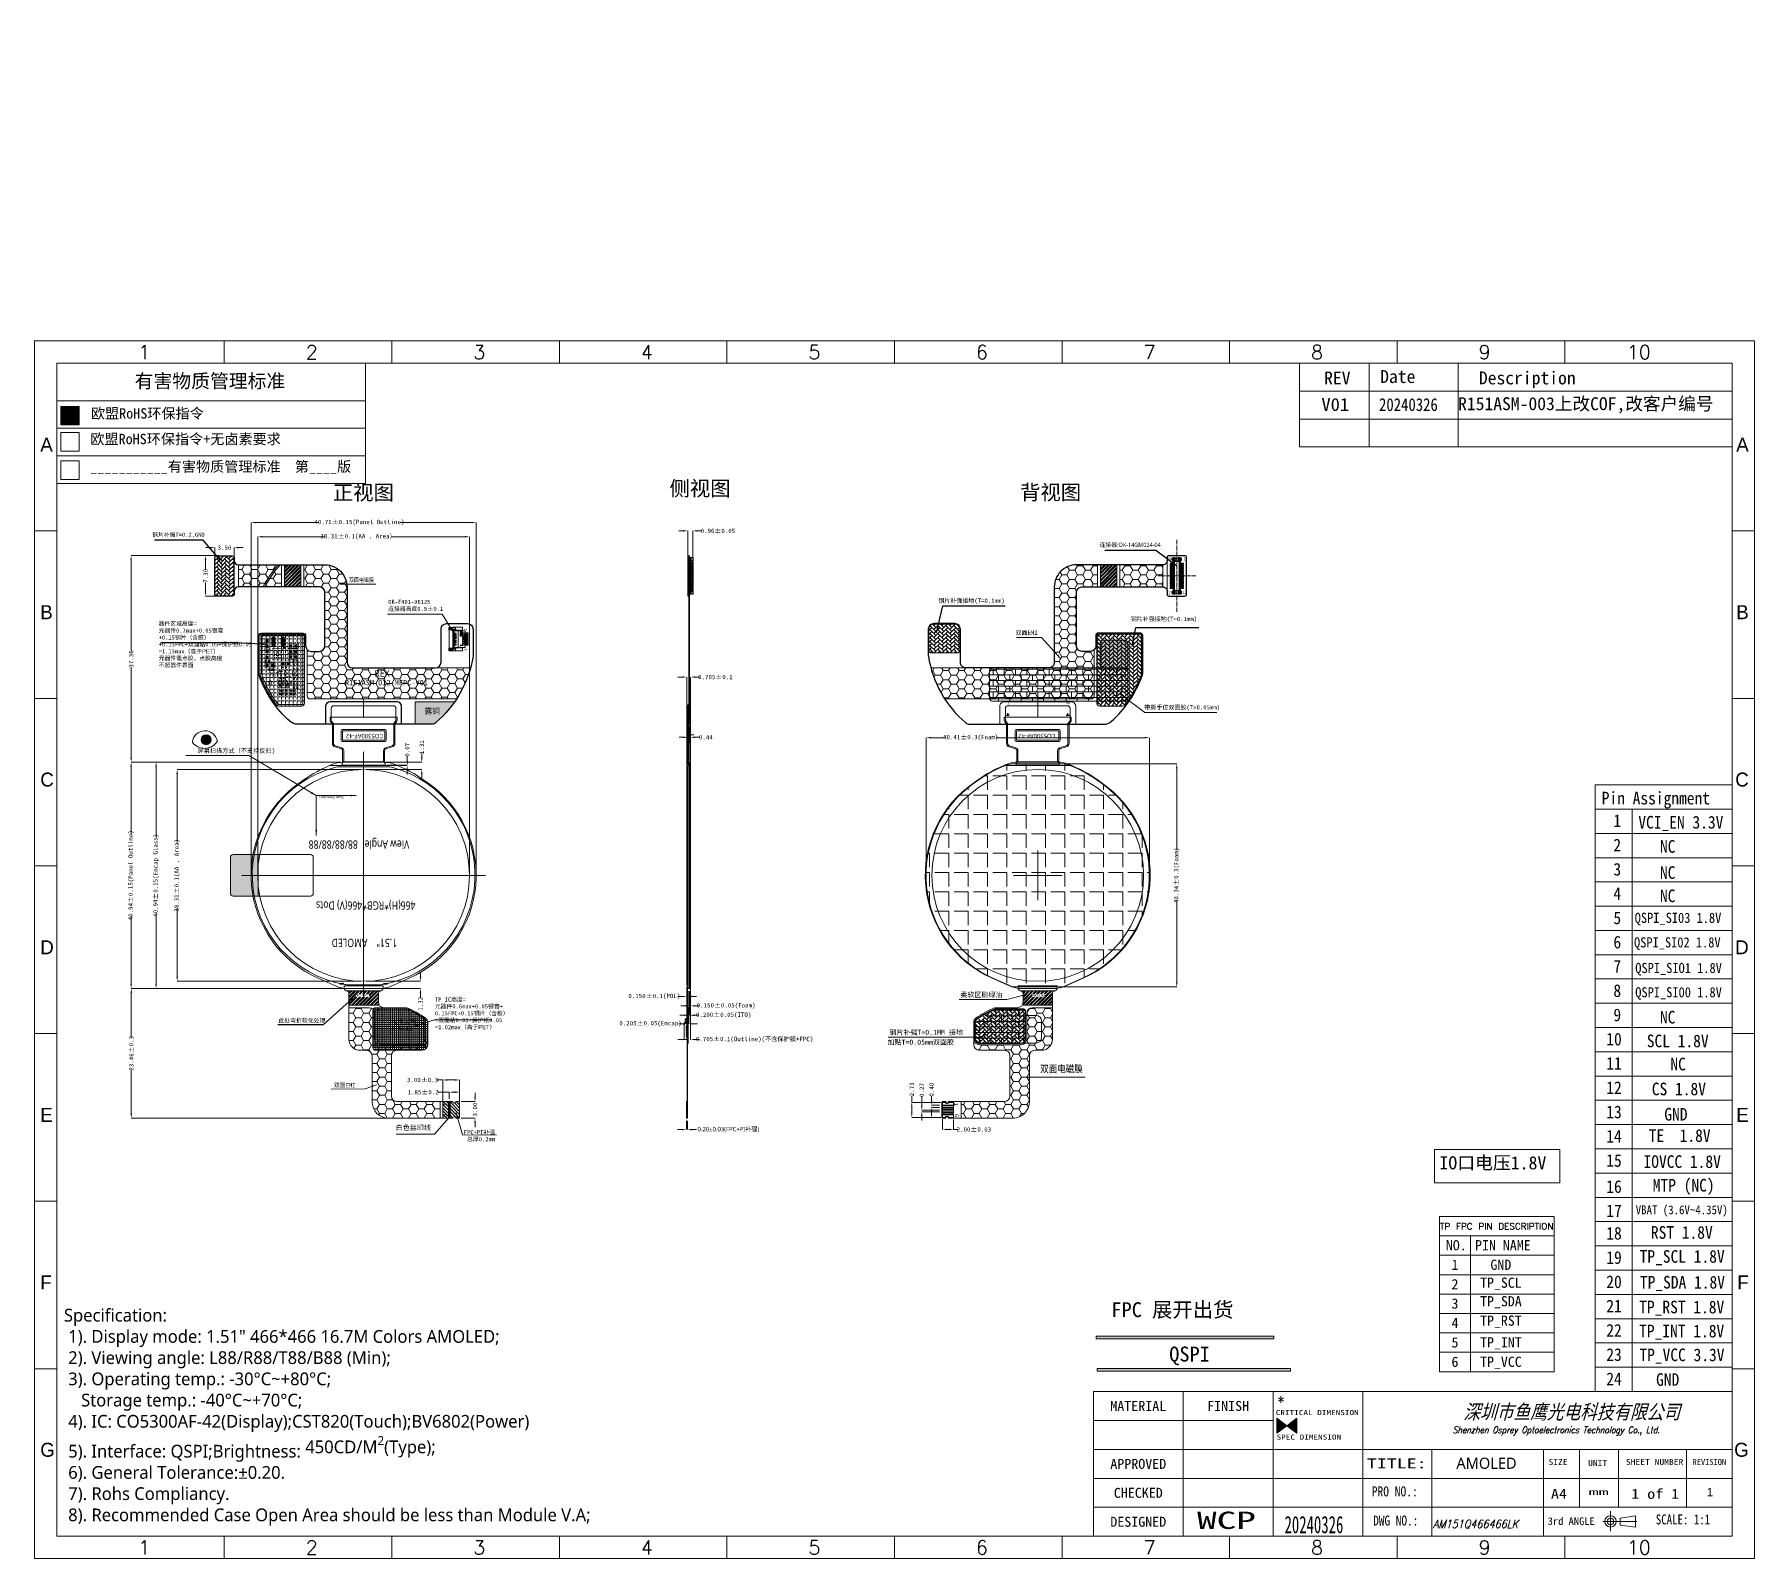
# Model space of a CAD drawing. Header units: millimetres. Extents: x -19 to 3409, y 490 to 920.
# Drawn here: x 2394.6 to 2705.8, y 644.2 to 920 of the extents above; entities that cross this region are included whole.
import ezdxf
from ezdxf.enums import TextEntityAlignment as Align
from ezdxf.lldxf.tags import DXFTag

# ---------------------------------------------------------------- set-up
doc = ezdxf.new("R2010")
doc.units = ezdxf.units.MM
doc.linetypes.add('CENTER2', pattern=[1.125, 0.75, -0.125, 0.125, -0.125])
doc.linetypes.add('HIDDEN2', pattern=[4.7625, 3.175, -1.5875])
doc.layers.get('0').update_dxf_attribs({"lineweight": 5})
doc.layers.get('Defpoints').update_dxf_attribs({"lineweight": 5})
for name, color, linetype in [('1.Metal', 10, 'Continuous'), ('tableText', 4, 'Continuous'), ('TEXT', 2, 'Continuous'), ('TOPLAYER', 1, 'Continuous'), ('TOPOVERLAY', 2, 'Continuous'), ('TOPPASTE', 8, 'Continuous'), ('TOPSOLDER', 216, 'Continuous')]:
    doc.layers.add(name, color=color, linetype=linetype)
for name, color, linetype, lineweight in [('COF', 4, 'Continuous', 5), ('COF-IC', 2, 'Continuous', 5), ('Component', 1, 'Continuous', 5), ('DIM', 3, 'Continuous', 5), ('EMI', 5, 'Continuous', 5), ('Encap', 210, 'Continuous', 5), ('FPC', 50, 'Continuous', 5), ('ITO', 2, 'Continuous', 5), ('Main-FPC', 2, 'Continuous', 5), ('MFPC', 50, 'Continuous', 5), ('POL', 202, 'Continuous', 5), ('TAPE', 90, 'Continuous', 5), ('TAPE-Foam', 32, 'Continuous', 5), ('TFPC', 50, 'Continuous', 5), ('图框', 7, 'Continuous', 5), ('图框 @ 1', 7, 'Continuous', 5)]:
    doc.layers.add(name, color=color, linetype=linetype, lineweight=lineweight)
doc.styles.add('Arial', font='arial.ttf')
doc.styles.add('MtXpl_', font='')
doc.styles.add('RD', font='ROMAND.shx', dxfattribs={"width": 0.8})
doc.styles.get("Standard").update_dxf_attribs({"font": 'txt', "bigfont": 'gbcbig.shx'})
doc.styles.add('STYLE1', font='', dxfattribs={"width": 0.9})
doc.styles.add('TEXTSTYLE_0', font='txt', dxfattribs={"width": 0.8})
doc.styles.add('TITLE', font='isocp.shx', dxfattribs={"bigfont": 'gbcbig.shx'})
doc.styles.add('tooopsys', font='simhei.ttf')
doc.styles.add('宋', font='', dxfattribs={"height": 2})
doc.styles.add('宋体', font='')
doc.styles.add('样式 3', font='italict.shx', dxfattribs={"width": 0.85, "oblique": 3})
doc.styles.add('汉字', font='')
doc.styles.get('MtXpl_').set_extended_font_data('Microsoft YaHei')
doc.styles.get('STYLE1').set_extended_font_data('SimSun')
doc.styles.get('宋').set_extended_font_data('SimSun')
doc.styles.get('宋体').set_extended_font_data('SimSun')
doc.styles.get('汉字').set_extended_font_data('SimSun')
tags = doc.linetypes.add('CENTER', pattern=[0.6, 0.375, -0.075, 0.075, -0.075]).pattern_tags.tags
tags[10:11] = [DXFTag(74, 4), DXFTag(75, 0), DXFTag(340, '0'), DXFTag(46, 1.0), DXFTag(50, 0.0), DXFTag(44, 0.0), DXFTag(45, 0.0)]
tags[8:9] = [DXFTag(74, 4), DXFTag(75, 0), DXFTag(340, '0'), DXFTag(46, 1.0), DXFTag(50, 0.0), DXFTag(44, 0.0), DXFTag(45, 0.0)]
tags[6:7] = [DXFTag(74, 4), DXFTag(75, 0), DXFTag(340, '0'), DXFTag(46, 1.0), DXFTag(50, 0.0), DXFTag(44, 0.0), DXFTag(45, 0.0)]
tags[4:5] = [DXFTag(74, 4), DXFTag(75, 0), DXFTag(340, '0'), DXFTag(46, 1.0), DXFTag(50, 0.0), DXFTag(44, 0.0), DXFTag(45, 0.0)]
doc.dimstyles.new('DIM', dxfattribs={"dimtxt": 0.8, "dimasz": 0.8, "dimexe": 0, "dimexo": 0.5, "dimgap": 0.11, "dimtad": 0, "dimzin": 1, "dimdsep": 46, "dimtxsty": '汉字', "dimcen": 0, "dimclrd": 256, "dimclre": 256, "dimclrt": 256, "dimadec": 0, "dimazin": 0, "dimtm": 1e-09, "dimtfac": 1, "dimtofl": 0, "dimtmove": 0, "dimatfit": 3, "dimfxl": 0, "dimlwd": 5, "dimlwe": 5, "dimarcsym": 0})
doc.dimstyles.new('ISO-25$7', dxfattribs={"dimscale": 0.5, "dimtxt": 2.5, "dimasz": 2, "dimexe": 0.65, "dimexo": 0, "dimtad": 0, "dimdsep": 46, "dimtxsty": 'TITLE', "dimcen": 1.6, "dimclrd": 7, "dimclre": 73, "dimclrt": 7, "dimazin": 0, "dimtfac": 1, "dimtofl": 0, "dimtmove": 0, "dimatfit": 0, "dimfxl": 0, "dimtolj": 1, "dimlwd": 9, "dimlwe": 9, "dimarcsym": 0})
doc.dimstyles.new('RG', dxfattribs={"dimtxt": 2, "dimasz": 1, "dimexe": 0.5, "dimexo": 0.3, "dimgap": 0.3, "dimtad": 0, "dimzin": 1, "dimdsep": 46, "dimtxsty": '宋体', "dimcen": 2.5, "dimclrd": 256, "dimclre": 256, "dimclrt": 256, "dimadec": 0, "dimazin": 2, "dimtfac": 1, "dimtmove": 0, "dimatfit": 3, "dimfxl": 0, "dimarcsym": 0})
doc.dimstyles.new('标注模版', dxfattribs={"dimtxt": 1.6, "dimasz": 2, "dimexe": 0.5, "dimexo": 0.5, "dimgap": 0.2, "dimtad": 1, "dimzin": 1, "dimdsep": 46, "dimtxsty": 'Arial', "dimcen": 1, "dimclrd": 3, "dimclre": 3, "dimclrt": 3, "dimadec": 0, "dimazin": 0, "dimtp": 1.2, "dimtm": 1.2, "dimtfac": 1, "dimtmove": 0, "dimatfit": 3, "dimfxl": 0, "dimtolj": 1, "dimarcsym": 0})
pattern_1 = [(45, (-2697.2573, -506.71045), (0, 0.71842049), [1.524, -0.508]), (135, (-2696.8981, -506.35124), (7e-17, 0.71842049), [1.524, -0.508])]
pattern_2 = [(45, (-5.21076, 0), (-0.336759605, 0.336759605), []), (45, (-4.98625, 0), (-0.336759605, 0.336759605), [])]

msp = doc.modelspace()

# ---------------------------------------------------------------- texts
at = {"color": 1, "insert": (2648.7403, 717.0131), "char_height": 2.366, "width": 43.014741, "attachment_point": 1}
msp.add_mtext('{\\fSimSun|b0|i0|c134|p2;IO口电压1.8V}', dxfattribs=at)
at = {"layer": 'COF-IC', "lineweight": 5, "char_height": 0.8, "width": 1.448706, "rotation": 180, "style": '汉字'}
for insert, attachment_point in [((2457.6562, 792.6221), 1), ((2572.5297, 792.6221), 3)]:
    msp.add_mtext('{\\fMicrosoft YaHei|b0|i0|c134|p34;\\C6;CO5300AF-42}', dxfattribs=dict(at, insert=insert, attachment_point=attachment_point))
at = {"layer": 'DIM', "style": '汉字'}
for s, height, p in [('带撕手位双面胶(T=0.05mm)', 0.7776, (2595.348, 797.8375)), ('柔软区刷绿油', 0.9072, (2562.059, 745.7654)), ('加贴T=0.05mm双面胶', 0.9072, (2548.8868, 737.1993)), ('钢片补强T=0.1MM 接地', 0.9072, (2549.227, 738.9914))]:
    msp.add_text(s, height=height, dxfattribs=at).set_placement(p)
at = {"layer": 'DIM', "color": 2, "lineweight": 5, "style": '汉字'}
msp.add_text('屏幕扫描方式（不支持反扫)', height=0.8, dxfattribs=at).set_placement((2424.054, 789.9752))
at = {"layer": 'DIM', "color": 1, "lineweight": 5, "style": '宋体'}
for s, p in [('1', (2468.5328, 726.6961)), ('1', (2560.9345, 726.6961)), ('6', (2468.4321, 724.6766)), ('6', (2561.0312, 724.6766))]:
    msp.add_text(s, height=0.7392, rotation=270, dxfattribs=at).set_placement(p)
at = {"layer": 'DIM', "lineweight": 5}
for s, insert, char_height, width, attachment_point, style in [('钢片补强T=0.2,GND', (2415.8804, 829.8319), 0.75, 23.664937, 1, '宋体'), ('{\\fMicrosoft YaHei|b0|i0|c134|p34;连接器:OK-14GM024-04}', (2587.2466, 828.0011), 0.75, 23.664937, 1, '宋体'), ('{\\fNSimSun|b0|i0|c134|p49;\\C3;OK-F401-06125\\P连接器高度0.9%%P0.1}', (2458.5674, 817.6747), 0.75, 23.664937, 1, '宋体'), ('器件区域高度=\\P元器件0.7max+0.05锡膏\\P+0.15钢片（含胶）\\P+0.15FPC+双面粘0.05+保护纸0.05\\P=1.15max（高于{\\fArial|b0|i0|c134|p34;PET}）\\P{\\C3;元器件需点胶，点胶高度\\P不超器件表面}', (2417.041, 813.7396), 0.75, 20.274261, 1, '宋体'), ('TP IC高度=\\P元器件0.6max+0.05锡膏+\\P0.15FPC+0.15钢片（含胶）\\P+双面粘0.05+保护纸0.05\\P=1.02max（高于{\\fArial|b0|i0|c0|p32;PET}）', (2467.0144, 745.7532), 0.75, 20.274261, 1, '宋体'), ('白色丝印线', (2466.2867, 722.6529, 0), 0.9072, 6.618456, 3, '汉字')]:
    msp.add_mtext(s, dxfattribs=dict(at, insert=insert, char_height=char_height, width=width, attachment_point=attachment_point, style=style))
at = {"layer": 'DIM'}
for s, insert, char_height, width, attachment_point, style in [('{\\fNSimSun|b0|i0|c134|p49;\\W0.85;双面电磁膜}', (2451.4682, 820.8117), 0.758646, 7.265778, 7, '宋体'), ('此处弯折软化处理', (2447.1981, 741.0881), 0.75865, 9.549617, 9, '宋体'), ('{\\fNSimSun|b0|i0|c134|p49;\\W0.85;双面电磁膜}', (2576.5089, 733.469), 1.296, 9.506698, 1, '汉字'), ('双面EMI', (2448.7387, 729.401), 0.75865, 10.956088, 7, '宋体'), ('FPC+PI补强\\P总厚0.2mm', (2477.9169, 719.6405), 0.75865, 10.956088, 9, '宋体')]:
    msp.add_mtext(s, dxfattribs=dict(at, insert=insert, char_height=char_height, width=width, attachment_point=attachment_point, style=style))
at = {"layer": 'DIM', "char_height": 0.7776, "width": 12.567143, "attachment_point": 3, "line_spacing_factor": 0.9, "style": '汉字'}
for s, insert in [('钢片补强接地(T=0.1mm)', (2570.087, 817.9154)), ('钢片补强接地(T=0.1mm)', (2604.8906, 814.6128)), ('双面EMI', (2576.0497, 812.1011))]:
    msp.add_mtext(s, dxfattribs=dict(at, insert=insert))
at = {"layer": 'DIM', "color": 1, "lineweight": 5, "insert": (2450.9833, 781.6738), "char_height": 0.5, "width": 5.118601, "attachment_point": 1, "rotation": 180, "style": 'RD'}
msp.add_mtext('{\\fMicrosoft YaHei|b0|i0|c134|p34;   Scan Direction}', dxfattribs=at)
at = {"layer": 'Encap', "lineweight": 5, "char_height": 1.5, "attachment_point": 1, "rotation": 180, "style": 'RD'}
for s, insert, width in [('{\\fMicrosoft YaHei|b0|i0|c134|p34;View Angle:  88/88/88/88}', (2462.3668, 772.6391), 20.543918), ('{\\fMicrosoft YaHei|b0|i0|c134|p34;466(H)*RGB*466(V) Dots }', (2463.4966, 761.6101), 18.996664), ('{\\fMicrosoft YaHei|b0|i0|c134|p34;   1.51"    AMOLED }', (2461.3874, 754.8476), 15.040258)]:
    msp.add_mtext(s, dxfattribs=dict(at, insert=insert, width=width))
at = {"layer": 'Main-FPC', "lineweight": 5, "insert": (2465.1257, 796.9311), "char_height": 1, "width": 5.670274, "attachment_point": 7, "style": '宋体'}
msp.add_mtext('露铜', dxfattribs=at)
at = {"layer": 'MFPC', "color": 255, "lineweight": 5}
for s, height, style, p in [('R151ASM-012-MFPC-V01', 0.96, '汉字', (2450.7326, 802.2124)), ('REX', 1.2, 'MtXpl_', (2456.0639, 803.7782))]:
    msp.add_text(s, height=height, dxfattribs=dict(at, style=style)).set_placement(p)
at = {"layer": 'tableText', "color": 3, "lineweight": 5}
msp.add_text('TP FPC PIN DESCRIPTION', height=1.17, dxfattribs=at).set_placement((2648.8384, 703.7466))
at = {"layer": 'tableText', "color": 3, "lineweight": 5, "style": 'tooopsys'}
for s, height, p in [('NO.', 1.84633, (2651.7881, 699.9963)), ('PIN NAME', 1.84633, (2660.2121, 699.9963)), ('1', 1.8463, (2651.5475, 696.4659)), ('GND', 1.84633, (2659.8531, 696.4659)), ('2', 1.8463, (2651.5475, 692.9559)), ('TP_SCL', 1.84633, (2659.8531, 693.2147)), ('3', 1.8463, (2651.5475, 689.4459)), ('TP_SDA', 1.84633, (2659.8531, 689.8606)), ('TP_RST', 1.84633, (2659.8531, 686.3506)), ('4', 1.8463, (2651.5475, 685.9359)), ('5', 1.8463, (2651.5475, 682.4259)), ('TP_INT', 1.84633, (2659.8531, 682.4259)), ('6', 1.8463, (2651.5475, 678.9159)), ('TP_VCC', 1.84633, (2659.8531, 678.9159))]:
    msp.add_text(s, height=height, dxfattribs=at).set_placement(p, align=Align.CENTER)
at = {"layer": 'TEXT', "attachment_point": 1}
for s, insert, char_height, width in [('{\\fSimSun|b0|i0|c134|p2;元件区域 0.7MAX}', (2436.8334, 804.8391), 1, 6.979307), ('{\\fSimSun|b0|i0|c134|p2;元件区域 0.6MAX}', (2459.1309, 741.8307), 0.8, 5.306958)]:
    msp.add_mtext(s, dxfattribs=dict(at, insert=insert, char_height=char_height, width=width))
at = {"layer": 'TFPC', "color": 252, "lineweight": 5, "style": '汉字'}
msp.add_text('单层弯折区', height=0.3, dxfattribs=at).set_placement((2452.8606, 745.9555))
at = {"layer": 'TFPC', "color": 3, "lineweight": 5, "style": '汉字'}
msp.add_text('弯折区刷绿油', height=0.3, dxfattribs=at).set_placement((2574.98, 745.9005))
at = {"layer": '图框', "color": 1, "linetype": 'Continuous', "lineweight": 5, "style": '汉字'}
for s, width, p, p2 in [('V01', 1.003536, (2627.3894, 851.8404), (2632.3934, 851.8404)), ('20240326', 0.80001, (2637.8083, 851.821), (2648.4461, 851.821))]:
    msp.add_text(s, height=2.3244, dxfattribs=dict(at, width=width)).set_placement(p, p2, align=Align.FIT)
at = {"layer": '图框', "color": 3, "lineweight": 5, "style": 'STYLE1', "width": 0.9}
for s, height, p in [('Pin Assignment', 2.285163, (2678.0931, 780.6605)), ('1', 2.2852, (2680.2097, 776.558)), ('2', 2.2852, (2680.2097, 772.1686)), ('3', 2.2852, (2680.2097, 767.7792)), ('4', 2.2852, (2680.2097, 763.3898)), ('5', 2.2852, (2680.2097, 759.0004)), ('QSPI_SI03 1.8V', 1.828131, (2684.0635, 759.2302)), ('6', 2.2852, (2680.2097, 754.611)), ('QSPI_SI02 1.8V', 1.828131, (2683.9381, 754.7878)), ('7', 2.2852, (2680.2097, 750.2216)), ('QSPI_SIO1 1.8V', 1.828131, (2684.162, 750.1562)), ('8', 2.2852, (2680.2097, 745.8322)), ('QSPI_SI00 1.8V', 1.828131, (2684.162, 745.7642)), ('9', 2.2852, (2680.2097, 741.4428)), ('10', 2.28516, (2678.9222, 737.0534)), ('11', 2.28516, (2678.9222, 732.664)), ('12', 2.28516, (2678.9222, 728.2746)), ('13', 2.28516, (2678.9222, 723.8852)), ('14', 2.28516, (2678.9222, 719.4958)), ('15', 2.28516, (2678.9222, 715.1064)), ('16', 2.28516, (2678.9222, 710.3897)), ('17', 2.28516, (2678.9222, 706.0003)), ('18', 2.28516, (2678.9222, 701.9383)), ('19', 2.28516, (2678.9222, 697.5489)), ('20', 2.28516, (2678.9222, 693.1595)), ('21', 2.28516, (2678.9222, 688.7701)), ('22', 2.28516, (2678.9222, 684.3807)), ('23', 2.28516, (2678.9222, 679.9913)), ('24', 2.28516, (2678.9222, 675.6019))]:
    msp.add_text(s, height=height, dxfattribs=at).set_placement(p)
for s, height, p in [('VCI_EN 3.3V', 2.285163, (2692.4075, 776.2921)), ('NC', 2.28516, (2690.0305, 771.9188)), ('NC', 2.28516, (2690.0305, 767.187)), ('NC', 2.28516, (2690.0305, 762.9789)), ('NC', 2.28516, (2690.0305, 741.0319)), ('SCL 1.8V', 2.28516, (2691.8424, 736.73)), ('NC', 2.28516, (2691.9134, 732.5455)), ('CS 1.8V', 2.28516, (2692.0555, 728.0415)), ('GND', 2.28516, (2691.5153, 723.4729)), ('TE  1.8V', 2.28516, (2692.1929, 719.6162)), ('IOVCC 1.8V', 2.28516, (2692.6518, 714.9065)), ('MTP (NC)', 2.28516, (2692.9242, 710.625)), ('VBAT (3.6V~4.35V)', 1.599614, (2692.5754, 706.5167)), ('RST 1.8V', 2.28516, (2692.584, 702.0865)), ('GND', 2.28516, (2690.0313, 675.4836))]:
    msp.add_text(s, height=height, dxfattribs=at).set_placement(p, align=Align.CENTER)
at = {"layer": '图框', "color": 1, "lineweight": 5, "style": 'STYLE1', "width": 0.9}
for s, p in [('TP_SCL 1.8V', (2692.6449, 697.7488)), ('TP_SDA 1.8V', (2692.6967, 693.0832)), ('TP_RST 1.8V', (2692.5708, 688.5955)), ('TP_INT 1.8V', (2692.556, 684.255)), ('TP_VCC 3.3V', (2692.6066, 679.9447))]:
    msp.add_text(s, height=2.285163, dxfattribs=at).set_placement(p, align=Align.CENTER)
at = {"layer": '图框', "linetype": 'Continuous', "lineweight": 5}
for s, height, style, width, p, p2 in [('MATERIAL', 1.80595, 'TEXTSTYLE_0', 0.763636, (2589.1985, 670.9369), (2599.3118, 670.9369)), ('FINISH', 1.80595, 'TEXTSTYLE_0', 0.84, (2606.7162, 670.9369), (2614.3012, 670.9369)), ('CRITICAL DIMENSION', 0.92645, 'TEXTSTYLE_0', 0.991837, (2619.1231, 670.1843), (2634.1316, 670.1843)), ('SPEC DIMENSION', 0.92645, 'TEXTSTYLE_0', 0.969231, (2619.2728, 665.7434), (2630.946, 665.7434)), ('APPROVED', 1.80595, 'TEXTSTYLE_0', 0.7, (2589.1985, 660.4624), (2599.3118, 660.4624)), ('TITLE:', 1.80595, 'TEXTSTYLE_0', 1.281601, (2635.6185, 660.5442), (2646.4195, 660.5442)), ('SIZE', 1.08357, 'TEXTSTYLE_0', 0.96, (2668.4701, 661.168), (2671.9375, 661.168)), ('UNIT', 1.08357, 'TEXTSTYLE_0', 0.96, (2675.6204, 660.9887), (2679.0878, 660.9887)), ('SHEET NUMBER', 1.083567, 'TEXTSTYLE_0', 0.822857, (2682.4626, 661.168), (2692.8648, 661.168)), ('REVISION', 1.08357, 'TEXTSTYLE_0', 0.763636, (2694.5361, 661.168), (2700.6041, 661.168)), ('CHECKED', 1.80595, 'TEXTSTYLE_0', 0.735, (2589.8306, 655.2252), (2598.6798, 655.2252)), ('PRO NO.:', 1.80595, 'TEXTSTYLE_0', 0.728598, (2636.4904, 655.4849), (2644.8238, 655.4849)), ('A4', 1.80595, 'TEXTSTYLE_0', 0.96, (2668.911, 655.0413), (2671.8005, 655.0413)), ('1', 1.8059, 'TEXTSTYLE_0', 2.4, (2683.4402, 655.0413), (2684.885, 655.0413)), (' of ', 1.80595, 'TEXTSTYLE_0', 0.8, (2684.885, 655.0413), (2690.664, 655.0413)), ('1', 1.8059, 'TEXTSTYLE_0', 2.4, (2690.664, 655.0413), (2692.1087, 655.0413)), ('mm', 1.08357, 'TEXTSTYLE_0', 2, (2675.7407, 655.7583), (2679.3526, 655.7583)), ('DESIGNED', 1.80595, 'TEXTSTYLE_0', 0.763636, (2589.1985, 649.9879), (2599.3118, 649.9879)), ('WCP', 3.12, '宋', 1.589353, (2604.8905, 649.599), (2615.5283, 649.599)), ('20240326', 3.12, '宋', 0.596007, (2620.7151, 648.8236), (2631.353, 648.8236)), ('DWG NO.:', 1.80595, 'TEXTSTYLE_0', 0.6793, (2636.7472, 650.2116), (2644.9257, 650.2116)), ('   3rd ANGLE', 1.354459, 'TEXTSTYLE_0', 0.72, (2665.4656, 650.335), (2676.843, 650.335))]:
    msp.add_text(s, height=height, dxfattribs=dict(at, style=style, width=width)).set_placement(p, p2, align=Align.FIT)
at = {"layer": '图框', "color": 7, "linetype": 'ByBlock', "lineweight": 5, "ltscale": 0.55}
for s, insert, char_height, width, attachment_point in [('1', (2413.3405, 863.7592), 2.5263, 4.300321, 1), ('2', (2443.6513, 863.7592), 2.5263, 4.300321, 1), ('3', (2473.9621, 863.7592), 2.5263, 4.300321, 1), ('4', (2504.2729, 863.7592), 2.5263, 4.300321, 1), ('5', (2534.5837, 863.7592), 2.5263, 4.300321, 1), ('6', (2564.8945, 863.7592), 2.5263, 4.300321, 1), ('7', (2595.2053, 863.7592), 2.5263, 4.300321, 1), ('8', (2625.5161, 863.7592), 2.5263, 4.300321, 1), ('9', (2655.8269, 863.7592), 2.5263, 4.300321, 1), ('10', (2686.9694, 863.7592), 2.52627, 4.300321, 3), ('{\\fSimSun|b0|i0|c134|p2;REV}', (2627.8783, 858.97), 2.339141, 4.300321, 1), ('{\\fSimSun|b0|i0|c134|p2;Date}', (2638.0198, 859.2341), 2.339141, 4.300321, 1), ('{\\fSimSun|b0|i0|c134|p2;Description}', (2655.8752, 858.9836), 2.339141, 19.440269, 1), ('{\\f\uffd0ￂﾼﾚￃ\ufff7\ufff3w|b0|i0|c136|p54;A}', (2395.6249, 844.48), 2.526272, 4.300321, 7), ('{\\f\uffd0ￂﾼﾚￃ\ufff7\ufff3w|b0|i0|c136|p54;A}', (2704.6849, 844.48), 2.526272, 4.300321, 9), ('{\\f\uffd0ￂﾼﾚￃ\ufff7\ufff3w|b0|i0|c134|p54;B}', (2395.6249, 814.1692), 2.526272, 4.300321, 7), ('{\\f\uffd0ￂﾼﾚￃ\ufff7\ufff3w|b0|i0|c134|p54;B}', (2704.6849, 814.1692), 2.526272, 4.300321, 9), ('{\\f\uffd0ￂﾼﾚￃ\ufff7\ufff3w|b0|i0|c134|p54;C}', (2395.6249, 783.8584), 2.526272, 4.300321, 7), ('{\\f\uffd0ￂﾼﾚￃ\ufff7\ufff3w|b0|i0|c134|p54;C}', (2704.6849, 783.8584), 2.526272, 4.300321, 9), ('{\\f\uffd0ￂﾼﾚￃ\ufff7\ufff3w|b0|i0|c134|p54;D}', (2395.6249, 753.5476), 2.526272, 4.300321, 7), ('{\\f\uffd0ￂﾼﾚￃ\ufff7\ufff3w|b0|i0|c134|p54;D}', (2704.6849, 753.5476), 2.526272, 4.300321, 9), ('{\\f\uffd0ￂﾼﾚￃ\ufff7\ufff3w|b0|i0|c134|p54;E}', (2395.6249, 723.2368), 2.526272, 4.300321, 7), ('{\\f\uffd0ￂﾼﾚￃ\ufff7\ufff3w|b0|i0|c134|p54;E}', (2704.6849, 723.2368), 2.526272, 4.300321, 9), ('{\\f\uffd0ￂﾼﾚￃ\ufff7\ufff3w|b0|i0|c134|p54;F}', (2395.6249, 692.926), 2.526272, 4.300321, 7), ('{\\f\uffd0ￂﾼﾚￃ\ufff7\ufff3w|b0|i0|c134|p54;F}', (2704.6849, 692.926), 2.526272, 4.300321, 9), ('{\\f\uffd0ￂﾼﾚￃ\ufff7\ufff3w|b0|i0|c134|p54;G}', (2395.6249, 662.6152), 2.526272, 4.300321, 7), ('{\\f\uffd0ￂﾼﾚￃ\ufff7\ufff3w|b0|i0|c134|p54;G}', (2704.6849, 662.6152), 2.526272, 4.300321, 9), ('1', (2413.3405, 644.9915), 2.5263, 4.300321, 7), ('2', (2443.6513, 644.9915), 2.5263, 4.300321, 7), ('3', (2473.9621, 644.9915), 2.5263, 4.300321, 7), ('4', (2504.2729, 644.9915), 2.5263, 4.300321, 7), ('5', (2534.5837, 644.9915), 2.5263, 4.300321, 7), ('6', (2564.8945, 644.9915), 2.5263, 4.300321, 7), ('7', (2595.2053, 644.9915), 2.5263, 4.300321, 7), ('8', (2625.5161, 644.9915), 2.5263, 4.300321, 7), ('9', (2655.8269, 644.9915), 2.5263, 4.300321, 7), ('10', (2686.9694, 644.9915), 2.52627, 4.300321, 9)]:
    msp.add_mtext(s, dxfattribs=dict(at, insert=insert, char_height=char_height, width=width, attachment_point=attachment_point))
at = {"layer": '图框', "color": 1, "lineweight": 5, "attachment_point": 1}
for s, insert, char_height, width in [('{\\fSimSun|b1|i0|c134|p2;有害物质管理标准}', (2412.7015, 858.5054), 2.496, 30.095483), ('{\\fSimSun|b0|i0|c134|p2;欧盟RoHS环保指令}', (2404.7839, 852.3316), 1.872, 21.497163), ('{\\fSimSun|b0|i0|c134|p2;欧盟RoHS环保指令+无卤素要求}', (2404.6796, 847.6992), 1.872, 37.031762), ('{\\fSimSun|b0|i0|c134|p2;___________有害物质管理标准  第____版}', (2404.6796, 842.7176), 1.872, 49.566442), ('{\\fSimSun|b0|i0|c134|p2;正视图}', (2448.5482, 838.4312), 2.700215, 25.137581), ('{\\fSimSun|b0|i0|c134|p2;侧视图}', (2509.4556, 839.1726), 2.700215, 25.137581), ('{\\fSimSun|b0|i0|c134|p2;背视图}', (2572.8659, 838.4665), 2.700215, 25.137581), ('{\\fSimSun|b0|i0|c134|p2; FPC 展开出货}', (2587.5601, 690.6057), 2.700215, 68.680505), ('{\\fSimSun|b0|i0|c134|p54;QSPI}', (2599.8586, 682.5797), 2.700215, 27.185504)]:
    msp.add_mtext(s, dxfattribs=dict(at, insert=insert, char_height=char_height, width=width))
at = {"layer": '图框', "color": 1, "linetype": 'ByBlock', "lineweight": 5, "ltscale": 0.55, "insert": (2652.1081, 854.3173), "char_height": 2.339141, "width": 58.012717, "attachment_point": 1, "style": '汉字'}
msp.add_mtext('R151ASM-003上改COF,改客户编号', dxfattribs=at)
at = {"layer": '图框', "color": 1, "linetype": 'Continuous', "lineweight": 5, "insert": (2619.3379, 673.6316), "char_height": 2.1081, "width": 3.186945, "attachment_point": 1}
msp.add_mtext('*', dxfattribs=at)
at = {"layer": '图框', "lineweight": 5, "attachment_point": 1}
for s, insert, char_height, width, style in [('{\\C6;深圳市鱼鹰光电科技有限公司}', (2653.0831, 672.0854), 2.6, 42.928355, '样式 3'), ('\\pxqj;{\\H0.83333x;Shenzhen Osprey Optoelectronics Technology Co., Ltd.}', (2651.1317, 668.1037), 1.43, 49.213438, '样式 3'), ('{\\fMicrosoft YaHei|b0|i0|c134|p34;\\C3;AMOLED}', (2651.7981, 662.4896), 2.022659, 9.538166, '汉字'), ('{\\fSTXinwei|b0|i0|c134|p2;\\C3;}', (2647.9968, 656.8646), 1.7, 14.975307, '样式 3'), ('AM151Q466466LK', (2647.5523, 651.2544), 1.5, 17.221614, '样式 3'), ('SCALE: 1:1', (2687.8834, 652.2198), 1.80595, 24.662918, 'TEXTSTYLE_0')]:
    msp.add_mtext(s, dxfattribs=dict(at, insert=insert, char_height=char_height, width=width, style=style))
at = {"layer": '图框', "lineweight": 5, "insert": (2697.0908, 657.0161), "char_height": 1.516528, "width": 1.895782, "attachment_point": 1}
msp.add_mtext('{\\f@Arial Unicode MS|b0|i0|c0|p34;1}', dxfattribs=at)
at = {"layer": '图框 @ 1', "lineweight": 5, "insert": (2399.8901, 689.4105), "char_height": 2.30279, "attachment_point": 1, "style": '汉字'}
msp.add_mtext('{\\fMicrosoft YaHei|b0|i0|c134|p34;\\C255;Specification:\\P 1). Display mode: 1.51" 466*466 16.7M Colors AMOLED;\\P 2). Viewing angle: L88/R88/T88/B88 (Min);\\P 3). Operating temp.: -30%%DC~+80%%DC; \\P    Storage temp.: -40%%DC~+70%%DC;\\P 4). IC: \\C1;CO5300AF-42\\C255;(Display);CST820(Touch);BV6802(Power)\\P 5). Interface: QSPI;\\A1;Brightness: 450CD/M\\H0.7x;\\S2^ ;\\H1.429x;(Type); \\P\\A0; 6). General Tolerance:%%P0.20.\\P 7). Rohs Compliancy.\\P 8). Recommended Case Open Area should be less than Module V.A;}', dxfattribs=at)

# ---------------------------------------------------------------- blocks, each defined once
blk = doc.blocks.new('LCM-TAPE')
at = {"layer": 'TAPE', "lineweight": 5}
h = blk.add_hatch(color=2, dxfattribs=at)
h.dxf.hatch_style = 1
h.paths.add_polyline_path([(1321.5, -124.82), (1321.5, -132.32), (1326, -132.32, 0.414214), (1326.5, -131.82), (1326.5, -125.32, 0.414214), (1326, -124.82)])
at = {"layer": 'TAPE'}
for p, q in [((1311.5, -125.32), (1311.5, -131.82)), ((1321.5, -124.82), (1312, -124.82)), ((1312, -132.32), (1321.5, -132.32))]:
    blk.add_line(p, q, dxfattribs=at)
at = {"layer": 'TAPE', "color": 2, "lineweight": 5}
for p, q in [((1321.5, -132.32), (1321.5, -124.82)), ((1321.5, -124.82), (1326, -124.82)), ((1326.5, -131.82), (1326.5, -125.32)), ((1321.5, -132.32), (1326, -132.32))]:
    blk.add_line(p, q, dxfattribs=at)
at = {"layer": 'TAPE'}
for centre, start, end in [((1312, -125.32), 90, 180), ((1312, -131.82), 180, 270)]:
    blk.add_arc(centre, 0.5, start, end, dxfattribs=at)
at = {"layer": 'TAPE', "color": 2, "lineweight": 5}
for centre, start, end in [((1326, -125.32), 0, 90), ((1326, -131.82), 270, 0)]:
    blk.add_arc(centre, 0.5, start, end, dxfattribs=at)
blk = doc.blocks.new('*D2')
at = {"layer": 'Defpoints', "color": 0, "lineweight": 5, "transparency": 16777216}
for p in [(2457.7, 788.29), (2464.63, 788.29), (2454.12, 786.98)]:
    blk.add_point(p, dxfattribs=at)
at = {"layer": 'DIM', "lineweight": 5, "transparency": 16777216}
for p, q in [((2458.2, 788.29), (2464.63, 788.29)), ((2464.63, 789.09), (2464.63, 789.89)), ((2454.62, 786.98), (2464.63, 786.98)), ((2464.63, 786.18), (2464.63, 785.38))]:
    blk.add_line(p, q, dxfattribs=at)
for points in [[(2464.5, 789.09), (2464.77, 789.09), (2464.63, 788.29)], [(2464.5, 786.18), (2464.77, 786.18), (2464.63, 786.98)]]:
    blk.add_solid(points, dxfattribs=at)
at = {"layer": 'DIM', "lineweight": 5, "transparency": 16777216, "insert": (2464.63, 791.02), "char_height": 0.8, "attachment_point": 5, "rotation": 90, "style": '汉字'}
blk.add_mtext('1.31', dxfattribs=at)
blk = doc.blocks.new('*D23')
at = {"layer": 'Defpoints', "color": 0, "lineweight": 5, "transparency": 16777216}
for p in [(2555.87, 792.73), (2555.87, 767.83), (2596.27, 767.83)]:
    blk.add_point(p, dxfattribs=at)
at = {"layer": 'DIM', "lineweight": 5, "transparency": 16777216}
for p, q in [((2555.87, 768.33), (2555.87, 792.73)), ((2556.67, 792.73), (2559.4, 792.73)), ((2595.47, 792.73), (2568.48, 792.73)), ((2596.27, 768.33), (2596.27, 792.73))]:
    blk.add_line(p, q, dxfattribs=at)
for points in [[(2556.67, 792.86), (2556.67, 792.6), (2555.87, 792.73)], [(2595.47, 792.86), (2595.47, 792.6), (2596.27, 792.73)]]:
    blk.add_solid(points, dxfattribs=at)
at = {"layer": 'DIM', "lineweight": 5, "transparency": 16777216, "insert": (2563.94, 792.73), "char_height": 0.8, "attachment_point": 5, "style": '汉字'}
blk.add_mtext('40.41±0.3(Foam)', dxfattribs=at)
blk = doc.blocks.new('*D24')
at = {"layer": 'Defpoints', "color": 0, "lineweight": 5, "transparency": 16777216}
for p in [(2580.31, 787.99), (2601.22, 787.99), (2579.9, 747.66)]:
    blk.add_point(p, dxfattribs=at)
at = {"layer": 'DIM', "lineweight": 5, "transparency": 16777216}
for p, q in [((2580.81, 787.99), (2601.22, 787.99)), ((2601.22, 787.19), (2601.22, 772.37)), ((2601.22, 748.46), (2601.22, 763.28)), ((2580.4, 747.66), (2601.22, 747.66))]:
    blk.add_line(p, q, dxfattribs=at)
for points in [[(2601.08, 787.19), (2601.35, 787.19), (2601.22, 787.99)], [(2601.08, 748.46), (2601.35, 748.46), (2601.22, 747.66)]]:
    blk.add_solid(points, dxfattribs=at)
at = {"layer": 'DIM', "lineweight": 5, "transparency": 16777216, "insert": (2601.22, 767.82), "char_height": 0.8, "attachment_point": 5, "rotation": 90, "style": '汉字'}
blk.add_mtext('40.34±0.3(Foam)', dxfattribs=at)
blk = doc.blocks.new('R151ASM-001-PNL-V01-C')
at = {"layer": 'Encap', "lineweight": 5}
for p, q in [((1278.9, -134.09), (1278.9, -143.04)), ((1283.31, -138.56), (1274.5, -138.56))]:
    blk.add_line(p, q, dxfattribs=at)
at = {"layer": 'Encap', "color": 1, "linetype": 'CENTER', "lineweight": 5}
blk.add_circle((1278.9, -138.56), 19.15, dxfattribs=at)
at = {"layer": 'ITO', "lineweight": 5}
for p, q in [((1275.96, -118.09), (1281.85, -118.09)), ((1270.66, -119.96), (1273.94, -118.52)), ((1283.87, -118.52), (1287.15, -119.96)), ((1285.09, -158.41), (1272.72, -158.41)), ((1282.57, -159.03), (1275.24, -159.03))]:
    blk.add_line(p, q, dxfattribs=at)
for centre, radius, start, end in [((1275.96, -123.09), 5, 90, 113.829), ((1281.85, -123.09), 5, 66.171, 90), ((1278.9, -138.56), 20.35, 113.8986, 235.9029), ((1278.9, -138.56), 20.35, 304.0971, 66.1014), ((1261.89, -163.7), 10, 53.7332, 55.9029), ((1295.92, -163.7), 10, 124.0971, 126.2668), ((1281.77, -136.59), 23.62, 233.7332, 249.5096), ((1276.03, -136.59), 23.62, 290.4904, 306.2668), ((1275.24, -154.03), 5, 249.7434, 270), ((1282.57, -154.03), 5, 270, 290.2566)]:
    blk.add_arc(centre, radius, start, end, dxfattribs=at)
blk = doc.blocks.new('R151ASM-001-Form-V01-C')
at = {"layer": 'TAPE-Foam', "lineweight": 5}
h = blk.add_hatch(dxfattribs=at)
h.set_pattern_fill('ANGLE', color=32, scale=0.5)
h.set_pattern_definition([(0, (0, 0), (0, 3.4925), [2.54, -0.9525]), (90, (0, 0), (-3.4925, 2e-16), [2.54, -0.9525])])
h.paths.add_polyline_path([(2103.67, 8.46), (2100.27, 9.94, 0.103046), (2099.87, 10.02), (2091.28, 10.02, 0.103046), (2090.88, 9.94), (2087.48, 8.46, 0.583603), (2084.04, -26.82, 0.07496), (2090.07, -30.13, 0.088366), (2091.11, -30.31), (2100.04, -30.31, 0.088366), (2101.08, -30.13, 0.07496), (2107.11, -26.82, 0.583596)])
for p, q in [((2087.48, 8.46), (2090.88, 9.94)), ((2091.28, 10.02), (2099.87, 10.02)), ((2103.67, 8.46), (2100.27, 9.94)), ((2091.11, -30.31), (2100.12, -30.31))]:
    blk.add_line(p, q, dxfattribs=at)
for centre, radius, start, end in [((2091.28, 9.02), 1, 90, 113.5334), ((2099.87, 9.02), 1, 66.4666, 90), ((2095.73, -10.15), 20.35, 113.8986, 234.9704), ((2095.43, -10.15), 20.35, 305.0296, 66.1014), ((2098.04, -8.47), 23.08, 232.6532, 249.8006), ((2093.11, -8.47), 23.08, 290.1994, 307.3468), ((2091.11, -27.31), 3, 249.8006, 270), ((2100.04, -27.31), 3, 270, 290.1994)]:
    blk.add_arc(centre, radius, start, end, dxfattribs=at)
blk = doc.blocks.new('*D75')
at = {"layer": 'Defpoints', "color": 0, "lineweight": 5, "transparency": 16777216}
for p in [(2450.47, 788.29), (2412.06, 747.36), (2454.12, 747.36)]:
    blk.add_point(p, dxfattribs=at)
at = {"layer": 'DIM', "lineweight": 5, "transparency": 16777216}
for p, q in [((2449.97, 788.29), (2412.06, 788.29)), ((2412.06, 787.49), (2412.06, 775.23)), ((2412.06, 748.16), (2412.06, 760.43)), ((2453.62, 747.36), (2412.06, 747.36))]:
    blk.add_line(p, q, dxfattribs=at)
for points in [[(2411.92, 787.49), (2412.19, 787.49), (2412.06, 788.29)], [(2411.92, 748.16), (2412.19, 748.16), (2412.06, 747.36)]]:
    blk.add_solid(points, dxfattribs=at)
at = {"layer": 'DIM', "lineweight": 5, "transparency": 16777216, "insert": (2412.06, 767.83), "char_height": 0.8, "attachment_point": 5, "rotation": 90, "style": '汉字'}
blk.add_mtext('40.94±0.15(Panel Outline)', dxfattribs=at)
blk = doc.blocks.new('*D76')
at = {"layer": 'Defpoints', "color": 0, "lineweight": 5, "transparency": 16777216}
for p in [(2416.57, 788.29), (2450.52, 788.29), (2454.12, 747.36)]:
    blk.add_point(p, dxfattribs=at)
at = {"layer": 'DIM', "lineweight": 5, "transparency": 16777216}
for p, q in [((2450.02, 788.29), (2416.57, 788.29)), ((2416.57, 787.49), (2416.57, 774.66)), ((2416.57, 748.16), (2416.57, 761)), ((2453.62, 747.36), (2416.57, 747.36))]:
    blk.add_line(p, q, dxfattribs=at)
for points in [[(2416.44, 787.49), (2416.71, 787.49), (2416.57, 788.29)], [(2416.44, 748.16), (2416.71, 748.16), (2416.57, 747.36)]]:
    blk.add_solid(points, dxfattribs=at)
at = {"layer": 'DIM', "lineweight": 5, "transparency": 16777216, "insert": (2416.57, 767.83), "char_height": 0.8, "attachment_point": 5, "rotation": 90, "style": '汉字'}
blk.add_mtext('40.94±0.15(Encap Glass)', dxfattribs=at)
blk = doc.blocks.new('*D77')
at = {"layer": 'Defpoints', "color": 0, "lineweight": 5, "transparency": 16777216}
for p in [(2434.97, 829.08), (2434.97, 767.83), (2473.27, 767.83)]:
    blk.add_point(p, dxfattribs=at)
at = {"layer": 'DIM', "lineweight": 5, "transparency": 16777216}
for p, q in [((2434.97, 768.33), (2434.97, 829.08)), ((2435.77, 829.08), (2447.06, 829.08)), ((2472.47, 829.08), (2459.15, 829.08)), ((2473.27, 768.33), (2473.27, 829.08))]:
    blk.add_line(p, q, dxfattribs=at)
for points in [[(2435.77, 829.21), (2435.77, 828.94), (2434.97, 829.08)], [(2472.47, 829.21), (2472.47, 828.94), (2473.27, 829.08)]]:
    blk.add_solid(points, dxfattribs=at)
at = {"layer": 'DIM', "lineweight": 5, "transparency": 16777216, "insert": (2453.11, 829.08), "char_height": 0.8, "attachment_point": 5, "style": '汉字'}
blk.add_mtext('38.31±0.1(AA . Area）', dxfattribs=at)
blk = doc.blocks.new('*D78')
at = {"layer": 'Defpoints', "color": 0, "lineweight": 5, "transparency": 16777216}
for p in [(2433.77, 831.65), (2433.77, 767.83), (2474.47, 767.83)]:
    blk.add_point(p, dxfattribs=at)
at = {"layer": 'DIM', "lineweight": 5, "transparency": 16777216}
for p, q in [((2433.77, 768.33), (2433.77, 831.65)), ((2434.57, 831.65), (2445.96, 831.65)), ((2473.67, 831.65), (2460.76, 831.65)), ((2474.47, 768.33), (2474.47, 831.65))]:
    blk.add_line(p, q, dxfattribs=at)
for points in [[(2434.57, 831.78), (2434.57, 831.52), (2433.77, 831.65)], [(2473.67, 831.78), (2473.67, 831.52), (2474.47, 831.65)]]:
    blk.add_solid(points, dxfattribs=at)
at = {"layer": 'DIM', "lineweight": 5, "transparency": 16777216, "insert": (2453.36, 831.65), "char_height": 0.8, "attachment_point": 5, "style": '汉字'}
blk.add_mtext('40.71±0.15(Panel Outline)', dxfattribs=at)
blk = doc.blocks.new('*D79')
at = {"layer": 'Defpoints', "color": 0, "lineweight": 5, "transparency": 16777216}
for p in [(2454.12, 748.68), (2457.06, 747.36), (2464.4, 747.36)]:
    blk.add_point(p, dxfattribs=at)
at = {"layer": 'DIM', "lineweight": 5, "transparency": 16777216}
for p, q in [((2464.4, 749.48), (2464.4, 750.28)), ((2454.62, 748.68), (2464.4, 748.68)), ((2457.56, 747.36), (2464.4, 747.36)), ((2464.4, 746.56), (2464.4, 745.76))]:
    blk.add_line(p, q, dxfattribs=at)
for points in [[(2464.27, 749.48), (2464.53, 749.48), (2464.4, 748.68)], [(2464.27, 746.56), (2464.53, 746.56), (2464.4, 747.36)]]:
    blk.add_solid(points, dxfattribs=at)
at = {"layer": 'DIM', "lineweight": 5, "transparency": 16777216, "insert": (2464.4, 744.6), "char_height": 0.8, "attachment_point": 5, "rotation": 90, "style": '汉字'}
blk.add_mtext('1.32', dxfattribs=at)
blk = doc.blocks.new('*D80')
at = {"layer": 'Defpoints', "color": 0, "lineweight": 5, "transparency": 16777216}
for p in [(2457.81, 787.74), (2460.3, 787.67), (2462.01, 787.74)]:
    blk.add_point(p, dxfattribs=at)
at = {"layer": 'DIM', "lineweight": 5, "transparency": 16777216}
for p, q in [((2458.31, 787.74), (2462.01, 787.74)), ((2460.8, 787.67), (2462.01, 787.67)), ((2462.01, 788.54), (2462.01, 789.34)), ((2462.01, 786.87), (2462.01, 786.07))]:
    blk.add_line(p, q, dxfattribs=at)
for points in [[(2461.88, 788.54), (2462.15, 788.54), (2462.01, 787.74)], [(2461.88, 786.87), (2462.15, 786.87), (2462.01, 787.67)]]:
    blk.add_solid(points, dxfattribs=at)
at = {"layer": 'DIM', "lineweight": 5, "transparency": 16777216, "insert": (2462.01, 790.54), "char_height": 0.8, "attachment_point": 5, "rotation": 90, "style": '汉字'}
blk.add_mtext('0.07', dxfattribs=at)
blk = doc.blocks.new('*D81')
at = {"layer": 'Defpoints', "color": 0, "lineweight": 5, "transparency": 16777216}
for p in [(2420.38, 786.98), (2454.12, 786.98), (2454.12, 748.68)]:
    blk.add_point(p, dxfattribs=at)
at = {"layer": 'DIM', "lineweight": 5, "transparency": 16777216}
for p, q in [((2453.62, 786.98), (2420.38, 786.98)), ((2420.38, 786.18), (2420.38, 773.79)), ((2420.38, 749.48), (2420.38, 761.87)), ((2453.62, 748.68), (2420.38, 748.68))]:
    blk.add_line(p, q, dxfattribs=at)
for points in [[(2420.25, 786.18), (2420.51, 786.18), (2420.38, 786.98)], [(2420.25, 749.48), (2420.51, 749.48), (2420.38, 748.68)]]:
    blk.add_solid(points, dxfattribs=at)
at = {"layer": 'DIM', "lineweight": 5, "transparency": 16777216, "insert": (2420.38, 767.83), "char_height": 0.8, "attachment_point": 5, "rotation": 90, "style": '汉字'}
blk.add_mtext('38.31±0.1(AA . Area)', dxfattribs=at)
blk = doc.blocks.new('*D86')
at = {"layer": 'Defpoints', "color": 0, "lineweight": 5, "transparency": 16777216}
for p in [(2512.56, 748.04), (2513.27, 748.77), (2513.27, 738.12)]:
    blk.add_point(p, dxfattribs=at)
at = {"layer": 'DIM', "lineweight": 5, "transparency": 16777216}
for p, q in [((2512.56, 747.54), (2512.56, 738.12)), ((2513.27, 748.27), (2513.27, 738.12)), ((2511.76, 738.12), (2510.96, 738.12)), ((2514.07, 738.12), (2514.87, 738.12))]:
    blk.add_line(p, q, dxfattribs=at)
for points in [[(2511.76, 738.25), (2511.76, 737.99), (2512.56, 738.12)], [(2514.07, 738.25), (2514.07, 737.99), (2513.27, 738.12)]]:
    blk.add_solid(points, dxfattribs=at)
at = {"layer": 'DIM', "lineweight": 5, "transparency": 16777216, "insert": (2524.84, 738.12), "char_height": 0.8, "attachment_point": 5, "style": '汉字'}
blk.add_mtext('0.705±0.1(Outline)(不含保护膜+FPC)', dxfattribs=at)
blk = doc.blocks.new('*D87')
at = {"layer": 'Defpoints', "color": 0, "lineweight": 5, "transparency": 16777216}
for p in [(2512.92, 747.36), (2513.12, 747.36), (2512.92, 742.52)]:
    blk.add_point(p, dxfattribs=at)
at = {"layer": 'DIM', "lineweight": 5, "transparency": 16777216}
for p, q in [((2512.92, 746.86), (2512.92, 742.52)), ((2513.12, 746.86), (2513.12, 742.52)), ((2512.12, 742.52), (2511.32, 742.52)), ((2513.92, 742.52), (2514.72, 742.52))]:
    blk.add_line(p, q, dxfattribs=at)
for points in [[(2512.12, 742.66), (2512.12, 742.39), (2512.92, 742.52)], [(2513.92, 742.66), (2513.92, 742.39), (2513.12, 742.52)]]:
    blk.add_solid(points, dxfattribs=at)
at = {"layer": 'DIM', "lineweight": 5, "transparency": 16777216, "insert": (2519.25, 742.52), "char_height": 0.8, "attachment_point": 5, "style": '汉字'}
blk.add_mtext('0.200±0.05(ITO)', dxfattribs=at)
blk = doc.blocks.new('*D88')
at = {"layer": 'Defpoints', "color": 0, "lineweight": 5, "transparency": 16777216}
for p in [(2512.56, 748.04), (2512.71, 748.04), (2512.71, 745.91)]:
    blk.add_point(p, dxfattribs=at)
at = {"layer": 'DIM', "lineweight": 5, "transparency": 16777216}
for p, q in [((2512.56, 747.54), (2512.56, 745.91)), ((2512.71, 747.54), (2512.71, 745.91)), ((2511.76, 745.91), (2510.96, 745.91)), ((2513.51, 745.91), (2514.31, 745.91))]:
    blk.add_line(p, q, dxfattribs=at)
for points in [[(2511.76, 746.05), (2511.76, 745.78), (2512.56, 745.91)], [(2513.51, 746.05), (2513.51, 745.78), (2512.71, 745.91)]]:
    blk.add_solid(points, dxfattribs=at)
at = {"layer": 'DIM', "lineweight": 5, "transparency": 16777216, "insert": (2506.71, 745.91), "char_height": 0.8, "attachment_point": 5, "style": '汉字'}
blk.add_mtext('0.150±0.1(POL)', dxfattribs=at)
blk = doc.blocks.new('*D82')
at = {"layer": 'Defpoints', "color": 0, "lineweight": 5, "transparency": 16777216}
for p in [(2513.12, 747.36), (2513.27, 747.66), (2513.27, 744.22)]:
    blk.add_point(p, dxfattribs=at)
at = {"layer": 'DIM', "lineweight": 5, "transparency": 16777216}
for p, q in [((2513.27, 747.16), (2513.27, 744.22)), ((2512.32, 744.22), (2511.52, 744.22)), ((2513.12, 746.86), (2513.12, 744.22)), ((2514.07, 744.22), (2514.87, 744.22))]:
    blk.add_line(p, q, dxfattribs=at)
for points in [[(2512.32, 744.35), (2512.32, 744.08), (2513.12, 744.22)], [(2514.07, 744.35), (2514.07, 744.08), (2513.27, 744.22)]]:
    blk.add_solid(points, dxfattribs=at)
at = {"layer": 'DIM', "lineweight": 5, "transparency": 16777216, "insert": (2519.69, 744.22), "char_height": 0.8, "attachment_point": 5, "style": '汉字'}
blk.add_mtext('0.150±0.05(Foam)', dxfattribs=at)
blk = doc.blocks.new('*D83')
at = {"layer": 'Defpoints', "color": 0, "lineweight": 5, "transparency": 16777216}
for p in [(2512.71, 747.36), (2512.92, 747.36), (2512.71, 740.97)]:
    blk.add_point(p, dxfattribs=at)
at = {"layer": 'DIM', "lineweight": 5, "transparency": 16777216}
for p, q in [((2512.71, 746.86), (2512.71, 740.97)), ((2512.92, 746.86), (2512.92, 740.97)), ((2511.91, 740.97), (2511.11, 740.97)), ((2513.72, 740.97), (2514.52, 740.97))]:
    blk.add_line(p, q, dxfattribs=at)
for points in [[(2511.91, 741.1), (2511.91, 740.83), (2512.71, 740.97)], [(2513.72, 741.1), (2513.72, 740.83), (2512.92, 740.97)]]:
    blk.add_solid(points, dxfattribs=at)
at = {"layer": 'DIM', "lineweight": 5, "transparency": 16777216, "insert": (2506.01, 740.97), "char_height": 0.8, "attachment_point": 5, "style": '汉字'}
blk.add_mtext('0.205±0.05(Encap)', dxfattribs=at)
blk = doc.blocks.new('*D84')
at = {"layer": 'Defpoints', "color": 0, "lineweight": 5, "transparency": 16777216}
for p in [(2512.77, 792.3), (2513.22, 792.8), (2513.22, 792.25)]:
    blk.add_point(p, dxfattribs=at)
at = {"layer": 'DIM', "lineweight": 5, "transparency": 16777216}
for p, q in [((2511.97, 792.8), (2511.17, 792.8)), ((2512.77, 792.8), (2512.77, 792.8)), ((2513.22, 792.75), (2513.22, 792.8)), ((2514.02, 792.8), (2514.82, 792.8))]:
    blk.add_line(p, q, dxfattribs=at)
for points in [[(2511.97, 792.94), (2511.97, 792.67), (2512.77, 792.8)], [(2514.02, 792.94), (2514.02, 792.67), (2513.22, 792.8)]]:
    blk.add_solid(points, dxfattribs=at)
at = {"layer": 'DIM', "lineweight": 5, "transparency": 16777216, "insert": (2516.03, 792.8), "char_height": 0.8, "attachment_point": 5, "style": '汉字'}
blk.add_mtext('0.44', dxfattribs=at)
blk = doc.blocks.new('R151ASM-001-PNL-V01-B')
at = {"layer": 'Encap', "lineweight": 5}
for p in [(1232.85, -157.76), (1233.06, -117.45)]:
    blk.add_line(p, (1232.85, -117.45), dxfattribs=at)
at = {"layer": 'Encap', "linetype": 'Continuous', "lineweight": 5}
blk.add_line((1233.06, -157.76), (1232.85, -157.76), dxfattribs=at)
at = {"layer": 'ITO', "lineweight": 5}
for p, q in [((1233.26, -117.45), (1233.06, -117.45)), ((1233.06, -117.45), (1233.06, -158.38)), ((1233.26, -158.38), (1233.26, -117.45)), ((1233.26, -158.38), (1233.06, -158.38))]:
    blk.add_line(p, q, dxfattribs=at)
blk = doc.blocks.new('R151ASM-001-PNLA-V01-B')
at = {"layer": 'POL', "lineweight": 5}
for p, q in [((1731.52, -157.47), (1731.52, -118.03)), ((1731.67, -118.03), (1731.52, -118.03)), ((1731.67, -157.47), (1731.52, -157.47))]:
    blk.add_line(p, q, dxfattribs=at)
at = {"layer": 'ITO', "lineweight": 5}
blk.add_blockref('R151ASM-001-PNL-V01-B', (498.82, 0.1), dxfattribs=at)
blk = doc.blocks.new('R143ASM-001-COF-V01-B')
at = {"layer": 'COF', "lineweight": 5}
h = blk.add_hatch(dxfattribs=at)
h.set_pattern_fill('CROSS', color=256, scale=0.005)
h.paths.add_polyline_path([(1471.64, -141.18), (1471.64, -141.88), (1471.57, -141.88), (1471.57, -142.2), (1471.64, -142.2), (1471.64, -142.13), (1471.87, -142.13, 0.029231)])
h.paths.add_polyline_path([(1471.64, -143.73), (1471.64, -144.44, 0.029231), (1471.87, -143.48), (1471.64, -143.48), (1471.64, -143.42), (1471.57, -143.42), (1471.57, -143.73)])
for p, q in [((1471.43, -137.42), (1471.5, -137.42)), ((1471.43, -148.2), (1471.43, -137.42)), ((1471.5, -137.42), (1471.5, -148.2)), ((1471.5, -148.2), (1471.43, -148.2))]:
    blk.add_line(p, q, dxfattribs=at)
at = {"layer": 'COF', "color": 2, "lineweight": 5}
for p, q in [((1471.57, -137.42), (1471.5, -137.42)), ((1471.57, -142.35), (1471.57, -137.42)), ((1471.5, -142.35), (1471.57, -142.35)), ((1471.5, -143.26), (1471.57, -143.26)), ((1471.57, -143.26), (1471.57, -148.2)), ((1471.57, -148.2), (1471.5, -148.2))]:
    blk.add_line(p, q, dxfattribs=at)
at = {"layer": 'COF', "color": 5, "lineweight": 5}
for p, q in [((1471.64, -138.09), (1471.57, -138.09)), ((1471.64, -141.88), (1471.64, -138.09)), ((1471.57, -141.88), (1471.64, -141.88)), ((1471.57, -143.73), (1471.64, -143.73)), ((1471.64, -145.88), (1471.57, -145.88)), ((1471.64, -143.73), (1471.64, -145.88))]:
    blk.add_line(p, q, dxfattribs=at)
at = {"layer": 'COF', "color": 1, "linetype": 'CENTER', "lineweight": 5}
blk.add_lwpolyline([(1472.51, -142.81), (1471.28, -142.81)], dxfattribs=at)
at = {"layer": 'COF', "lineweight": 5}
for points in [[(1471.87, -142.13, 0.029231), (1471.64, -141.18)], [(1471.87, -143.48, -0.029231), (1471.64, -144.44)]]:
    blk.add_lwpolyline(points, format="xyb", dxfattribs=at)
at = {"layer": 'COF-IC', "lineweight": 5}
for p, q in [((1471.64, -142.2), (1471.57, -142.2)), ((1471.57, -142.2), (1471.57, -142.34)), ((1471.57, -142.34), (1471.64, -142.34)), ((1471.87, -142.13), (1471.64, -142.13)), ((1471.64, -142.13), (1471.64, -143.48)), ((1471.64, -142.34), (1471.64, -142.2)), ((1471.87, -143.48), (1471.87, -142.13)), ((1471.57, -143.28), (1471.64, -143.28)), ((1471.57, -143.42), (1471.57, -143.28)), ((1471.64, -143.42), (1471.57, -143.42)), ((1471.64, -143.28), (1471.64, -143.42)), ((1471.64, -143.48), (1471.87, -143.48))]:
    blk.add_line(p, q, dxfattribs=at)
blk = doc.blocks.new('R151ASM-001-Form-V01-B')
at = {"layer": 'TAPE', "color": 32, "lineweight": 5}
blk.add_line((1981.47, -119.25), (1981.47, -159.57), dxfattribs=at)
at = {"layer": 'TAPE-Foam', "linetype": 'Continuous', "lineweight": 5}
for p, q in [((1981.62, -119.25), (1981.47, -119.25)), ((1981.62, -159.57), (1981.62, -119.25))]:
    blk.add_line(p, q, dxfattribs=at)
at = {"layer": 'TAPE-Foam', "lineweight": 5}
blk.add_line((1981.62, -159.57), (1981.47, -159.57), dxfattribs=at)
blk = doc.blocks.new('*D85')
at = {"layer": 'Defpoints', "color": 0, "lineweight": 5, "transparency": 16777216}
for p in [(2513.27, 803.7), (2512.56, 786.59), (2513.27, 787.21)]:
    blk.add_point(p, dxfattribs=at)
at = {"layer": 'DIM', "lineweight": 5, "transparency": 16777216}
for p, q in [((2511.76, 803.7), (2510.96, 803.7)), ((2512.56, 787.09), (2512.56, 803.7)), ((2513.27, 787.71), (2513.27, 803.7)), ((2514.07, 803.7), (2514.87, 803.7))]:
    blk.add_line(p, q, dxfattribs=at)
for points in [[(2511.76, 803.83), (2511.76, 803.56), (2512.56, 803.7)], [(2514.07, 803.83), (2514.07, 803.56), (2513.27, 803.7)]]:
    blk.add_solid(points, dxfattribs=at)
at = {"layer": 'DIM', "lineweight": 5, "transparency": 16777216, "insert": (2517.75, 803.7), "char_height": 0.8, "attachment_point": 5, "style": '汉字'}
blk.add_mtext('0.705±0.1', dxfattribs=at)
blk = doc.blocks.new('*D89')
at = {"layer": 'Defpoints', "color": 0, "lineweight": 5, "transparency": 16777216}
for p in [(2513.7, 830.15), (2513.7, 824.74), (2512.74, 824.34)]:
    blk.add_point(p, dxfattribs=at)
at = {"layer": 'DIM', "lineweight": 5, "transparency": 16777216}
for p, q in [((2511.94, 830.15), (2511.14, 830.15)), ((2512.74, 824.84), (2512.74, 830.15)), ((2513.7, 825.24), (2513.7, 830.15)), ((2514.5, 830.15), (2515.3, 830.15))]:
    blk.add_line(p, q, dxfattribs=at)
for points in [[(2511.94, 830.28), (2511.94, 830.01), (2512.74, 830.15)], [(2514.5, 830.28), (2514.5, 830.01), (2513.7, 830.15)]]:
    blk.add_solid(points, dxfattribs=at)
at = {"layer": 'DIM', "lineweight": 5, "transparency": 16777216, "insert": (2518.21, 830.15), "char_height": 0.8, "attachment_point": 5, "style": '汉字'}
blk.add_mtext('0.96%%P0.05', dxfattribs=at)
blk = doc.blocks.new('*D92')
at = {"layer": 'Defpoints', "color": 0, "lineweight": 5, "transparency": 16777216}
for p in [(2412.06, 825.66), (2428.43, 825.66), (2450.47, 788.29)]:
    blk.add_point(p, dxfattribs=at)
at = {"layer": 'DIM', "lineweight": 5, "transparency": 16777216}
for p, q in [((2427.93, 825.66), (2412.06, 825.66)), ((2412.06, 824.86), (2412.06, 808.45)), ((2412.06, 789.09), (2412.06, 805.5)), ((2449.97, 788.29), (2412.06, 788.29))]:
    blk.add_line(p, q, dxfattribs=at)
for points in [[(2411.92, 824.86), (2412.19, 824.86), (2412.06, 825.66)], [(2411.92, 789.09), (2412.19, 789.09), (2412.06, 788.29)]]:
    blk.add_solid(points, dxfattribs=at)
at = {"layer": 'DIM', "lineweight": 5, "transparency": 16777216, "insert": (2412.06, 806.97), "char_height": 0.8, "attachment_point": 5, "rotation": 90, "style": '汉字'}
blk.add_mtext('37.36', dxfattribs=at)
blk = doc.blocks.new('*D93')
at = {"layer": 'Defpoints', "color": 0, "lineweight": 5, "transparency": 16777216}
for p in [(2412.09, 747.36), (2454.12, 747.36), (2461.13, 723.9)]:
    blk.add_point(p, dxfattribs=at)
at = {"layer": 'DIM', "lineweight": 5, "transparency": 16777216}
for p, q in [((2453.62, 747.36), (2412.09, 747.36)), ((2412.09, 746.56), (2412.09, 738.53)), ((2412.09, 724.7), (2412.09, 732.72)), ((2460.63, 723.9), (2412.09, 723.9))]:
    blk.add_line(p, q, dxfattribs=at)
for points in [[(2411.96, 746.56), (2412.22, 746.56), (2412.09, 747.36)], [(2411.96, 724.7), (2412.22, 724.7), (2412.09, 723.9)]]:
    blk.add_solid(points, dxfattribs=at)
at = {"layer": 'DIM', "lineweight": 5, "transparency": 16777216, "insert": (2412.09, 735.63), "char_height": 0.8, "attachment_point": 5, "rotation": 90, "style": '汉字'}
blk.add_mtext('23.46±0.3', dxfattribs=at)
blk = doc.blocks.new('*D94')
at = {"layer": 'Defpoints', "color": 0, "lineweight": 5, "transparency": 16777216}
for p in [(2471.27, 726.9), (2471.27, 723.9), (2474.27, 723.9)]:
    blk.add_point(p, dxfattribs=at)
at = {"layer": 'DIM', "lineweight": 5, "transparency": 16777216}
for p, q in [((2474.27, 727.7), (2474.27, 728.5)), ((2471.77, 726.9), (2474.27, 726.9)), ((2471.77, 723.9), (2474.27, 723.9)), ((2474.27, 723.1), (2474.27, 722.3))]:
    blk.add_line(p, q, dxfattribs=at)
for points in [[(2474.13, 727.7), (2474.4, 727.7), (2474.27, 726.9)], [(2474.13, 723.1), (2474.4, 723.1), (2474.27, 723.9)]]:
    blk.add_solid(points, dxfattribs=at)
at = {"layer": 'DIM', "lineweight": 5, "transparency": 16777216, "insert": (2474.27, 725.46), "char_height": 0.8, "attachment_point": 5, "rotation": 90, "style": '汉字'}
blk.add_mtext('3.00', dxfattribs=at)
blk = doc.blocks.new('*D95')
at = {"layer": 'Defpoints', "color": 0, "lineweight": 5, "transparency": 16777216}
for p in [(2471.47, 730.81), (2468.47, 726.45), (2471.47, 726.39)]:
    blk.add_point(p, dxfattribs=at)
at = {"layer": 'DIM', "lineweight": 5, "transparency": 16777216}
for p, q in [((2468.47, 730.81), (2467.4, 730.81)), ((2468.47, 726.95), (2468.47, 730.81)), ((2470.67, 730.81), (2469.27, 730.81)), ((2471.47, 726.89), (2471.47, 730.81))]:
    blk.add_line(p, q, dxfattribs=at)
for points in [[(2469.27, 730.95), (2469.27, 730.68), (2468.47, 730.81)], [(2470.67, 730.95), (2470.67, 730.68), (2471.47, 730.81)]]:
    blk.add_solid(points, dxfattribs=at)
at = {"layer": 'DIM', "lineweight": 5, "transparency": 16777216, "insert": (2464.78, 730.81), "char_height": 0.8, "attachment_point": 5, "style": '汉字'}
blk.add_mtext('3.00%%P0.3', dxfattribs=at)
blk = doc.blocks.new('R151ASM-003-MFPC-V01-C')
at = {"lineweight": 5}
h = blk.add_hatch(dxfattribs=at)
h.set_pattern_fill('ANSI32', color=252, scale=0.05, angle=180)
h.set_pattern_definition([(225, (-2697.2573, -506.71045), (0.336759605, -0.336759605), []), (225, (-2697.4818, -506.71045), (0.336759605, -0.336759605), [])])
h.paths.add_polyline_path([(11.33, 20.77), (14.33, 20.77), (14.33, 24.77), (11.33, 24.77)])
h = blk.add_hatch(color=7, dxfattribs=at)
h.dxf.hatch_style = 1
h.paths.add_polyline_path([(16.29, 10.62, 0.414214), (15.79, 11.12), (11.79, 11.12, 0.414214), (11.29, 10.62), (11.29, 6.12), (15.79, 6.12, -0.414214), (16.29, 5.62)])
h = blk.add_hatch(dxfattribs=at)
h.set_pattern_fill('AR-B816', color=6, scale=0.005)
h.set_pattern_definition([(0, (-2578.0612, -802.2023), (0, 1.016), []), (90, (-2578.0612, -802.2023), (-1.016, 1.016), [1.016, -1.016])])
h.paths.add_polyline_path([(16.29, 5.62, 0.414214), (15.79, 6.12), (-8.21, 6.12, 0.414214), (-8.71, 5.62), (-8.71, 0.62, 0.414214), (-8.21, 0.12), (15.79, 0.12, 0.414214), (16.29, 0.62)])
at = {"layer": 'EMI', "lineweight": 5}
h = blk.add_hatch(dxfattribs=at)
h.set_pattern_fill('HONEY', color=256, scale=0.3)
h.set_pattern_definition([(0, (-5087.7015, -1011.5353), (1.42875, 0.8248892), [0.9525, -1.905]), (120, (-5087.7015, -1011.5353), (-1.42875, 0.8248892), [0.9525, -1.905]), (60, (-5087.7015, -1011.5353), (3e-09, 1.64977839), [-1.905, 0.9525])])
h.paths.add_polyline_path([(14.83, 24.77), (14.83, 20.77), (22.61, 20.77), (22.61, 24.77)])
edge = h.paths.add_edge_path()
edge.add_line((10.83, 20.77), (10.83, 24.77))
edge.add_line((10.83, 24.77), (7, 24.77))
edge.add_arc((7, 20.77), 4, 90, 180)
edge.add_line((3, 20.77), (3, 7.14))
edge.add_arc((2, 7.14), 1, 270, 360, ccw=False)
edge.add_line((2, 6.14), (-19.34, 6.14))
edge.add_arc((0, 11.44), 20.05, 195.3254, 213.0486)
edge.add_line((-16.81, 0.5), (9.7, 0.5))
edge.add_arc((9.7, 1), 0.5, 270, 360)
edge.add_line((10.2, 1), (10.2, 9.4))
edge.add_arc((9.5, 10.12), 1, 270, 314.427, ccw=False)
edge.add_line((9.5, 9.12), (8, 9.12))
edge.add_arc((8, 10.12), 1, 180, 270, ccw=False)
edge.add_line((7, 10.12), (7, 19.77))
edge.add_arc((8, 19.77), 1, 90, 180, ccw=False)
edge.add_line((8, 20.77), (10.83, 20.77))
at = {"layer": 'FPC', "lineweight": 5}
h = blk.add_hatch(dxfattribs=at)
h.set_pattern_fill('AR-HBONE', color=4, scale=0.005)
h.set_pattern_definition(pattern_1)
edge = h.paths.add_edge_path()
edge.add_line((-14.1, 9.34), (-14.1, 13.14))
edge.add_arc((-15, 13.14), 0.9, 360, 450)
edge.add_line((-15, 14.04), (-18.8, 14.04))
edge.add_arc((-18.8, 13.14), 0.9, 90, 180)
edge.add_line((-19.7, 13.14), (-19.7, 9.34))
edge.add_arc((-19.2, 9.34), 0.5, 180, 270)
edge.add_line((-19.2, 8.84), (-14.6, 8.84))
edge.add_arc((-14.6, 9.34), 0.5, 270, 360)
h = blk.add_hatch(dxfattribs=at)
h.set_pattern_fill('AR-HBONE', color=4, scale=0.005)
h.set_pattern_definition(pattern_1)
edge = h.paths.add_edge_path()
edge.add_arc((15.4, -0.28), 0.5, 270, 322.7268, ccw=False)
edge.add_line((15.4, -0.78), (11.2, -0.78))
edge.add_arc((11.2, -0.28), 0.5, 180, 270, ccw=False)
edge.add_line((10.7, -0.28), (10.7, 11.92))
edge.add_arc((11, 11.92), 0.3, 90, 180, ccw=False)
edge.add_line((11, 12.22), (18.5, 12.22))
edge.add_arc((18.5, 11.92), 0.3, 0, 90, ccw=False)
edge.add_line((18.8, 11.92), (18.8, 5.36))
edge.add_arc((17, 5.36), 1.8, -19.6507, 0, ccw=False)
edge.add_arc((0.01, 11.43), 19.84, 322.7268, 340.3493, ccw=False)
at = {"color": 252, "lineweight": 5}
for p, q in [((-5.67, -2.51), (-5.67, -2.41)), ((-5.67, -2.41), (-5.47, -2.41)), ((-5.17, -2.51), (-5.67, -2.51)), ((-5.47, -2.41), (-5.47, -2.11)), ((-5.47, -2.11), (-5.37, -2.11)), ((-5.37, -2.11), (-5.37, -2.41)), ((-5.37, -2.41), (-5.17, -2.41)), ((5.37, -2.41), (5.17, -2.41)), ((5.37, -2.41), (5.17, -2.41)), ((5.17, -2.51), (5.67, -2.51)), ((5.47, -2.11), (5.37, -2.11)), ((5.37, -2.11), (5.37, -2.41)), ((5.47, -2.41), (5.47, -2.11)), ((5.67, -2.41), (5.47, -2.41)), ((5.67, -2.51), (5.67, -2.41)), ((5.67, -2.41), (5.67, -2.51))]:
    blk.add_line(p, q, dxfattribs=at)
at = {"color": 2, "linetype": 'Continuous', "lineweight": 5}
for points in [[(23.96, 24.86), (24.61, 24.86), (24.61, 25.09), (23.96, 25.09)], [(26.36, 25.09), (25.71, 25.09), (25.71, 24.86), (26.36, 24.86)], [(23.96, 24.46), (24.61, 24.46), (24.61, 24.69), (23.96, 24.69)], [(23.96, 24.06), (24.61, 24.06), (24.61, 24.29), (23.96, 24.29)], [(23.96, 23.66), (24.61, 23.66), (24.61, 23.89), (23.96, 23.89)], [(23.96, 23.26), (24.61, 23.26), (24.61, 23.49), (23.96, 23.49)], [(23.96, 22.86), (24.61, 22.86), (24.61, 23.09), (23.96, 23.09)], [(23.96, 22.46), (24.61, 22.46), (24.61, 22.69), (23.96, 22.69)], [(23.96, 22.06), (24.61, 22.06), (24.61, 22.29), (23.96, 22.29)], [(23.96, 21.66), (24.61, 21.66), (24.61, 21.89), (23.96, 21.89)], [(26.36, 24.69), (25.71, 24.69), (25.71, 24.46), (26.36, 24.46)], [(26.36, 24.29), (25.71, 24.29), (25.71, 24.06), (26.36, 24.06)], [(26.36, 23.89), (25.71, 23.89), (25.71, 23.66), (26.36, 23.66)], [(26.36, 23.49), (25.71, 23.49), (25.71, 23.26), (26.36, 23.26)], [(26.36, 23.09), (25.71, 23.09), (25.71, 22.86), (26.36, 22.86)], [(26.36, 22.69), (25.71, 22.69), (25.71, 22.46), (26.36, 22.46)], [(26.36, 22.29), (25.71, 22.29), (25.71, 22.06), (26.36, 22.06)], [(26.36, 21.89), (25.71, 21.89), (25.71, 21.66), (26.36, 21.66)], [(23.96, 21.26), (24.61, 21.26), (24.61, 21.49), (23.96, 21.49)], [(23.96, 20.86), (24.61, 20.86), (24.61, 21.09), (23.96, 21.09)], [(23.96, 20.46), (24.61, 20.46), (24.61, 20.69), (23.96, 20.69)], [(26.36, 21.49), (25.71, 21.49), (25.71, 21.26), (26.36, 21.26)], [(26.36, 21.09), (25.71, 21.09), (25.71, 20.86), (26.36, 20.86)], [(26.36, 20.69), (25.71, 20.69), (25.71, 20.46), (26.36, 20.46)]]:
    blk.add_lwpolyline(points, close=True, dxfattribs=at)
at = {"color": 2, "lineweight": 5}
for points in [[(24.33, 25.55), (24.33, 26), (24.86, 26), (24.86, 25.55)], [(25.46, 25.55), (25.46, 26), (25.99, 26), (25.99, 25.55)], [(24.33, 20), (24.33, 19.55), (24.86, 19.55), (24.86, 20)], [(25.46, 20), (25.46, 19.55), (25.99, 19.55), (25.99, 20)]]:
    blk.add_lwpolyline(points, close=True, dxfattribs=at)
at = {"color": 252, "lineweight": 5}
blk.add_lwpolyline([(14.33, 20.77), (11.33, 20.77), (11.33, 24.77), (14.33, 24.77)], close=True, dxfattribs=at)
at = {"color": 6, "lineweight": 5}
blk.add_lwpolyline([(16.29, 5.62, 0.414214), (15.79, 6.12), (-8.21, 6.12, 0.414214), (-8.71, 5.62), (-8.71, 0.62, 0.414214), (-8.21, 0.12), (15.79, 0.12, 0.414214), (16.29, 0.62), (16.29, 10.62, 0.414214), (15.79, 11.12), (11.79, 11.12, 0.414214), (11.29, 10.62), (11.29, 6.12)], format="xyb", dxfattribs=at)
at = {"layer": 'EMI', "lineweight": 5}
for p, q in [((10.2, 9.4), (10.2, 1)), ((9.7, 0.5), (-16.81, 0.5))]:
    blk.add_line(p, q, dxfattribs=at)
for points in [[(10.83, 20.77), (10.83, 24.77)], [(14.83, 24.77), (14.83, 20.77)], [(22.61, 24.77), (22.61, 20.77)], [(-13, 6.14), (-19.34, 6.14)]]:
    blk.add_lwpolyline(points, dxfattribs=at)
blk.add_arc((9.7, 1), 0.5, 270, 0, dxfattribs=at)
at = {"layer": 'FPC', "color": 1, "linetype": 'CENTER2', "lineweight": 5}
for points in [[(25.16, 29.3), (25.16, 16.25)], [(28.61, 22.77), (21.72, 22.77)]]:
    blk.add_lwpolyline(points, dxfattribs=at)
at = {"layer": 'FPC', "color": 4, "lineweight": 5}
for points in [[(23.41, 19.42), (23.41, 26.12, -0.414214), (23.71, 26.42), (26.61, 26.42, -0.414214), (26.91, 26.12), (26.91, 19.42, -0.414214), (26.61, 19.12), (23.71, 19.12, -0.414214)], [(-14.1, 9.34), (-14.1, 13.14, 0.414214), (-15, 14.04), (-18.8, 14.04, 0.414214), (-19.7, 13.14), (-19.7, 9.34, 0.414214), (-19.2, 8.84), (-14.6, 8.84, 0.414214)], [(15.8, -0.59, -0.234211), (15.4, -0.78), (11.2, -0.78, -0.414214), (10.7, -0.28), (10.7, 11.92, -0.414214), (11, 12.22), (18.5, 12.22, -0.414214), (18.8, 11.92), (18.8, 5.36, -0.085953), (18.7, 4.76, -0.077044)]]:
    blk.add_lwpolyline(points, format="xyb", close=True, dxfattribs=at)
at = {"layer": 'FPC', "color": 7, "linetype": 'Continuous', "lineweight": 5}
for points in [[(24.52, 24.9), (24.37, 24.9), (24.36, 24.91), (24.16, 24.91), (24.16, 25.03), (24.36, 25.03), (24.37, 25.05), (24.52, 25.05)], [(24.5, 24.93), (24.5, 25.02)], [(24.53, 25.04), (24.53, 25.04), (24.51, 25.03)], [(24.53, 24.91), (24.53, 24.91), (24.51, 24.92), (24.51, 24.94), (24.51, 24.97), (24.51, 24.99), (24.51, 25.01), (24.51, 25.03)], [(24.52, 25.47), (24.52, 25.25), (24.62, 25.25)], [(24.63, 25.25), (24.63, 25.1), (24.52, 25.1), (24.52, 25.03)], [(24.52, 24.92), (24.52, 24.85), (24.63, 24.85), (24.63, 24.7), (24.52, 24.7), (24.52, 24.63)], [(24.53, 25.46), (24.53, 25.92)], [(24.53, 24.85), (24.53, 25.1)], [(24.54, 25.1), (24.54, 25.25)], [(24.55, 25.25), (24.55, 25.1)], [(24.55, 25.25), (24.55, 25.1)], [(24.56, 25.1), (24.56, 25.25)], [(24.6, 26.07), (24.6, 25.99)], [(24.73, 25.42), (24.73, 20.12)], [(25.6, 25.42), (24.73, 25.42)], [(24.74, 20.12), (24.74, 25.42)], [(24.77, 25.4), (24.77, 25.39), (25.56, 25.39), (25.56, 20.15), (25.56, 20.15)], [(24.77, 25.39), (24.77, 20.15)], [(24.79, 26.07), (24.98, 25.95)], [(24.96, 25.87), (24.79, 25.98)], [(24.79, 25.5), (25.53, 25.5)], [(25.34, 25.95), (25.53, 26.07)], [(25.53, 25.98), (25.37, 25.87)], [(25.56, 25.4), (25.56, 25.39)], [(25.59, 25.42), (25.59, 20.12)], [(25.6, 20.12), (25.6, 25.42)], [(25.7, 25.25), (25.8, 25.25), (25.8, 25.47)], [(25.81, 25.03), (25.81, 25.1), (25.7, 25.1), (25.7, 25.25)], [(25.81, 24.63), (25.81, 24.7), (25.7, 24.7), (25.7, 24.85), (25.81, 24.85), (25.81, 24.92)], [(25.72, 25.99), (25.72, 26.07)], [(25.77, 25.25), (25.77, 25.1)], [(25.78, 25.1), (25.78, 25.25)], [(25.78, 25.1), (25.78, 25.25)], [(25.79, 25.92), (25.79, 25.46)], [(25.79, 25.25), (25.79, 25.1)], [(25.8, 25.1), (25.8, 24.85)], [(25.8, 25.04), (25.8, 25.04), (25.82, 25.03), (25.82, 25.01), (25.82, 24.97), (25.82, 24.96), (25.82, 24.94), (25.82, 24.92)], [(25.8, 24.91), (25.8, 24.91), (25.82, 24.92)], [(25.81, 25.05), (25.95, 25.05), (25.97, 25.03), (26.16, 25.03), (26.16, 24.91), (25.97, 24.91), (25.95, 24.9), (25.81, 24.9)], [(25.82, 25.02), (25.82, 24.93)], [(24.52, 24.5), (24.37, 24.5), (24.36, 24.51), (24.16, 24.51), (24.16, 24.63), (24.36, 24.63), (24.37, 24.65), (24.52, 24.65)], [(24.52, 24.1), (24.37, 24.1), (24.36, 24.11), (24.16, 24.11), (24.16, 24.23), (24.36, 24.23), (24.37, 24.25), (24.52, 24.25)], [(24.52, 23.7), (24.37, 23.7), (24.36, 23.71), (24.16, 23.71), (24.16, 23.83), (24.36, 23.83), (24.37, 23.85), (24.52, 23.85)], [(24.52, 23.3), (24.37, 23.3), (24.36, 23.31), (24.16, 23.31), (24.16, 23.43), (24.36, 23.43), (24.37, 23.45), (24.52, 23.45)], [(24.52, 22.9), (24.37, 22.9), (24.36, 22.91), (24.16, 22.91), (24.16, 23.03), (24.36, 23.03), (24.37, 23.05), (24.52, 23.05)], [(24.52, 22.5), (24.37, 22.5), (24.36, 22.51), (24.16, 22.51), (24.16, 22.63), (24.36, 22.63), (24.37, 22.65), (24.52, 22.65)], [(24.52, 22.1), (24.37, 22.1), (24.36, 22.11), (24.16, 22.11), (24.16, 22.23), (24.36, 22.23), (24.37, 22.25), (24.52, 22.25)], [(24.52, 21.7), (24.37, 21.7), (24.36, 21.71), (24.16, 21.71), (24.16, 21.83), (24.36, 21.83), (24.37, 21.85), (24.52, 21.85)], [(24.5, 24.53), (24.5, 24.62)], [(24.5, 24.13), (24.5, 24.22)], [(24.5, 23.73), (24.5, 23.82)], [(24.5, 23.33), (24.5, 23.42)], [(24.5, 22.93), (24.5, 23.02)], [(24.5, 22.53), (24.5, 22.62)], [(24.5, 22.13), (24.5, 22.22)], [(24.5, 21.73), (24.5, 21.82)], [(24.53, 24.64), (24.53, 24.64), (24.51, 24.63)], [(24.53, 24.51), (24.53, 24.51), (24.51, 24.52), (24.51, 24.54), (24.51, 24.57), (24.51, 24.59), (24.51, 24.61), (24.51, 24.63)], [(24.53, 24.24), (24.53, 24.24), (24.51, 24.23)], [(24.53, 24.11), (24.53, 24.11), (24.51, 24.12), (24.51, 24.14), (24.51, 24.17), (24.51, 24.19), (24.51, 24.21), (24.51, 24.23)], [(24.53, 23.84), (24.53, 23.84), (24.51, 23.83)], [(24.53, 23.71), (24.53, 23.71), (24.51, 23.72), (24.51, 23.74), (24.51, 23.77), (24.51, 23.79), (24.51, 23.81), (24.51, 23.83)], [(24.53, 23.44), (24.53, 23.44), (24.51, 23.43)], [(24.53, 23.31), (24.53, 23.31), (24.51, 23.32), (24.51, 23.34), (24.51, 23.37), (24.51, 23.39), (24.51, 23.41), (24.51, 23.43)], [(24.53, 23.04), (24.53, 23.04), (24.51, 23.03)], [(24.53, 22.91), (24.53, 22.91), (24.51, 22.92), (24.51, 22.94), (24.51, 22.97), (24.51, 22.99), (24.51, 23.01), (24.51, 23.03)], [(24.53, 22.64), (24.53, 22.64), (24.51, 22.63)], [(24.53, 22.51), (24.53, 22.51), (24.51, 22.52), (24.51, 22.54), (24.51, 22.57), (24.51, 22.59), (24.51, 22.61), (24.51, 22.63)], [(24.53, 22.24), (24.53, 22.24), (24.51, 22.23)], [(24.53, 22.11), (24.53, 22.11), (24.51, 22.12), (24.51, 22.14), (24.51, 22.17), (24.51, 22.19), (24.51, 22.21), (24.51, 22.23)], [(24.53, 21.84), (24.53, 21.84), (24.51, 21.83)], [(24.53, 21.71), (24.53, 21.71), (24.51, 21.72), (24.51, 21.74), (24.51, 21.77), (24.51, 21.79), (24.51, 21.81), (24.51, 21.83)], [(24.52, 24.52), (24.52, 24.45), (24.63, 24.45), (24.63, 24.3), (24.52, 24.3), (24.52, 24.23)], [(24.52, 24.12), (24.52, 24.05), (24.63, 24.05), (24.63, 23.9), (24.52, 23.9), (24.52, 23.83)], [(24.52, 23.72), (24.52, 23.65), (24.63, 23.65), (24.63, 23.5), (24.52, 23.5), (24.52, 23.43)], [(24.52, 23.32), (24.52, 23.25), (24.63, 23.25), (24.63, 23.1), (24.52, 23.1), (24.52, 23.03)], [(24.52, 22.92), (24.52, 22.85), (24.63, 22.85), (24.63, 22.7), (24.52, 22.7), (24.52, 22.63)], [(24.52, 22.52), (24.52, 22.45), (24.63, 22.45), (24.63, 22.3), (24.52, 22.3), (24.52, 22.23)], [(24.52, 22.12), (24.52, 22.05), (24.63, 22.05), (24.63, 21.9), (24.52, 21.9), (24.52, 21.83)], [(24.53, 24.45), (24.53, 24.7)], [(24.53, 24.05), (24.53, 24.3)], [(24.53, 23.65), (24.53, 23.9)], [(24.53, 23.25), (24.53, 23.5)], [(24.53, 22.85), (24.53, 23.1)], [(24.53, 22.45), (24.53, 22.7)], [(24.53, 22.05), (24.53, 22.3)], [(24.53, 21.65), (24.53, 21.9)], [(24.54, 24.7), (24.54, 24.85)], [(24.54, 24.3), (24.54, 24.45)], [(24.54, 23.9), (24.54, 24.05)], [(24.54, 23.5), (24.54, 23.65)], [(24.54, 23.1), (24.54, 23.25)], [(24.54, 22.7), (24.54, 22.85)], [(24.54, 22.3), (24.54, 22.45)], [(24.54, 21.9), (24.54, 22.05)], [(24.55, 24.85), (24.55, 24.7)], [(24.55, 24.85), (24.55, 24.7)], [(24.55, 24.45), (24.55, 24.3)], [(24.55, 24.45), (24.55, 24.3)], [(24.55, 24.05), (24.55, 23.9)], [(24.55, 24.05), (24.55, 23.9)], [(24.55, 23.65), (24.55, 23.5)], [(24.55, 23.65), (24.55, 23.5)], [(24.55, 23.25), (24.55, 23.1)], [(24.55, 23.25), (24.55, 23.1)], [(24.55, 22.85), (24.55, 22.7)], [(24.55, 22.85), (24.55, 22.7)], [(24.55, 22.45), (24.55, 22.3)], [(24.55, 22.45), (24.55, 22.3)], [(24.55, 22.05), (24.55, 21.9)], [(24.55, 22.05), (24.55, 21.9)], [(24.56, 24.7), (24.56, 24.85)], [(24.56, 24.3), (24.56, 24.45)], [(24.56, 23.9), (24.56, 24.05)], [(24.56, 23.5), (24.56, 23.65)], [(24.56, 23.1), (24.56, 23.25)], [(24.56, 22.7), (24.56, 22.85)], [(24.56, 22.3), (24.56, 22.45)], [(24.56, 21.9), (24.56, 22.05)], [(24.61, 22.46), (24.61, 22.69)], [(25.81, 24.23), (25.81, 24.3), (25.7, 24.3), (25.7, 24.45), (25.81, 24.45), (25.81, 24.52)], [(25.81, 23.83), (25.81, 23.9), (25.7, 23.9), (25.7, 24.05), (25.81, 24.05), (25.81, 24.12)], [(25.81, 23.43), (25.81, 23.5), (25.7, 23.5), (25.7, 23.65), (25.81, 23.65), (25.81, 23.72)], [(25.81, 23.03), (25.81, 23.1), (25.7, 23.1), (25.7, 23.25), (25.81, 23.25), (25.81, 23.32)], [(25.81, 22.63), (25.81, 22.7), (25.7, 22.7), (25.7, 22.85), (25.81, 22.85), (25.81, 22.92)], [(25.81, 22.23), (25.81, 22.3), (25.7, 22.3), (25.7, 22.45), (25.81, 22.45), (25.81, 22.52)], [(25.81, 21.83), (25.81, 21.9), (25.7, 21.9), (25.7, 22.05), (25.81, 22.05), (25.81, 22.12)], [(25.77, 24.85), (25.77, 24.7)], [(25.77, 24.45), (25.77, 24.3)], [(25.77, 24.05), (25.77, 23.9)], [(25.77, 23.65), (25.77, 23.5)], [(25.77, 23.25), (25.77, 23.1)], [(25.77, 22.85), (25.77, 22.7)], [(25.77, 22.45), (25.77, 22.3)], [(25.77, 22.05), (25.77, 21.9)], [(25.78, 24.7), (25.78, 24.85)], [(25.78, 24.7), (25.78, 24.85)], [(25.78, 24.3), (25.78, 24.45)], [(25.78, 24.3), (25.78, 24.45)], [(25.78, 23.9), (25.78, 24.05)], [(25.78, 23.9), (25.78, 24.05)], [(25.78, 23.5), (25.78, 23.65)], [(25.78, 23.5), (25.78, 23.65)], [(25.78, 23.1), (25.78, 23.25)], [(25.78, 23.1), (25.78, 23.25)], [(25.78, 22.7), (25.78, 22.85)], [(25.78, 22.7), (25.78, 22.85)], [(25.78, 22.3), (25.78, 22.45)], [(25.78, 22.3), (25.78, 22.45)], [(25.78, 21.9), (25.78, 22.05)], [(25.78, 21.9), (25.78, 22.05)], [(25.79, 24.85), (25.79, 24.7)], [(25.79, 24.45), (25.79, 24.3)], [(25.79, 24.05), (25.79, 23.9)], [(25.79, 23.65), (25.79, 23.5)], [(25.79, 23.25), (25.79, 23.1)], [(25.79, 22.85), (25.79, 22.7)], [(25.79, 22.45), (25.79, 22.3)], [(25.79, 22.05), (25.79, 21.9)], [(25.8, 24.7), (25.8, 24.45)], [(25.8, 24.64), (25.8, 24.64), (25.82, 24.63), (25.82, 24.61), (25.82, 24.57), (25.82, 24.56), (25.82, 24.54), (25.82, 24.52)], [(25.8, 24.51), (25.8, 24.51), (25.82, 24.52)], [(25.8, 24.3), (25.8, 24.05)], [(25.8, 24.24), (25.8, 24.24), (25.82, 24.23), (25.82, 24.21), (25.82, 24.17), (25.82, 24.16), (25.82, 24.14), (25.82, 24.12)], [(25.8, 24.11), (25.8, 24.11), (25.82, 24.12)], [(25.8, 23.9), (25.8, 23.65)], [(25.8, 23.84), (25.8, 23.84), (25.82, 23.83), (25.82, 23.81), (25.82, 23.77), (25.82, 23.76), (25.82, 23.74), (25.82, 23.72)], [(25.8, 23.71), (25.8, 23.71), (25.82, 23.72)], [(25.8, 23.5), (25.8, 23.25)], [(25.8, 23.44), (25.8, 23.44), (25.82, 23.43), (25.82, 23.41), (25.82, 23.37), (25.82, 23.36), (25.82, 23.34), (25.82, 23.32)], [(25.8, 23.31), (25.8, 23.31), (25.82, 23.32)], [(25.8, 23.1), (25.8, 22.85)], [(25.8, 23.04), (25.8, 23.04), (25.82, 23.03), (25.82, 23.01), (25.82, 22.97), (25.82, 22.96), (25.82, 22.94), (25.82, 22.92)], [(25.8, 22.91), (25.8, 22.91), (25.82, 22.92)], [(25.8, 22.7), (25.8, 22.45)], [(25.8, 22.64), (25.8, 22.64), (25.82, 22.63), (25.82, 22.61), (25.82, 22.57), (25.82, 22.56), (25.82, 22.54), (25.82, 22.52)], [(25.8, 22.51), (25.8, 22.51), (25.82, 22.52)], [(25.8, 22.3), (25.8, 22.05)], [(25.8, 22.24), (25.8, 22.24), (25.82, 22.23), (25.82, 22.21), (25.82, 22.17), (25.82, 22.16), (25.82, 22.14), (25.82, 22.12)], [(25.8, 22.11), (25.8, 22.11), (25.82, 22.12)], [(25.8, 21.9), (25.8, 21.65)], [(25.8, 21.84), (25.8, 21.84), (25.82, 21.83), (25.82, 21.81), (25.82, 21.77), (25.82, 21.76), (25.82, 21.74), (25.82, 21.72)], [(25.81, 24.65), (25.95, 24.65), (25.97, 24.63), (26.16, 24.63), (26.16, 24.51), (25.97, 24.51), (25.95, 24.5), (25.81, 24.5)], [(25.81, 24.25), (25.95, 24.25), (25.97, 24.23), (26.16, 24.23), (26.16, 24.11), (25.97, 24.11), (25.95, 24.1), (25.81, 24.1)], [(25.81, 23.85), (25.95, 23.85), (25.97, 23.83), (26.16, 23.83), (26.16, 23.71), (25.97, 23.71), (25.95, 23.7), (25.81, 23.7)], [(25.81, 23.45), (25.95, 23.45), (25.97, 23.43), (26.16, 23.43), (26.16, 23.31), (25.97, 23.31), (25.95, 23.3), (25.81, 23.3)], [(25.81, 23.05), (25.95, 23.05), (25.97, 23.03), (26.16, 23.03), (26.16, 22.91), (25.97, 22.91), (25.95, 22.9), (25.81, 22.9)], [(25.81, 22.65), (25.95, 22.65), (25.97, 22.63), (26.16, 22.63), (26.16, 22.51), (25.97, 22.51), (25.95, 22.5), (25.81, 22.5)], [(25.81, 22.25), (25.95, 22.25), (25.97, 22.23), (26.16, 22.23), (26.16, 22.11), (25.97, 22.11), (25.95, 22.1), (25.81, 22.1)], [(25.81, 21.85), (25.95, 21.85), (25.97, 21.83), (26.16, 21.83), (26.16, 21.71), (25.97, 21.71), (25.95, 21.7), (25.81, 21.7)], [(25.82, 24.62), (25.82, 24.53)], [(25.82, 24.22), (25.82, 24.13)], [(25.82, 23.82), (25.82, 23.73)], [(25.82, 23.42), (25.82, 23.33)], [(25.82, 23.02), (25.82, 22.93)], [(25.82, 22.62), (25.82, 22.53)], [(25.82, 22.22), (25.82, 22.13)], [(25.82, 21.82), (25.82, 21.73)], [(24.52, 21.3), (24.37, 21.3), (24.36, 21.31), (24.16, 21.31), (24.16, 21.43), (24.36, 21.43), (24.37, 21.45), (24.52, 21.45)], [(24.52, 20.9), (24.37, 20.9), (24.36, 20.91), (24.16, 20.91), (24.16, 21.03), (24.36, 21.03), (24.37, 21.05), (24.52, 21.05)], [(24.52, 20.5), (24.37, 20.5), (24.36, 20.51), (24.16, 20.51), (24.16, 20.63), (24.36, 20.63), (24.37, 20.65), (24.52, 20.65)], [(24.45, 20), (24.53, 20.08)], [(24.5, 21.33), (24.5, 21.42)], [(24.5, 20.93), (24.5, 21.02)], [(24.5, 20.53), (24.5, 20.62)], [(24.53, 21.44), (24.53, 21.44), (24.51, 21.43)], [(24.53, 21.31), (24.53, 21.31), (24.51, 21.32), (24.51, 21.34), (24.51, 21.37), (24.51, 21.39), (24.51, 21.41), (24.51, 21.43)], [(24.53, 21.04), (24.53, 21.04), (24.51, 21.03)], [(24.53, 20.91), (24.53, 20.91), (24.51, 20.92), (24.51, 20.94), (24.51, 20.97), (24.51, 20.99), (24.51, 21.01), (24.51, 21.03)], [(24.53, 20.64), (24.53, 20.64), (24.51, 20.63)], [(24.53, 20.51), (24.53, 20.51), (24.51, 20.52), (24.51, 20.54), (24.51, 20.57), (24.51, 20.59), (24.51, 20.61), (24.51, 20.63)], [(24.52, 21.72), (24.52, 21.65), (24.63, 21.65), (24.63, 21.5), (24.52, 21.5), (24.52, 21.43)], [(24.52, 21.32), (24.52, 21.25), (24.63, 21.25), (24.63, 21.1), (24.52, 21.1), (24.52, 21.03)], [(24.52, 20.92), (24.52, 20.85), (24.63, 20.85), (24.63, 20.7), (24.52, 20.7), (24.52, 20.63)], [(24.52, 20.52), (24.52, 20.45), (24.63, 20.45), (24.63, 20.3)], [(24.62, 20.3), (24.52, 20.3), (24.52, 20.07)], [(24.53, 21.25), (24.53, 21.5)], [(24.53, 20.85), (24.53, 21.1)], [(24.53, 20.45), (24.53, 20.7)], [(24.53, 19.62), (24.53, 19.97)], [(24.54, 21.5), (24.54, 21.65)], [(24.54, 21.1), (24.54, 21.25)], [(24.54, 20.7), (24.54, 20.85)], [(24.54, 20.3), (24.54, 20.45)], [(24.55, 21.65), (24.55, 21.5)], [(24.55, 21.65), (24.55, 21.5)], [(24.55, 21.25), (24.55, 21.1)], [(24.55, 21.25), (24.55, 21.1)], [(24.55, 20.85), (24.55, 20.7)], [(24.55, 20.85), (24.55, 20.7)], [(24.55, 20.45), (24.55, 20.3)], [(24.55, 20.45), (24.55, 20.3)], [(24.56, 21.5), (24.56, 21.65)], [(24.56, 21.1), (24.56, 21.25)], [(24.56, 20.7), (24.56, 20.85)], [(24.56, 20.3), (24.56, 20.45)], [(24.6, 19.55), (24.6, 19.47)], [(24.61, 21.26), (24.61, 21.49)], [(24.61, 20.86), (24.61, 21.09)], [(24.73, 20.12), (25.6, 20.12)], [(24.77, 20.15), (24.77, 20.15), (25.56, 20.15)], [(25.53, 20.04), (24.79, 20.04)], [(24.79, 19.57), (24.96, 19.67)], [(24.98, 19.59), (25.34, 19.59)], [(25.37, 19.67), (25.53, 19.57)], [(25.53, 20.12), (25.53, 19.47)], [(25.81, 21.43), (25.81, 21.5), (25.7, 21.5), (25.7, 21.65), (25.81, 21.65), (25.81, 21.72)], [(25.81, 21.03), (25.81, 21.1), (25.7, 21.1), (25.7, 21.25), (25.81, 21.25), (25.81, 21.32)], [(25.81, 20.63), (25.81, 20.7), (25.7, 20.7), (25.7, 20.85), (25.81, 20.85), (25.81, 20.92)], [(25.7, 20.3), (25.7, 20.45), (25.81, 20.45), (25.81, 20.52)], [(25.8, 20.07), (25.8, 20.3), (25.7, 20.3)], [(25.72, 19.47), (25.72, 19.55)], [(25.77, 21.65), (25.77, 21.5)], [(25.77, 21.25), (25.77, 21.1)], [(25.77, 20.85), (25.77, 20.7)], [(25.77, 20.45), (25.77, 20.3)], [(25.78, 21.5), (25.78, 21.65)], [(25.78, 21.5), (25.78, 21.65)], [(25.78, 21.1), (25.78, 21.25)], [(25.78, 21.1), (25.78, 21.25)], [(25.78, 20.7), (25.78, 20.85)], [(25.78, 20.7), (25.78, 20.85)], [(25.78, 20.3), (25.78, 20.45)], [(25.78, 20.3), (25.78, 20.45)], [(25.79, 21.65), (25.79, 21.5)], [(25.79, 21.25), (25.79, 21.1)], [(25.79, 20.85), (25.79, 20.7)], [(25.79, 20.45), (25.79, 20.3)], [(25.79, 19.97), (25.79, 19.62)], [(25.8, 21.71), (25.8, 21.71), (25.82, 21.72)], [(25.8, 21.5), (25.8, 21.25)], [(25.8, 21.44), (25.8, 21.44), (25.82, 21.43), (25.82, 21.41), (25.82, 21.37), (25.82, 21.36), (25.82, 21.34), (25.82, 21.32)], [(25.8, 21.31), (25.8, 21.31), (25.82, 21.32)], [(25.8, 21.1), (25.8, 20.85)], [(25.8, 21.04), (25.8, 21.04), (25.82, 21.03), (25.82, 21.01), (25.82, 20.97), (25.82, 20.96), (25.82, 20.94), (25.82, 20.92)], [(25.8, 20.91), (25.8, 20.91), (25.82, 20.92)], [(25.8, 20.7), (25.8, 20.45)], [(25.8, 20.64), (25.8, 20.64), (25.82, 20.63), (25.82, 20.61), (25.82, 20.57), (25.82, 20.56), (25.82, 20.54), (25.82, 20.52)], [(25.8, 20.51), (25.8, 20.51), (25.82, 20.52)], [(25.8, 20.08), (25.87, 20)], [(25.81, 21.45), (25.95, 21.45), (25.97, 21.43), (26.16, 21.43), (26.16, 21.31), (25.97, 21.31), (25.95, 21.3), (25.81, 21.3)], [(25.81, 21.05), (25.95, 21.05), (25.97, 21.03), (26.16, 21.03), (26.16, 20.91), (25.97, 20.91), (25.95, 20.9), (25.81, 20.9)], [(25.81, 20.65), (25.95, 20.65), (25.97, 20.63), (26.16, 20.63), (26.16, 20.51), (25.97, 20.51), (25.95, 20.5), (25.81, 20.5)], [(25.82, 21.42), (25.82, 21.33)], [(25.82, 21.02), (25.82, 20.93)], [(25.82, 20.62), (25.82, 20.53)]]:
    blk.add_lwpolyline(points, dxfattribs=at)
at = {"layer": 'FPC', "lineweight": 5}
for points in [[(24.45, 25.73), (24.43, 25.73), (24.43, 25.81), (24.45, 25.81)], [(25.87, 25.73), (25.89, 25.73), (25.89, 25.81), (25.87, 25.81)], [(24.45, 19.81), (24.43, 19.81), (24.43, 19.73), (24.45, 19.73)], [(25.87, 19.81), (25.89, 19.81), (25.89, 19.73), (25.87, 19.73)]]:
    blk.add_lwpolyline(points, dxfattribs=at)
at = {"layer": 'FPC', "color": 7, "linetype": 'Continuous', "lineweight": 5}
for points in [[(24.45, 25.92, -0.414214), (24.6, 26.07), (24.79, 26.07), (24.79, 25.43)], [(25.57, 25.47), (25.59, 25.5), (25.7, 25.5), (25.7, 25.37), (25.87, 25.54), (25.87, 25.92, 0.414214), (25.72, 26.07), (25.53, 26.07), (25.53, 25.42)], [(25.59, 25.5), (25.59, 25.99), (25.72, 25.99, -0.414214), (25.79, 25.92), (25.87, 25.92)], [(24.76, 20.08), (24.73, 20.04), (24.63, 20.04), (24.62, 20.3), (24.62, 20.06), (24.53, 19.97), (24.45, 20), (24.45, 19.62, 0.414214), (24.6, 19.47), (24.79, 19.47), (24.79, 20.12)], [(24.73, 20.04), (24.73, 19.55), (24.6, 19.55, -0.414214), (24.53, 19.62), (24.45, 19.62)], [(25.87, 19.62, -0.414214), (25.72, 19.47), (25.53, 19.47), (25.34, 19.59), (25.37, 19.67), (24.96, 19.67), (24.98, 19.59), (24.79, 19.47)]]:
    blk.add_lwpolyline(points, format="xyb", dxfattribs=at)
for points in [[(24.63, 25.37), (24.45, 25.54), (24.45, 25.92), (24.53, 25.92, -0.414214), (24.6, 25.99), (24.73, 25.99), (24.73, 25.5), (24.63, 25.5)], [(25.7, 20.3), (25.7, 20.06), (25.79, 19.97), (25.87, 20), (25.87, 19.62), (25.79, 19.62, -0.414214), (25.72, 19.55), (25.59, 19.55), (25.59, 20.04), (25.7, 20.04)]]:
    blk.add_lwpolyline(points, format="xyb", close=True, dxfattribs=at)
at = {"layer": 'FPC', "linetype": 'Continuous', "lineweight": 5}
for points in [[(24.61, 24.86), (24.61, 25.09)], [(25.71, 25.09), (25.71, 24.86)], [(24.61, 24.46), (24.61, 24.69)], [(24.61, 24.06), (24.61, 24.29)], [(24.61, 23.66), (24.61, 23.89)], [(24.61, 23.26), (24.61, 23.49)], [(24.61, 22.86), (24.61, 23.09)], [(24.61, 22.06), (24.61, 22.29)], [(24.61, 21.66), (24.61, 21.89)], [(25.71, 24.69), (25.71, 24.46)], [(25.71, 24.29), (25.71, 24.06)], [(25.71, 23.89), (25.71, 23.66)], [(25.71, 23.49), (25.71, 23.26)], [(25.71, 23.09), (25.71, 22.86)], [(25.71, 22.69), (25.71, 22.46)], [(25.71, 22.29), (25.71, 22.06)], [(25.71, 21.89), (25.71, 21.66)], [(24.61, 20.46), (24.61, 20.69)], [(25.71, 21.49), (25.71, 21.26)], [(25.71, 21.09), (25.71, 20.86)], [(25.71, 20.69), (25.71, 20.46)]]:
    blk.add_lwpolyline(points, dxfattribs=at)
at = {"layer": 'FPC', "color": 7, "linetype": 'Continuous', "lineweight": 5}
blk.add_lwpolyline([(25.34, 25.95), (24.98, 25.95), (24.96, 25.87), (25.37, 25.87)], close=True, dxfattribs=at)
at = {"layer": 'FPC', "color": 7, "linetype": 'Continuous', "lineweight": 5, "extrusion": (0, 0, -1)}
for centre, major_axis, ratio, start_param, end_param in [((24.73, 26.05), (0, -0.06), 1, -0.293868, 0), ((24.73, 26.05), (-0.06, 0), 1, -3.141593, -1.864664), ((24.62, 20.2), (-0.071, -0.171), 0.414214, -0.785398, 0.58404), ((25.59, 19.49), (-0.06, 0), 1, 0, 1.276928), ((25.59, 19.49), (0, -0.06), 1, 2.847725, 3.141593), ((25.7, 20.2), (0.071, -0.171), 0.414214, -0.58404, 0.785398)]:
    blk.add_ellipse(centre, major_axis=major_axis, ratio=ratio, start_param=start_param, end_param=end_param, dxfattribs=at)
at = {"layer": 'FPC', "color": 7, "linetype": 'Continuous', "lineweight": 5}
for points, knots in [([(24.5, 25.02), (24.51, 25.02), (24.51, 25.02), (24.51, 25.03), (24.51, 25.03)], [0, 0, 0, 0, 0.726651, 1, 1, 1, 1]), ([(24.51, 24.92), (24.51, 24.92), (24.51, 24.92), (24.51, 24.93), (24.5, 24.93)], [0, 0, 0, 0, 0.281988, 1, 1, 1, 1]), ([(24.63, 25.51), (24.64, 25.5), (24.65, 25.48), (24.67, 25.47), (24.69, 25.45), (24.7, 25.44), (24.71, 25.43), (24.72, 25.43), (24.73, 25.42), (24.73, 25.42)], [0, 0, 0, 0, 0.31538, 0.468662, 0.614979, 0.7487, 0.863569, 0.950953, 1, 1, 1, 1]), ([(24.73, 25.5), (24.75, 25.49), (24.76, 25.47), (24.78, 25.45), (24.79, 25.44), (24.79, 25.43)], [0, 0, 0, 0, 0.55923, 0.806826, 1, 1, 1, 1]), ([(24.74, 25.42), (24.74, 25.42), (24.75, 25.42), (24.76, 25.41), (24.77, 25.4)], [0, 0, 0, 0, 0.103827, 1, 1, 1, 1]), ([(24.79, 25.43), (24.79, 25.43), (24.79, 25.43), (24.79, 25.43), (24.79, 25.43)], [0, 0, 0, 0, 0.319809, 1, 1, 1, 1]), ([(25.59, 25.99), (25.58, 25.99), (25.55, 26.01), (25.53, 26.04), (25.53, 26.05)], [0, 0, 0, 0, 0.552762, 1, 1, 1, 1]), ([(25.53, 25.43), (25.53, 25.43), (25.54, 25.44), (25.54, 25.45), (25.55, 25.46), (25.56, 25.47), (25.57, 25.47)], [0, 0, 0, 0, 0.141578, 0.377094, 0.670418, 1, 1, 1, 1]), ([(25.59, 25.42), (25.58, 25.42), (25.58, 25.42), (25.57, 25.41), (25.56, 25.4)], [0, 0, 0, 0, 0.104912, 1, 1, 1, 1]), ([(25.6, 25.42), (25.6, 25.42), (25.61, 25.43), (25.62, 25.43), (25.63, 25.44), (25.64, 25.45), (25.65, 25.47), (25.68, 25.48), (25.69, 25.5), (25.7, 25.51)], [0, 0, 0, 0, 0.049046, 0.136429, 0.251297, 0.38502, 0.531337, 0.684619, 1, 1, 1, 1]), ([(25.82, 25.03), (25.82, 25.03), (25.82, 25.02), (25.82, 25.02), (25.82, 25.02)], [0, 0, 0, 0, 0.281988, 1, 1, 1, 1]), ([(25.82, 24.93), (25.82, 24.93), (25.82, 24.93), (25.82, 24.92), (25.82, 24.92)], [0, 0, 0, 0, 0.726651, 1, 1, 1, 1]), ([(24.5, 24.62), (24.51, 24.62), (24.51, 24.62), (24.51, 24.63), (24.51, 24.63)], [0, 0, 0, 0, 0.726651, 1, 1, 1, 1]), ([(24.51, 24.52), (24.51, 24.52), (24.51, 24.52), (24.51, 24.53), (24.5, 24.53)], [0, 0, 0, 0, 0.281988, 1, 1, 1, 1]), ([(24.5, 24.22), (24.51, 24.22), (24.51, 24.22), (24.51, 24.23), (24.51, 24.23)], [0, 0, 0, 0, 0.726651, 1, 1, 1, 1]), ([(24.51, 24.12), (24.51, 24.12), (24.51, 24.12), (24.51, 24.13), (24.5, 24.13)], [0, 0, 0, 0, 0.281988, 1, 1, 1, 1]), ([(24.5, 23.82), (24.51, 23.82), (24.51, 23.82), (24.51, 23.83), (24.51, 23.83)], [0, 0, 0, 0, 0.726651, 1, 1, 1, 1]), ([(24.51, 23.72), (24.51, 23.72), (24.51, 23.72), (24.51, 23.73), (24.5, 23.73)], [0, 0, 0, 0, 0.281988, 1, 1, 1, 1]), ([(24.5, 23.42), (24.51, 23.42), (24.51, 23.42), (24.51, 23.43), (24.51, 23.43)], [0, 0, 0, 0, 0.726651, 1, 1, 1, 1]), ([(24.51, 23.32), (24.51, 23.32), (24.51, 23.32), (24.51, 23.33), (24.5, 23.33)], [0, 0, 0, 0, 0.281988, 1, 1, 1, 1]), ([(24.5, 23.02), (24.51, 23.02), (24.51, 23.02), (24.51, 23.03), (24.51, 23.03)], [0, 0, 0, 0, 0.726651, 1, 1, 1, 1]), ([(24.51, 22.92), (24.51, 22.92), (24.51, 22.92), (24.51, 22.93), (24.5, 22.93)], [0, 0, 0, 0, 0.281988, 1, 1, 1, 1]), ([(24.5, 22.62), (24.51, 22.62), (24.51, 22.62), (24.51, 22.63), (24.51, 22.63)], [0, 0, 0, 0, 0.726651, 1, 1, 1, 1]), ([(24.51, 22.52), (24.51, 22.52), (24.51, 22.52), (24.51, 22.53), (24.5, 22.53)], [0, 0, 0, 0, 0.281988, 1, 1, 1, 1]), ([(24.5, 22.22), (24.51, 22.22), (24.51, 22.22), (24.51, 22.23), (24.51, 22.23)], [0, 0, 0, 0, 0.726651, 1, 1, 1, 1]), ([(24.51, 22.12), (24.51, 22.12), (24.51, 22.12), (24.51, 22.13), (24.5, 22.13)], [0, 0, 0, 0, 0.281988, 1, 1, 1, 1]), ([(24.5, 21.82), (24.51, 21.82), (24.51, 21.82), (24.51, 21.83), (24.51, 21.83)], [0, 0, 0, 0, 0.726651, 1, 1, 1, 1]), ([(25.82, 24.63), (25.82, 24.63), (25.82, 24.62), (25.82, 24.62), (25.82, 24.62)], [0, 0, 0, 0, 0.281988, 1, 1, 1, 1]), ([(25.82, 24.53), (25.82, 24.53), (25.82, 24.53), (25.82, 24.52), (25.82, 24.52)], [0, 0, 0, 0, 0.726651, 1, 1, 1, 1]), ([(25.82, 24.23), (25.82, 24.23), (25.82, 24.22), (25.82, 24.22), (25.82, 24.22)], [0, 0, 0, 0, 0.281988, 1, 1, 1, 1]), ([(25.82, 24.13), (25.82, 24.13), (25.82, 24.13), (25.82, 24.12), (25.82, 24.12)], [0, 0, 0, 0, 0.726651, 1, 1, 1, 1]), ([(25.82, 23.83), (25.82, 23.83), (25.82, 23.82), (25.82, 23.82), (25.82, 23.82)], [0, 0, 0, 0, 0.281988, 1, 1, 1, 1]), ([(25.82, 23.73), (25.82, 23.73), (25.82, 23.73), (25.82, 23.72), (25.82, 23.72)], [0, 0, 0, 0, 0.726651, 1, 1, 1, 1]), ([(25.82, 23.43), (25.82, 23.43), (25.82, 23.42), (25.82, 23.42), (25.82, 23.42)], [0, 0, 0, 0, 0.281988, 1, 1, 1, 1]), ([(25.82, 23.33), (25.82, 23.33), (25.82, 23.33), (25.82, 23.32), (25.82, 23.32)], [0, 0, 0, 0, 0.726651, 1, 1, 1, 1]), ([(25.82, 23.03), (25.82, 23.03), (25.82, 23.02), (25.82, 23.02), (25.82, 23.02)], [0, 0, 0, 0, 0.281988, 1, 1, 1, 1]), ([(25.82, 22.93), (25.82, 22.93), (25.82, 22.93), (25.82, 22.92), (25.82, 22.92)], [0, 0, 0, 0, 0.726651, 1, 1, 1, 1]), ([(25.82, 22.63), (25.82, 22.63), (25.82, 22.62), (25.82, 22.62), (25.82, 22.62)], [0, 0, 0, 0, 0.281988, 1, 1, 1, 1]), ([(25.82, 22.53), (25.82, 22.53), (25.82, 22.53), (25.82, 22.52), (25.82, 22.52)], [0, 0, 0, 0, 0.726651, 1, 1, 1, 1]), ([(25.82, 22.23), (25.82, 22.23), (25.82, 22.22), (25.82, 22.22), (25.82, 22.22)], [0, 0, 0, 0, 0.281988, 1, 1, 1, 1]), ([(25.82, 22.13), (25.82, 22.13), (25.82, 22.13), (25.82, 22.12), (25.82, 22.12)], [0, 0, 0, 0, 0.726651, 1, 1, 1, 1]), ([(25.82, 21.83), (25.82, 21.83), (25.82, 21.82), (25.82, 21.82), (25.82, 21.82)], [0, 0, 0, 0, 0.281988, 1, 1, 1, 1]), ([(24.51, 21.72), (24.51, 21.72), (24.51, 21.72), (24.51, 21.73), (24.5, 21.73)], [0, 0, 0, 0, 0.281988, 1, 1, 1, 1]), ([(24.5, 21.42), (24.51, 21.42), (24.51, 21.42), (24.51, 21.43), (24.51, 21.43)], [0, 0, 0, 0, 0.726651, 1, 1, 1, 1]), ([(24.51, 21.32), (24.51, 21.32), (24.51, 21.32), (24.51, 21.33), (24.5, 21.33)], [0, 0, 0, 0, 0.281988, 1, 1, 1, 1]), ([(24.5, 21.02), (24.51, 21.02), (24.51, 21.02), (24.51, 21.03), (24.51, 21.03)], [0, 0, 0, 0, 0.726651, 1, 1, 1, 1]), ([(24.51, 20.92), (24.51, 20.92), (24.51, 20.92), (24.51, 20.93), (24.5, 20.93)], [0, 0, 0, 0, 0.281988, 1, 1, 1, 1]), ([(24.5, 20.62), (24.51, 20.62), (24.51, 20.62), (24.51, 20.63), (24.51, 20.63)], [0, 0, 0, 0, 0.726651, 1, 1, 1, 1]), ([(24.51, 20.52), (24.51, 20.52), (24.51, 20.52), (24.51, 20.53), (24.5, 20.53)], [0, 0, 0, 0, 0.281988, 1, 1, 1, 1]), ([(24.73, 20.12), (24.73, 20.12), (24.72, 20.12), (24.71, 20.12), (24.7, 20.11), (24.69, 20.09), (24.67, 20.08), (24.65, 20.06), (24.64, 20.05), (24.63, 20.04)], [0, 0, 0, 0, 0.049046, 0.136429, 0.251297, 0.38502, 0.531337, 0.684619, 1, 1, 1, 1]), ([(24.73, 19.55), (24.75, 19.55), (24.78, 19.54), (24.79, 19.51), (24.79, 19.49)], [0, 0, 0, 0, 0.552762, 1, 1, 1, 1]), ([(24.74, 20.12), (24.74, 20.13), (24.75, 20.13), (24.76, 20.14), (24.77, 20.15)], [0, 0, 0, 0, 0.106413, 1, 1, 1, 1]), ([(24.79, 20.12), (24.79, 20.12), (24.79, 20.11), (24.78, 20.1), (24.77, 20.09), (24.77, 20.08), (24.76, 20.08)], [0, 0, 0, 0, 0.141578, 0.377094, 0.670418, 1, 1, 1, 1]), ([(25.54, 20.12), (25.54, 20.12), (25.54, 20.12), (25.53, 20.12), (25.53, 20.12)], [0, 0, 0, 0, 0.319809, 1, 1, 1, 1]), ([(25.59, 20.04), (25.58, 20.06), (25.57, 20.08), (25.55, 20.1), (25.54, 20.11), (25.54, 20.12)], [0, 0, 0, 0, 0.55923, 0.806826, 1, 1, 1, 1]), ([(25.59, 20.12), (25.58, 20.13), (25.58, 20.13), (25.57, 20.14), (25.56, 20.15)], [0, 0, 0, 0, 0.105367, 1, 1, 1, 1]), ([(25.7, 20.04), (25.69, 20.05), (25.68, 20.06), (25.65, 20.08), (25.64, 20.09), (25.63, 20.11), (25.62, 20.12), (25.61, 20.12), (25.6, 20.12), (25.6, 20.12)], [0, 0, 0, 0, 0.31538, 0.468662, 0.614979, 0.7487, 0.863569, 0.950953, 1, 1, 1, 1]), ([(25.82, 21.73), (25.82, 21.73), (25.82, 21.73), (25.82, 21.72), (25.82, 21.72)], [0, 0, 0, 0, 0.726651, 1, 1, 1, 1]), ([(25.82, 21.43), (25.82, 21.43), (25.82, 21.42), (25.82, 21.42), (25.82, 21.42)], [0, 0, 0, 0, 0.281988, 1, 1, 1, 1]), ([(25.82, 21.33), (25.82, 21.33), (25.82, 21.33), (25.82, 21.32), (25.82, 21.32)], [0, 0, 0, 0, 0.726651, 1, 1, 1, 1]), ([(25.82, 21.03), (25.82, 21.03), (25.82, 21.02), (25.82, 21.02), (25.82, 21.02)], [0, 0, 0, 0, 0.281988, 1, 1, 1, 1]), ([(25.82, 20.93), (25.82, 20.93), (25.82, 20.93), (25.82, 20.92), (25.82, 20.92)], [0, 0, 0, 0, 0.726651, 1, 1, 1, 1]), ([(25.82, 20.63), (25.82, 20.63), (25.82, 20.62), (25.82, 20.62), (25.82, 20.62)], [0, 0, 0, 0, 0.281988, 1, 1, 1, 1]), ([(25.82, 20.53), (25.82, 20.53), (25.82, 20.53), (25.82, 20.52), (25.82, 20.52)], [0, 0, 0, 0, 0.726651, 1, 1, 1, 1])]:
    blk.add_open_spline(points, degree=3, knots=knots, dxfattribs=at)
at = {"layer": 'Main-FPC', "lineweight": 5}
blk.add_lwpolyline([(-6.87, -4.07), (-6.87, -0.8, -0.414214), (-6.07, 0), (6.07, 0, -0.414214), (6.87, -0.8), (6.87, -4.07)], format="xyb", dxfattribs=at)
at = {"layer": 'MFPC', "linetype": 'Continuous', "lineweight": 25}
blk.add_lwpolyline([(-18.8, 14.14, 0.414214), (-19.8, 13.14), (-19.8, 8.3, 0.040248), (-19.79, 8.22, 0.177882), (-13.01, -3.83, 0.178286), (-12.36, -4.07), (11.98, -4.07, 0.183456), (13.31, -3.56, 0.126181), (18.88, 4.69, 0.085953), (19, 5.36), (19, 11.92, 0.414214), (18.5, 12.42), (11, 12.42, 0.414214), (10.5, 11.92), (10.5, 10.12, -0.414214), (9.5, 9.12), (8, 9.12, -0.414214), (7, 10.12), (7, 19.77, -0.414214), (8, 20.77), (22.61, 20.77, -0.414214), (23.41, 19.97), (23.41, 19.42, 0.414214), (23.71, 19.12), (26.61, 19.12, 0.414214), (26.91, 19.42), (26.91, 26.12, 0.414214), (26.61, 26.42), (23.71, 26.42, 0.414214), (23.41, 26.12), (23.41, 25.57, -0.414214), (22.61, 24.77), (7, 24.77, 0.414214), (3, 20.77), (3, 7.14, -0.414214), (2, 6.14), (-13, 6.14, -0.414214), (-14, 7.14), (-14, 13.14, 0.414214), (-15, 14.14)], format="xyb", close=True, dxfattribs=at)
at = {"color": 255, "lineweight": 5, "style": '汉字'}
for s, p in [('1', (-5.51, -0.44)), ('80', (5.18, -0.42))]:
    blk.add_text(s, height=0.401, dxfattribs=at).set_placement(p)
at = {"layer": 'FPC', "color": 3, "linetype": 'HIDDEN2', "lineweight": 0, "char_height": 0.5, "width": 47.0779, "attachment_point": 1, "line_spacing_factor": 0.9, "style": '宋体'}
for s, insert in [('24', (23.54, 26.12)), ('1', (26.4, 26.11)), ('13', (23.57, 19.96)), ('12', (26.15, 19.99))]:
    blk.add_mtext(s, dxfattribs=dict(at, insert=insert))
at = {"layer": 'FPC', "lineweight": 5, "insert": (24.53, 25.46), "char_height": 0.005, "width": 62.5049, "attachment_point": 7, "rotation": 270, "style": '汉字'}
blk.add_mtext('REX CON: OK-14M024-04', dxfattribs=at)
blk = doc.blocks.new('R151ASM-003-MFPC-V01-B')
at = {"layer": 'MFPC', "lineweight": 5}
h = blk.add_hatch(color=4, dxfattribs=at)
h.dxf.hatch_style = 1
h.paths.add_polyline_path([(-0.2, 23.19), (0, 23.19), (0, 30.49), (-0.2, 30.49)])
for p, q in [((0, 30.49), (-0.2, 30.49)), ((-0.2, 30.49), (-0.2, 23.19)), ((0.19, 29.93), (0.1, 29.93)), ((0.1, 29.93), (0.1, 29.75)), ((0.1, 29.75), (0.19, 29.75)), ((0.1, 29.13), (0.18, 29.13)), ((0.1, 28.95), (0.1, 29.13)), ((0.18, 28.95), (0.1, 28.95)), ((0.1, 28.73), (0.18, 28.73)), ((0.1, 28.73), (0.1, 28.55)), ((0.18, 28.55), (0.1, 28.55)), ((0.1, 28.33), (0.18, 28.33)), ((0.1, 28.33), (0.1, 28.15)), ((0.18, 28.15), (0.1, 28.15)), ((0.19, 29.64), (0.14, 29.64)), ((0.14, 29.64), (0.14, 29.13)), ((0.14, 29.54), (0.19, 29.54)), ((0.14, 28.73), (0.14, 28.95)), ((0.14, 28.33), (0.14, 28.55)), ((0.14, 27.93), (0.14, 28.15)), ((0.18, 29.75), (0.18, 29.93)), ((0.18, 29.54), (0.18, 24.14)), ((0.18, 29.32), (0.43, 29.32)), ((0.18, 29.28), (0.43, 29.28)), ((0.43, 29.2), (0.18, 29.2)), ((0.76, 29.16), (0.18, 29.16)), ((0.18, 28.92), (0.76, 28.92)), ((0.76, 28.76), (0.18, 28.76)), ((0.18, 28.52), (0.76, 28.52)), ((0.18, 28.48), (0.43, 28.48)), ((0.43, 28.4), (0.18, 28.4)), ((0.76, 28.36), (0.18, 28.36)), ((0.18, 28.12), (0.76, 28.12)), ((0.18, 28.08), (0.43, 28.08)), ((0.19, 30.14), (0.71, 30.14)), ((0.19, 30.14), (0.19, 29.54)), ((0.19, 29.96), (0.44, 29.96)), ((0.44, 29.72), (0.19, 29.72)), ((0.3, 29.96), (0.3, 29.72)), ((0.3, 29.16), (0.3, 28.92)), ((0.3, 28.52), (0.3, 28.76)), ((0.3, 28.12), (0.3, 28.36)), ((0.71, 29.54), (0.33, 29.54)), ((0.33, 29.54), (0.33, 29.34)), ((0.33, 29.34), (0.76, 29.34)), ((0.43, 29.32), (0.43, 29.16)), ((0.43, 28.92), (0.43, 28.76)), ((0.43, 28.52), (0.43, 28.36)), ((0.43, 28.12), (0.43, 27.96)), ((0.44, 30.14), (0.44, 29.54)), ((0.44, 29.64), (0.71, 29.64)), ((0.55, 28.92), (0.55, 29.16)), ((0.55, 28.76), (0.55, 28.52)), ((0.55, 28.36), (0.55, 28.12)), ((0.56, 28.92), (0.56, 29.16)), ((0.56, 28.76), (0.56, 28.52)), ((0.56, 28.36), (0.56, 28.12)), ((0.57, 28.92), (0.57, 29.16)), ((0.57, 28.76), (0.57, 28.52)), ((0.57, 28.36), (0.57, 28.12)), ((0.64, 29.16), (0.64, 29.34)), ((0.64, 28.92), (0.64, 29.16)), ((0.64, 28.92), (0.64, 28.76)), ((0.64, 28.76), (0.64, 28.52)), ((0.64, 28.52), (0.64, 28.36)), ((0.64, 28.36), (0.64, 28.12)), ((0.64, 28.12), (0.64, 27.96)), ((0.66, 29.16), (0.66, 29.34)), ((0.66, 28.92), (0.66, 28.76)), ((0.66, 28.52), (0.66, 28.36)), ((0.66, 28.12), (0.66, 27.96)), ((0.76, 30.09), (0.71, 30.14)), ((0.71, 30.14), (0.71, 29.34)), ((0.71, 29.64), (0.76, 29.66)), ((0.71, 29.54), (0.76, 29.56)), ((0.73, 29.16), (0.73, 29.34)), ((0.73, 28.92), (0.73, 28.76)), ((0.73, 28.52), (0.73, 28.36)), ((0.73, 28.12), (0.73, 27.96)), ((0.76, 30.09), (0.76, 29.34)), ((0.76, 29.34), (0.76, 29.16)), ((0.76, 29.16), (0.76, 28.92)), ((0.76, 28.92), (0.76, 28.76)), ((0.76, 28.76), (0.76, 28.52)), ((0.76, 28.52), (0.76, 28.36)), ((0.76, 28.36), (0.76, 28.12)), ((0.76, 28.12), (0.76, 27.96)), ((0.1, 27.93), (0.18, 27.93)), ((0.1, 27.93), (0.1, 27.75)), ((0.18, 27.75), (0.1, 27.75)), ((0.1, 27.53), (0.18, 27.53)), ((0.1, 27.53), (0.1, 27.35)), ((0.18, 27.35), (0.1, 27.35)), ((0.1, 27.13), (0.1, 26.95)), ((0.1, 27.13), (0.18, 27.13)), ((0.18, 26.95), (0.1, 26.95)), ((0.1, 26.73), (0.1, 26.55)), ((0.1, 26.73), (0.18, 26.73)), ((0.18, 26.55), (0.1, 26.55)), ((0.1, 26.33), (0.1, 26.15)), ((0.1, 26.33), (0.18, 26.33)), ((0.18, 26.15), (0.1, 26.15)), ((0.1, 25.93), (0.1, 25.75)), ((0.1, 25.93), (0.18, 25.93)), ((0.18, 25.75), (0.1, 25.75)), ((0.1, 25.53), (0.1, 25.35)), ((0.1, 25.53), (0.18, 25.53)), ((0.18, 25.35), (0.1, 25.35)), ((0.1, 25.13), (0.1, 24.95)), ((0.1, 25.13), (0.18, 25.13)), ((0.18, 24.95), (0.1, 24.95)), ((0.14, 27.53), (0.14, 27.75)), ((0.14, 27.13), (0.14, 27.35)), ((0.14, 26.73), (0.14, 26.95)), ((0.14, 26.33), (0.14, 26.55)), ((0.14, 25.93), (0.14, 26.15)), ((0.14, 25.53), (0.14, 25.75)), ((0.14, 25.13), (0.14, 25.35)), ((0.14, 24.73), (0.14, 24.95)), ((0.14, 24.73), (0.14, 24.95)), ((0.43, 28), (0.18, 28)), ((0.76, 27.96), (0.18, 27.96)), ((0.18, 27.72), (0.76, 27.72)), ((0.18, 27.68), (0.43, 27.68)), ((0.43, 27.6), (0.18, 27.6)), ((0.76, 27.56), (0.18, 27.56)), ((0.18, 27.32), (0.76, 27.32)), ((0.18, 27.28), (0.43, 27.28)), ((0.43, 27.2), (0.18, 27.2)), ((0.76, 27.16), (0.18, 27.16)), ((0.18, 26.92), (0.76, 26.92)), ((0.18, 26.88), (0.43, 26.88)), ((0.43, 26.8), (0.18, 26.8)), ((0.76, 26.76), (0.18, 26.76)), ((0.18, 26.52), (0.76, 26.52)), ((0.18, 26.48), (0.43, 26.48)), ((0.43, 26.4), (0.18, 26.4)), ((0.76, 26.36), (0.18, 26.36)), ((0.18, 26.12), (0.76, 26.12)), ((0.18, 26.08), (0.43, 26.08)), ((0.43, 26), (0.18, 26)), ((0.76, 25.96), (0.18, 25.96)), ((0.18, 25.72), (0.76, 25.72)), ((0.18, 25.68), (0.43, 25.68)), ((0.43, 25.6), (0.18, 25.6)), ((0.76, 25.56), (0.18, 25.56)), ((0.18, 25.32), (0.76, 25.32)), ((0.18, 25.28), (0.43, 25.28)), ((0.43, 25.2), (0.18, 25.2)), ((0.76, 25.16), (0.18, 25.16)), ((0.18, 24.92), (0.76, 24.92)), ((0.3, 27.72), (0.3, 27.96)), ((0.3, 27.32), (0.3, 27.56)), ((0.3, 26.92), (0.3, 27.16)), ((0.3, 26.52), (0.3, 26.76)), ((0.3, 26.12), (0.3, 26.36)), ((0.3, 25.72), (0.3, 25.96)), ((0.3, 25.32), (0.3, 25.56)), ((0.3, 24.92), (0.3, 25.16)), ((0.43, 27.72), (0.43, 27.56)), ((0.43, 27.32), (0.43, 27.16)), ((0.43, 26.92), (0.43, 26.76)), ((0.43, 26.52), (0.43, 26.36)), ((0.43, 26.12), (0.43, 25.96)), ((0.43, 25.72), (0.43, 25.56)), ((0.43, 25.32), (0.43, 25.16)), ((0.43, 24.92), (0.43, 24.76)), ((0.55, 27.96), (0.55, 27.72)), ((0.55, 27.56), (0.55, 27.32)), ((0.55, 27.16), (0.55, 26.92)), ((0.55, 26.76), (0.55, 26.52)), ((0.55, 26.36), (0.55, 26.12)), ((0.55, 25.96), (0.55, 25.72)), ((0.55, 25.56), (0.55, 25.32)), ((0.55, 25.16), (0.55, 24.92)), ((0.56, 27.96), (0.56, 27.72)), ((0.56, 27.56), (0.56, 27.32)), ((0.56, 27.16), (0.56, 26.92)), ((0.56, 26.76), (0.56, 26.52)), ((0.56, 26.36), (0.56, 26.12)), ((0.56, 25.96), (0.56, 25.72)), ((0.56, 25.56), (0.56, 25.32)), ((0.56, 25.16), (0.56, 24.92)), ((0.57, 27.96), (0.57, 27.72)), ((0.57, 27.56), (0.57, 27.32)), ((0.57, 27.16), (0.57, 26.92)), ((0.57, 26.76), (0.57, 26.52)), ((0.57, 26.36), (0.57, 26.12)), ((0.57, 25.96), (0.57, 25.72)), ((0.57, 25.56), (0.57, 25.32)), ((0.57, 25.16), (0.57, 24.92)), ((0.64, 27.96), (0.64, 27.72)), ((0.64, 27.72), (0.64, 27.56)), ((0.64, 27.56), (0.64, 27.32)), ((0.64, 27.32), (0.64, 27.16)), ((0.64, 27.16), (0.64, 26.92)), ((0.64, 26.92), (0.64, 26.76)), ((0.64, 26.76), (0.64, 26.52)), ((0.64, 26.52), (0.64, 26.36)), ((0.64, 26.36), (0.64, 26.12)), ((0.64, 26.12), (0.64, 25.96)), ((0.64, 25.96), (0.64, 25.72)), ((0.64, 25.72), (0.64, 25.56)), ((0.64, 25.56), (0.64, 25.32)), ((0.64, 25.32), (0.64, 25.16)), ((0.64, 25.16), (0.64, 24.92)), ((0.64, 24.76), (0.64, 24.92)), ((0.66, 27.72), (0.66, 27.56)), ((0.66, 27.32), (0.66, 27.16)), ((0.66, 26.92), (0.66, 26.76)), ((0.66, 26.52), (0.66, 26.36)), ((0.66, 26.12), (0.66, 25.96)), ((0.66, 25.72), (0.66, 25.56)), ((0.66, 25.32), (0.66, 25.16)), ((0.66, 24.92), (0.66, 24.76)), ((0.73, 27.72), (0.73, 27.56)), ((0.73, 27.32), (0.73, 27.16)), ((0.73, 26.92), (0.73, 26.76)), ((0.73, 26.52), (0.73, 26.36)), ((0.73, 26.12), (0.73, 25.96)), ((0.73, 25.72), (0.73, 25.56)), ((0.73, 25.32), (0.73, 25.16)), ((0.73, 24.92), (0.73, 24.76)), ((0.76, 27.96), (0.76, 27.72)), ((0.76, 27.72), (0.76, 27.56)), ((0.76, 27.56), (0.76, 27.32)), ((0.76, 27.32), (0.76, 27.16)), ((0.76, 27.16), (0.76, 26.92)), ((0.76, 26.92), (0.76, 26.76)), ((0.76, 26.76), (0.76, 26.52)), ((0.76, 26.52), (0.76, 26.36)), ((0.76, 26.36), (0.76, 26.12)), ((0.76, 26.12), (0.76, 25.96)), ((0.76, 25.96), (0.76, 25.72)), ((0.76, 25.72), (0.76, 25.56)), ((0.76, 25.56), (0.76, 25.32)), ((0.76, 25.32), (0.76, 25.16)), ((0.76, 25.16), (0.76, 24.92)), ((-0.2, 23.19), (0, 23.19)), ((0.1, 24.73), (0.1, 24.55)), ((0.1, 24.73), (0.18, 24.73)), ((0.18, 24.55), (0.1, 24.55)), ((0.1, 23.93), (0.1, 23.75)), ((0.19, 23.93), (0.1, 23.93)), ((0.1, 23.75), (0.19, 23.75)), ((0.14, 24.55), (0.14, 24.04)), ((0.14, 24.14), (0.19, 24.14)), ((0.14, 24.04), (0.19, 24.04)), ((0.18, 24.88), (0.43, 24.88)), ((0.43, 24.8), (0.18, 24.8)), ((0.76, 24.76), (0.18, 24.76)), ((0.18, 24.52), (0.76, 24.52)), ((0.18, 24.48), (0.43, 24.48)), ((0.43, 24.4), (0.18, 24.4)), ((0.43, 24.36), (0.18, 24.36)), ((0.18, 23.75), (0.18, 23.93)), ((0.19, 23.54), (0.19, 24.14)), ((0.44, 23.96), (0.19, 23.96)), ((0.44, 23.72), (0.19, 23.72)), ((0.71, 23.54), (0.19, 23.54)), ((0.3, 24.52), (0.3, 24.76)), ((0.3, 23.96), (0.3, 23.72)), ((0.33, 24.34), (0.33, 24.14)), ((0.33, 24.34), (0.76, 24.34)), ((0.33, 24.14), (0.71, 24.14)), ((0.43, 24.52), (0.43, 24.36)), ((0.44, 24.14), (0.44, 23.54)), ((0.44, 24.04), (0.71, 24.04)), ((0.55, 24.76), (0.55, 24.52)), ((0.56, 24.76), (0.56, 24.52)), ((0.57, 24.76), (0.57, 24.52)), ((0.64, 24.76), (0.64, 24.52)), ((0.64, 24.34), (0.64, 24.52)), ((0.66, 24.34), (0.66, 24.52)), ((0.71, 24.34), (0.71, 23.54)), ((0.71, 24.14), (0.76, 24.12)), ((0.71, 24.04), (0.76, 24.02)), ((0.71, 23.54), (0.76, 23.59)), ((0.73, 24.34), (0.73, 24.52)), ((0.76, 24.76), (0.76, 24.52)), ((0.76, 24.52), (0.76, 24.34)), ((0.76, 24.34), (0.76, 23.59))]:
    blk.add_line(p, q, dxfattribs=at)
blk.add_lwpolyline([(0, 30.49), (0, 0), (0.1, 0), (0.1, 30.49)], close=True, dxfattribs=at)
blk = doc.blocks.new('*D115')
at = {"layer": 'Defpoints', "color": 0, "lineweight": 5, "transparency": 16777216}
for p in [(-0.2, -23.93), (0, -23.93), (-0.2, -26)]:
    blk.add_point(p, dxfattribs=at)
at = {"layer": 'DIM', "lineweight": 5, "transparency": 16777216}
for p, q in [((-0.2, -24.43), (-0.2, -26)), ((0, -24.43), (0, -26)), ((-1, -26), (-1.8, -26)), ((0.8, -26), (1.6, -26))]:
    blk.add_line(p, q, dxfattribs=at)
for points in [[(-1, -25.87), (-1, -26.14), (-0.2, -26)], [(0.8, -25.87), (0.8, -26.14), (0, -26)]]:
    blk.add_solid(points, dxfattribs=at)
at = {"layer": 'DIM', "lineweight": 5, "transparency": 16777216, "insert": (7.4, -26), "char_height": 0.8, "attachment_point": 5, "style": '汉字'}
blk.add_mtext('{\\fMicrosoft YaHei|b0|i0|c134|p34;0.20±0.03\\fMicrosoft YaHei|b0|i0|c0|p34;(FPC+PI\\fMicrosoft YaHei|b0|i0|c134|p34;补强\\fMicrosoft YaHei|b0|i0|c0|p34;)}', dxfattribs=at)
blk = doc.blocks.new('CST918-B')
at = {"layer": 'Component', "color": 2, "lineweight": 0}
for p, q in [((1002.06, 212.27), (1002.06, 215.27)), ((1002.06, 215.27), (1002.59, 215.27)), ((1002.59, 215.27), (1002.59, 212.27)), ((1002.59, 212.27), (1002.06, 212.27))]:
    blk.add_line(p, q, dxfattribs=at)
at = {"layer": 'Component', "color": 1, "linetype": 'CENTER', "lineweight": 5}
for p, q in [((1002.06, 214.71), (1002.21, 214.71)), ((1002.06, 214.59), (1002.21, 214.59)), ((1002.06, 214.36), (1002.21, 214.36)), ((1002.06, 214.24), (1002.21, 214.24)), ((1002.06, 214.01), (1002.21, 214.01)), ((1002.06, 213.89), (1002.21, 213.89)), ((1002.06, 213.66), (1002.21, 213.66)), ((1002.06, 213.54), (1002.21, 213.54)), ((1002.06, 213.31), (1002.21, 213.31)), ((1002.06, 213.19), (1002.21, 213.19)), ((1002.06, 212.96), (1002.21, 212.96)), ((1002.06, 212.84), (1002.21, 212.84)), ((1002.21, 214.71), (1002.21, 214.59)), ((1002.21, 214.36), (1002.21, 214.24)), ((1002.21, 214.01), (1002.21, 213.89)), ((1002.21, 213.66), (1002.21, 213.54)), ((1002.21, 213.31), (1002.21, 213.19)), ((1002.21, 212.96), (1002.21, 212.84))]:
    blk.add_line(p, q, dxfattribs=at)
blk = doc.blocks.new('*D113')
at = {"layer": 'Defpoints', "color": 0, "lineweight": 5, "transparency": 16777216}
for p in [(2469.62, 728.61), (2469.62, 726.89), (2471.47, 726.54)]:
    blk.add_point(p, dxfattribs=at)
at = {"layer": 'DIM', "lineweight": 5, "transparency": 16777216}
for p, q in [((2469.62, 728.61), (2467.48, 728.61)), ((2469.62, 727.39), (2469.62, 728.61)), ((2470.67, 728.61), (2470.42, 728.61)), ((2471.47, 727.04), (2471.47, 728.61))]:
    blk.add_line(p, q, dxfattribs=at)
for points in [[(2470.42, 728.74), (2470.42, 728.47), (2469.62, 728.61)], [(2470.67, 728.74), (2470.67, 728.47), (2471.47, 728.61)]]:
    blk.add_solid(points, dxfattribs=at)
at = {"layer": 'DIM', "lineweight": 5, "transparency": 16777216, "insert": (2464.89, 728.61), "char_height": 0.8, "attachment_point": 5, "style": '汉字'}
blk.add_mtext('1.85%%P0.2', dxfattribs=at)
blk = doc.blocks.new('*D249')
at = {"layer": 'Defpoints', "color": 0, "lineweight": 5, "transparency": 16777216}
for p in [(2427.2, 827.11), (2427.2, 825.08), (2430.7, 825.08)]:
    blk.add_point(p, dxfattribs=at)
at = {"layer": 'DIM', "lineweight": 5, "transparency": 16777216}
for p, q in [((2426.4, 827.11), (2425.6, 827.11)), ((2427.2, 825.58), (2427.2, 827.11)), ((2430.7, 825.58), (2430.7, 827.11)), ((2431.5, 827.11), (2432.3, 827.11))]:
    blk.add_line(p, q, dxfattribs=at)
for points in [[(2426.4, 827.25), (2426.4, 826.98), (2427.2, 827.11)], [(2431.5, 827.25), (2431.5, 826.98), (2430.7, 827.11)]]:
    blk.add_solid(points, dxfattribs=at)
at = {"layer": 'DIM', "lineweight": 5, "transparency": 16777216, "insert": (2428.95, 827.11), "char_height": 0.8, "attachment_point": 5, "style": '汉字'}
blk.add_mtext('3.50', dxfattribs=at)
blk = doc.blocks.new('*D250')
at = {"layer": 'Defpoints', "color": 0, "lineweight": 5, "transparency": 16777216}
for p in [(2427.93, 825.66), (2425.51, 818.36), (2427.93, 818.36)]:
    blk.add_point(p, dxfattribs=at)
at = {"layer": 'DIM', "lineweight": 5, "transparency": 16777216}
for p, q in [((2427.43, 825.66), (2425.51, 825.66)), ((2425.51, 824.86), (2425.51, 823.19)), ((2425.51, 819.16), (2425.51, 820.82)), ((2427.43, 818.36), (2425.51, 818.36))]:
    blk.add_line(p, q, dxfattribs=at)
for points in [[(2425.38, 824.86), (2425.65, 824.86), (2425.51, 825.66)], [(2425.38, 819.16), (2425.65, 819.16), (2425.51, 818.36)]]:
    blk.add_solid(points, dxfattribs=at)
at = {"layer": 'DIM', "lineweight": 5, "transparency": 16777216, "insert": (2425.51, 822.01), "char_height": 0.8, "attachment_point": 5, "rotation": 90, "style": '汉字'}
blk.add_mtext('7.30', dxfattribs=at)
blk = doc.blocks.new('A$C45091238')
at = {"color": 4}
for points in [[(0.44, -1.2), (0, -1.2), (0, 0), (0.44, 0)], [(3.76, -1.2), (4.2, -1.2), (4.2, 0), (3.76, 0)], [(1.215, -3.5), (0.985, -3.5), (0.985, -2.5), (1.215, -2.5)], [(1.615, -3.5), (1.385, -3.5), (1.385, -2.5), (1.615, -2.5)], [(2.015, -3.5), (1.785, -3.5), (1.785, -2.5), (2.015, -2.5)], [(2.415, -3.5), (2.185, -3.5), (2.185, -2.5), (2.415, -2.5)], [(2.815, -3.5), (2.585, -3.5), (2.585, -2.5), (2.815, -2.5)], [(3.215, -3.5), (2.985, -3.5), (2.985, -2.5), (3.215, -2.5)]]:
    blk.add_lwpolyline(points, close=True, dxfattribs=at)
blk = doc.blocks.new('A$C0124305E')
at = {"layer": 'FPC', "color": 32}
for p, q in [((-2.1, -0.65), (-2.1, 0.1)), ((-2.1, 0.1), (-1.66, 0.1)), ((-1.99, -0.63), (-1.99, 0)), ((-1.84, 0), (-1.99, 0)), ((-1.84, -0.1), (-1.74, 0)), ((-1.84, -0.45), (-1.84, 0)), ((-1.74, 0), (1.74, 0)), ((-1.66, 0.1), (-1.66, 0)), ((1.66, 0), (1.66, 0.1)), ((1.66, 0.1), (2.1, 0.1)), ((1.74, 0), (1.84, -0.1)), ((1.99, 0), (1.84, 0)), ((1.84, -0.45), (1.84, 0)), ((1.99, -0.63), (1.99, 0)), ((2.1, 0.1), (2.1, -0.65)), ((-2.15, -2.4), (-2.15, -0.65)), ((-2.01, -0.65), (-2.15, -0.65)), ((-2.15, -2.4), (-1.5, -2.4)), ((-2.01, -0.65), (-1.84, -0.45)), ((-1.84, -0.01), (-1.99, -0.01)), ((-1.81, -0.65), (-1.81, -1.2)), ((-1.76, -0.68), (-1.81, -0.65)), ((-1.81, -0.65), (1.81, -0.65)), ((-1.76, -1.16), (-1.81, -1.2)), ((-1.81, -1.2), (-1.6, -1.2)), ((-1.76, -0.68), (-1.76, -1.16)), ((-1.72, -0.74), (-1.76, -0.74)), ((-1.76, -1.09), (-1.53, -1.09)), ((-1.73, -1.02), (-1.73, -0.77)), ((-1.53, -0.72), (-1.68, -0.72)), ((-1.68, -1.07), (-1.5, -1.07)), ((-1.53, -1.18), (-1.6, -1.2)), ((-1.6, -1.2), (-1.6, -2.4)), ((-1.53, -0.86), (-1.53, -0.65)), ((-1.5, -0.76), (-1.53, -0.76)), ((-1.53, -0.86), (-1.09, -0.86)), ((-1.53, -2.4), (-1.53, -1.07)), ((-1.5, -1.22), (-1.53, -1.22)), ((-1.5, -1.62), (-1.53, -1.62)), ((-1.53, -1.87), (-1.5, -1.87)), ((-1.53, -2), (-1.5, -2)), ((-1.5, -2.25), (-1.53, -2.25)), ((-1.5, -0.75), (-1.49, -0.74)), ((-1.5, -0.76), (-1.5, -0.75)), ((-1.5, -2.85), (-1.5, -0.87)), ((1.5, -1.61), (-1.5, -1.61)), ((-1.5, -2.85), (-0.65, -2.85)), ((-1.49, -0.74), (-1.09, -0.74)), ((-1.3, -2.38), (-1.3, -1.99)), ((-1.3, -1.99), (-1.24, -1.99)), ((-1.24, -2.38), (-1.3, -2.38)), ((-1.24, -1.99), (-1.09, -2.23)), ((-1.24, -2.09), (-1.24, -2.38)), ((-1.09, -2.33), (-1.24, -2.09)), ((-1.11, -3.2), (-1.11, -2.85)), ((-1.09, -0.74), (-1.09, -0.82)), ((-1.05, -0.82), (-1.09, -0.82)), ((-1.09, -0.84), (-1.09, -1.25)), ((-1.05, -0.97), (-1.09, -1.01)), ((-1.06, -1.22), (-1.09, -1.22)), ((-0.91, -1.25), (-1.09, -1.25)), ((-1.09, -2.05), (-1.04, -1.99)), ((-1.09, -2.23), (-1.09, -2.05)), ((-1.04, -2.39), (-1.09, -2.33)), ((-1.06, -0.82), (-1.06, -0.65)), ((-1.06, -1.25), (-1.06, -0.98)), ((-1.05, -1.25), (-1.05, -0.65)), ((-1.05, -2.85), (-1.05, -3.01)), ((-0.95, -3.01), (-1.05, -3.01)), ((-1.04, -1.99), (-1.02, -1.99)), ((-0.84, -2.39), (-1.04, -2.39)), ((-1.02, -1.99), (-1.02, -2.26)), ((-1.02, -2.26), (-0.99, -2.3)), ((-0.99, -2.04), (-0.94, -1.99)), ((-0.99, -2.08), (-0.99, -2.04)), ((-0.88, -2.08), (-0.99, -2.08)), ((-0.99, -2.3), (-0.88, -2.3)), ((-0.95, -1.25), (-0.95, -0.65)), ((-0.91, -0.82), (-0.95, -0.82)), ((-0.95, -0.97), (-0.91, -1.01)), ((-0.95, -3.01), (-0.95, -2.85)), ((-0.94, -0.82), (-0.94, -0.65)), ((-0.94, -1.25), (-0.94, -0.98)), ((-0.91, -1.22), (-0.94, -1.22)), ((-0.94, -1.99), (-0.84, -1.99)), ((-0.91, -0.82), (-0.91, -0.74)), ((-0.91, -0.74), (-0.69, -0.74)), ((-0.91, -1.25), (-0.91, -0.84)), ((-0.91, -0.86), (-0.69, -0.86)), ((-0.85, -2.11), (-0.88, -2.08)), ((-0.88, -2.3), (-0.85, -2.26)), ((-0.88, -2.85), (-0.88, -3.2)), ((-0.85, -2.26), (-0.85, -2.11)), ((-0.84, -1.99), (-0.82, -2.01)), ((-0.82, -2.36), (-0.84, -2.39)), ((-0.82, -2.01), (-0.8, -1.99)), ((-0.8, -2.39), (-0.82, -2.36)), ((-0.8, -1.99), (-0.6, -1.99)), ((-0.6, -2.39), (-0.8, -2.39)), ((-0.75, -2.08), (-0.78, -2.11)), ((-0.78, -2.11), (-0.78, -2.26)), ((-0.78, -2.26), (-0.75, -2.3)), ((-0.65, -2.08), (-0.75, -2.08)), ((-0.75, -2.3), (-0.65, -2.3)), ((-0.71, -3.2), (-0.71, -2.85)), ((-0.69, -0.74), (-0.69, -0.82)), ((-0.65, -0.82), (-0.69, -0.82)), ((-0.69, -0.84), (-0.69, -1.25)), ((-0.65, -0.97), (-0.69, -1.01)), ((-0.66, -1.22), (-0.69, -1.22)), ((-0.69, -1.25), (-0.51, -1.25)), ((-0.66, -0.82), (-0.66, -0.65)), ((-0.66, -1.25), (-0.66, -0.98)), ((-0.65, -1.25), (-0.65, -0.65)), ((-0.61, -2.11), (-0.65, -2.08)), ((-0.65, -2.3), (-0.61, -2.26)), ((-0.65, -2.75), (0.65, -2.75)), ((-0.65, -3.01), (-0.65, -2.75)), ((-0.55, -3.01), (-0.65, -3.01)), ((-0.61, -2.26), (-0.61, -2.11)), ((-0.6, -1.99), (-0.54, -2.05)), ((-0.54, -2.33), (-0.6, -2.39)), ((-0.55, -1.25), (-0.55, -0.65)), ((-0.55, -0.82), (-0.51, -0.82)), ((-0.55, -0.97), (-0.51, -1.01)), ((-0.55, -3.01), (-0.55, -2.75)), ((-0.54, -0.82), (-0.54, -0.65)), ((-0.54, -1.25), (-0.54, -0.98)), ((-0.51, -1.22), (-0.54, -1.22)), ((-0.54, -2.05), (-0.54, -2.33)), ((-0.51, -0.82), (-0.51, -0.74)), ((-0.51, -0.74), (-0.29, -0.74)), ((-0.51, -1.25), (-0.51, -0.84)), ((-0.51, -0.86), (-0.29, -0.86)), ((-0.48, -2.75), (-0.48, -3.2)), ((-0.31, -3.2), (-0.31, -2.75)), ((-0.29, -0.74), (-0.29, -0.82)), ((-0.25, -0.82), (-0.29, -0.82)), ((-0.29, -0.84), (-0.29, -1.25)), ((-0.25, -0.97), (-0.29, -1.01)), ((-0.26, -1.22), (-0.29, -1.22)), ((-0.11, -1.25), (-0.29, -1.25)), ((-0.26, -0.82), (-0.26, -0.65)), ((-0.26, -1.25), (-0.26, -0.98)), ((-0.25, -1.25), (-0.25, -0.65)), ((-0.25, -2.75), (-0.25, -3.01)), ((-0.15, -3.01), (-0.25, -3.01)), ((-0.15, -1.25), (-0.15, -0.65)), ((-0.15, -0.82), (-0.11, -0.82)), ((-0.15, -0.97), (-0.11, -1.01)), ((-0.15, -3.01), (-0.15, -2.75)), ((-0.14, -0.82), (-0.14, -0.65)), ((-0.14, -1.25), (-0.14, -0.98)), ((-0.11, -1.22), (-0.14, -1.22)), ((-0.11, -0.82), (-0.11, -0.74)), ((-0.11, -0.74), (0.11, -0.74)), ((-0.11, -1.25), (-0.11, -0.84)), ((-0.11, -0.86), (0.11, -0.86)), ((-0.08, -2.75), (-0.08, -3.2)), ((0.08, -3.2), (0.08, -2.75)), ((0.11, -0.74), (0.11, -0.82)), ((0.15, -0.82), (0.11, -0.82)), ((0.11, -0.84), (0.11, -1.25)), ((0.15, -0.97), (0.11, -1.01)), ((0.14, -1.22), (0.11, -1.22)), ((0.29, -1.25), (0.11, -1.25)), ((0.14, -0.82), (0.14, -0.65)), ((0.14, -1.25), (0.14, -0.98)), ((0.15, -1.25), (0.15, -0.65)), ((0.15, -2.75), (0.15, -3.01)), ((0.25, -3.01), (0.15, -3.01)), ((0.25, -1.25), (0.25, -0.65)), ((0.25, -0.82), (0.29, -0.82)), ((0.25, -0.97), (0.29, -1.01)), ((0.25, -3.01), (0.25, -2.75)), ((0.26, -0.82), (0.26, -0.65)), ((0.26, -1.25), (0.26, -0.98)), ((0.29, -1.22), (0.26, -1.22)), ((0.29, -0.82), (0.29, -0.74)), ((0.29, -0.74), (0.51, -0.74)), ((0.29, -1.25), (0.29, -0.84)), ((0.29, -0.86), (0.51, -0.86)), ((0.31, -2.75), (0.31, -3.2)), ((0.48, -3.2), (0.48, -2.75)), ((0.51, -0.74), (0.51, -0.82)), ((0.55, -0.82), (0.51, -0.82)), ((0.51, -0.84), (0.51, -1.25)), ((0.55, -0.97), (0.51, -1.01)), ((0.54, -1.22), (0.51, -1.22)), ((0.69, -1.25), (0.51, -1.25)), ((0.54, -0.82), (0.54, -0.65)), ((0.54, -1.25), (0.54, -0.98)), ((0.55, -1.25), (0.55, -0.65)), ((0.55, -2.75), (0.55, -3.01)), ((0.65, -3.01), (0.55, -3.01)), ((0.65, -1.25), (0.65, -0.65)), ((0.65, -0.82), (0.69, -0.82)), ((0.65, -0.97), (0.69, -1.01)), ((0.65, -3.01), (0.65, -2.75)), ((0.65, -2.85), (1.5, -2.85)), ((0.66, -0.82), (0.66, -0.65)), ((0.66, -1.25), (0.66, -0.98)), ((0.69, -1.22), (0.66, -1.22)), ((0.69, -0.82), (0.69, -0.74)), ((0.69, -0.74), (0.91, -0.74)), ((0.69, -1.25), (0.69, -0.84)), ((0.69, -0.86), (0.91, -0.86)), ((0.71, -2.85), (0.71, -3.2)), ((0.88, -3.2), (0.88, -2.85)), ((0.91, -0.74), (0.91, -0.82)), ((0.95, -0.82), (0.91, -0.82)), ((0.91, -0.84), (0.91, -1.25)), ((0.95, -0.97), (0.91, -1.01)), ((0.94, -1.22), (0.91, -1.22)), ((1.09, -1.25), (0.91, -1.25)), ((0.94, -0.82), (0.94, -0.65)), ((0.94, -1.25), (0.94, -0.98)), ((0.95, -1.25), (0.95, -0.65)), ((0.95, -2.85), (0.95, -3.01)), ((1.05, -3.01), (0.95, -3.01)), ((1.01, -2), (1.05, -2)), ((1.12, -2.35), (1.01, -2)), ((1.05, -1.25), (1.05, -0.65)), ((1.09, -0.82), (1.05, -0.82)), ((1.05, -0.97), (1.09, -1.01)), ((1.05, -2), (1.08, -2.09)), ((1.05, -3.01), (1.05, -2.85)), ((1.06, -0.82), (1.06, -0.65)), ((1.06, -1.25), (1.06, -0.98)), ((1.09, -1.22), (1.06, -1.22)), ((1.08, -2.09), (1.23, -2.09)), ((1.09, -0.74), (1.49, -0.74)), ((1.09, -0.82), (1.09, -0.74)), ((1.09, -1.25), (1.09, -0.84)), ((1.09, -0.86), (1.53, -0.86)), ((1.22, -2.12), (1.09, -2.12)), ((1.09, -2.12), (1.15, -2.32)), ((1.11, -2.85), (1.11, -3.2)), ((1.18, -2.35), (1.12, -2.35)), ((1.15, -2.32), (1.22, -2.12)), ((1.3, -2), (1.18, -2.35)), ((1.23, -2.09), (1.26, -2)), ((1.26, -2), (1.3, -2)), ((1.49, -0.74), (1.5, -0.75)), ((1.5, -0.75), (1.5, -0.76)), ((1.53, -0.76), (1.5, -0.76)), ((1.5, -2.85), (1.5, -0.87)), ((1.5, -1.07), (1.68, -1.07)), ((1.53, -1.22), (1.5, -1.22)), ((1.5, -1.62), (1.53, -1.62)), ((1.5, -1.87), (1.53, -1.87)), ((1.5, -2), (1.53, -2)), ((1.53, -2.25), (1.5, -2.25)), ((1.5, -2.4), (2.15, -2.4)), ((1.53, -0.86), (1.53, -0.65)), ((1.68, -0.72), (1.53, -0.72)), ((1.53, -1.07), (1.53, -2.4)), ((1.53, -1.09), (1.76, -1.09)), ((1.6, -1.2), (1.53, -1.18)), ((1.6, -1.2), (1.81, -1.2)), ((1.6, -2.4), (1.6, -1.2)), ((1.72, -0.74), (1.76, -0.74)), ((1.73, -0.77), (1.73, -1.02)), ((1.76, -0.68), (1.81, -0.65)), ((1.76, -1.16), (1.76, -0.68)), ((1.81, -1.2), (1.76, -1.16)), ((1.81, -1.2), (1.81, -0.65)), ((1.99, -0.01), (1.84, -0.01)), ((1.84, -0.45), (2.01, -0.65)), ((2.15, -0.65), (2.01, -0.65)), ((2.15, -0.65), (2.15, -2.4)), ((-0.88, -3.2), (-1.11, -3.2)), ((-0.48, -3.2), (-0.71, -3.2)), ((-0.08, -3.2), (-0.31, -3.2)), ((0.31, -3.2), (0.08, -3.2)), ((0.71, -3.2), (0.48, -3.2)), ((1.11, -3.2), (0.88, -3.2))]:
    blk.add_line(p, q, dxfattribs=at)
for centre, start, end in [((-1.68, -0.77), 90, 180), ((-1.68, -1.02), 180, 270), ((1.68, -0.77), 0, 90), ((1.68, -1.02), 270, 0)]:
    blk.add_arc(centre, 0.05, start, end, dxfattribs=at)
for points, knots in [([(-1.07, -0.82), (-1.07, -0.82), (-1.07, -0.82), (-1.08, -0.83), (-1.08, -0.83), (-1.09, -0.83), (-1.09, -0.84)], [0, 0, 0, 0, 0.218515, 0.461257, 0.723221, 1, 1, 1, 1]), ([(-0.91, -0.84), (-0.91, -0.83), (-0.92, -0.83), (-0.92, -0.83), (-0.93, -0.82), (-0.93, -0.82), (-0.93, -0.82)], [0, 0, 0, 0, 0.276781, 0.538746, 0.781486, 1, 1, 1, 1]), ([(-0.67, -0.82), (-0.67, -0.82), (-0.67, -0.82), (-0.68, -0.83), (-0.68, -0.83), (-0.69, -0.83), (-0.69, -0.84)], [0, 0, 0, 0, 0.218515, 0.461257, 0.723221, 1, 1, 1, 1]), ([(-0.53, -0.82), (-0.53, -0.82), (-0.53, -0.82), (-0.52, -0.83), (-0.52, -0.83), (-0.51, -0.83), (-0.51, -0.84)], [0, 0, 0, 0, 0.218518, 0.461242, 0.723201, 1, 1, 1, 1]), ([(-0.27, -0.82), (-0.27, -0.82), (-0.27, -0.82), (-0.28, -0.83), (-0.28, -0.83), (-0.29, -0.83), (-0.29, -0.84)], [0, 0, 0, 0, 0.218515, 0.461257, 0.723221, 1, 1, 1, 1]), ([(-0.13, -0.82), (-0.13, -0.82), (-0.13, -0.82), (-0.12, -0.83), (-0.12, -0.83), (-0.11, -0.83), (-0.11, -0.84)], [0, 0, 0, 0, 0.218518, 0.461242, 0.723201, 1, 1, 1, 1]), ([(0.13, -0.82), (0.13, -0.82), (0.13, -0.82), (0.12, -0.83), (0.12, -0.83), (0.11, -0.83), (0.11, -0.84)], [0, 0, 0, 0, 0.218515, 0.461257, 0.723221, 1, 1, 1, 1]), ([(0.27, -0.82), (0.27, -0.82), (0.27, -0.82), (0.28, -0.83), (0.28, -0.83), (0.29, -0.83), (0.29, -0.84)], [0, 0, 0, 0, 0.218518, 0.461242, 0.723201, 1, 1, 1, 1]), ([(0.53, -0.82), (0.53, -0.82), (0.53, -0.82), (0.52, -0.83), (0.52, -0.83), (0.51, -0.83), (0.51, -0.84)], [0, 0, 0, 0, 0.218515, 0.461257, 0.723221, 1, 1, 1, 1]), ([(0.67, -0.82), (0.67, -0.82), (0.67, -0.82), (0.68, -0.83), (0.68, -0.83), (0.69, -0.83), (0.69, -0.84)], [0, 0, 0, 0, 0.218518, 0.461242, 0.723201, 1, 1, 1, 1]), ([(0.93, -0.82), (0.93, -0.82), (0.93, -0.82), (0.92, -0.83), (0.92, -0.83), (0.91, -0.83), (0.91, -0.84)], [0, 0, 0, 0, 0.218515, 0.461257, 0.723221, 1, 1, 1, 1]), ([(1.09, -0.84), (1.09, -0.83), (1.08, -0.83), (1.08, -0.83), (1.07, -0.82), (1.07, -0.82), (1.07, -0.82)], [0, 0, 0, 0, 0.276781, 0.538746, 0.781486, 1, 1, 1, 1])]:
    blk.add_open_spline(points, degree=3, knots=knots, dxfattribs=at)
at = {"layer": 'FPC', "color": 0}
blk.add_blockref('A$C45091238', (-2.1, 0.1), dxfattribs=at)
at = {"layer": 'FPC', "color": 4, "style": '宋体'}
for s, p in [('1', (-1.95, -3.14)), ('6', (1.7, -3.14))]:
    blk.add_text(s, height=0.473, rotation=359.9972, dxfattribs=at).set_placement(p)
blk = doc.blocks.new('DIODE_SCHOTTKY_2')
at = {"layer": 'TOPLAYER'}
for points in [[(-0.249999, -0.224998), (0.249999, -0.224998), (-0.249999, 0.224998), (0.249999, 0.224998)], [(0.849998, -0.224998), (1.349997, -0.224998), (0.849998, 0.224998), (1.349997, 0.224998)]]:
    blk.add_solid(points, dxfattribs=at)
at = {"layer": 'TOPOVERLAY'}
for points, const_width in [([(-0.387835, 0.364609), (1.486865, 0.364609)], 0.08001), ([(-0.387835, -0.37039), (-0.387835, 0.364609)], 0.08001), ([(0.379265, -0.30799), (0.686186, -0.001069)], 0.05), ([(0.380865, -0.30639), (0.380865, 0.304251)], 0.05), ([(0.380865, 0.304251), (0.686186, -0.001069)], 0.05), ([(0.713064, -0.19479), (0.713064, 0.218011)], 0.05), ([(1.486865, -0.37039), (1.486865, 0.364609)], 0.08001), ([(-0.387835, -0.37039), (1.486865, -0.37039)], 0.08001)]:
    blk.add_lwpolyline(points, dxfattribs=dict(at, const_width=const_width))
for points, const_width in [([(-0.407838, 0.364609, 1), (-0.367833, 0.364609, 1)], 0.040005), ([(-0.407838, 0.364609, 1), (-0.367833, 0.364609, 1)], 0.040005), ([(0.368366, 0.304251, 1), (0.393365, 0.304251, 1)], 0.024999), ([(0.368366, 0.304251, 1), (0.393365, 0.304251, 1)], 0.024999), ([(0.673687, -0.001069, 1), (0.698685, -0.001069, 1)], 0.024999), ([(0.673687, -0.001069, 1), (0.698685, -0.001069, 1)], 0.024999), ([(0.700565, 0.218011, 1), (0.725564, 0.218011, 1)], 0.024999), ([(1.466863, 0.364609, 1), (1.506868, 0.364609, 1)], 0.040005), ([(1.466863, 0.364609, 1), (1.506868, 0.364609, 1)], 0.040005), ([(-0.407838, -0.37039, 1), (-0.367833, -0.37039, 1)], 0.040005), ([(-0.407838, -0.37039, 1), (-0.367833, -0.37039, 1)], 0.040005), ([(0.366766, -0.30799, 1), (0.391765, -0.30799, 1)], 0.024999), ([(0.368366, -0.30639, 1), (0.393365, -0.30639, 1)], 0.024999), ([(0.700565, -0.19479, 1), (0.725564, -0.19479, 1)], 0.024999), ([(1.466863, -0.37039, 1), (1.506868, -0.37039, 1)], 0.040005), ([(1.466863, -0.37039, 1), (1.506868, -0.37039, 1)], 0.040005)]:
    blk.add_lwpolyline(points, format="xyb", close=True, dxfattribs=dict(at, const_width=const_width))
at = {"layer": 'TOPPASTE'}
for points in [[(-0.249999, -0.224998), (0.249999, -0.224998), (-0.249999, 0.224998), (0.249999, 0.224998)], [(0.849998, -0.224998), (1.349997, -0.224998), (0.849998, 0.224998), (1.349997, 0.224998)]]:
    blk.add_solid(points, dxfattribs=at)
at = {"layer": 'TOPSOLDER'}
for points in [[(-0.249999, -0.224998), (0.249999, -0.224998), (-0.249999, 0.224998), (0.249999, 0.224998)], [(0.849998, -0.224998), (1.349997, -0.224998), (0.849998, 0.224998), (1.349997, 0.224998)]]:
    blk.add_solid(points, dxfattribs=at)
blk = doc.blocks.new('0201_3')
at = {"layer": 'TOPLAYER'}
for points in [[(0.164998, -0.165001), (0.164998, 0.165001), (-0.164998, -0.165001), (-0.164998, 0.165001)], [(0.764997, -0.165001), (0.764997, 0.165001), (0.435, -0.165001), (0.435, 0.165001)]]:
    blk.add_solid(points, dxfattribs=at)
at = {"layer": 'TOPOVERLAY', "const_width": 0.025001}
for points in [[(-0.181, 0.225999), (-0.23, 0.225999)], [(-0.23, 0.225999), (-0.23, -0.217)], [(0.836, 0.225999), (-0.18, 0.225999)], [(0.836, 0.225999), (0.836, -0.217)], [(0.836, -0.217), (-0.23, -0.217)]]:
    blk.add_lwpolyline(points, dxfattribs=at)
at = {"layer": 'TOPOVERLAY', "const_width": 0.012499}
for points in [[(-0.23625, 0.225999, 1), (-0.223749, 0.225999, 1)], [(-0.23625, 0.225999, 1), (-0.223749, 0.225999, 1)], [(-0.187251, 0.225999, 1), (-0.174749, 0.225999, 1)], [(-0.186251, 0.225999, 1), (-0.173749, 0.225999, 1)], [(0.829749, 0.225999, 1), (0.842251, 0.225999, 1)], [(0.829749, 0.225999, 1), (0.842251, 0.225999, 1)], [(-0.23625, -0.217, 1), (-0.223749, -0.217, 1)], [(-0.23625, -0.217, 1), (-0.223749, -0.217, 1)], [(0.829749, -0.217, 1), (0.842251, -0.217, 1)], [(0.829749, -0.217, 1), (0.842251, -0.217, 1)]]:
    blk.add_lwpolyline(points, format="xyb", close=True, dxfattribs=at)
at = {"layer": 'TOPPASTE'}
for points in [[(0.164998, -0.165001), (0.164998, 0.165001), (-0.164998, -0.165001), (-0.164998, 0.165001)], [(0.764997, -0.165001), (0.764997, 0.165001), (0.435, -0.165001), (0.435, 0.165001)]]:
    blk.add_solid(points, dxfattribs=at)
at = {"layer": 'TOPSOLDER'}
for points in [[(0.164998, -0.165001), (0.164998, 0.165001), (-0.164998, -0.165001), (-0.164998, 0.165001)], [(0.764997, -0.165001), (0.764997, 0.165001), (0.435, -0.165001), (0.435, 0.165001)]]:
    blk.add_solid(points, dxfattribs=at)
blk = doc.blocks.new('0201_4')
at = {"layer": 'TOPLAYER'}
for points in [[(0.164998, -0.165001), (0.164998, 0.165001), (-0.164998, -0.165001), (-0.164998, 0.165001)], [(0.764997, -0.165001), (0.764997, 0.165001), (0.435, -0.165001), (0.435, 0.165001)]]:
    blk.add_solid(points, dxfattribs=at)
at = {"layer": 'TOPOVERLAY', "const_width": 0.025001}
for points in [[(-0.181, 0.225999), (-0.23, 0.225999)], [(-0.23, 0.225999), (-0.23, -0.217)], [(0.836, 0.225999), (-0.18, 0.225999)], [(0.836, 0.225999), (0.836, -0.217)], [(0.836, -0.217), (-0.23, -0.217)]]:
    blk.add_lwpolyline(points, dxfattribs=at)
at = {"layer": 'TOPOVERLAY', "const_width": 0.012499}
for points in [[(-0.23625, 0.225999, 1), (-0.223749, 0.225999, 1)], [(-0.23625, 0.225999, 1), (-0.223749, 0.225999, 1)], [(-0.187251, 0.225999, 1), (-0.174749, 0.225999, 1)], [(-0.186251, 0.225999, 1), (-0.173749, 0.225999, 1)], [(0.829749, 0.225999, 1), (0.842251, 0.225999, 1)], [(0.829749, 0.225999, 1), (0.842251, 0.225999, 1)], [(-0.23625, -0.217, 1), (-0.223749, -0.217, 1)], [(-0.23625, -0.217, 1), (-0.223749, -0.217, 1)], [(0.829749, -0.217, 1), (0.842251, -0.217, 1)], [(0.829749, -0.217, 1), (0.842251, -0.217, 1)]]:
    blk.add_lwpolyline(points, format="xyb", close=True, dxfattribs=at)
at = {"layer": 'TOPPASTE'}
for points in [[(0.164998, -0.165001), (0.164998, 0.165001), (-0.164998, -0.165001), (-0.164998, 0.165001)], [(0.764997, -0.165001), (0.764997, 0.165001), (0.435, -0.165001), (0.435, 0.165001)]]:
    blk.add_solid(points, dxfattribs=at)
at = {"layer": 'TOPSOLDER'}
for points in [[(0.164998, -0.165001), (0.164998, 0.165001), (-0.164998, -0.165001), (-0.164998, 0.165001)], [(0.764997, -0.165001), (0.764997, 0.165001), (0.435, -0.165001), (0.435, 0.165001)]]:
    blk.add_solid(points, dxfattribs=at)
blk = doc.blocks.new('0201_5')
at = {"layer": 'TOPLAYER'}
for points in [[(0.164998, -0.165001), (0.164998, 0.165001), (-0.164998, -0.165001), (-0.164998, 0.165001)], [(0.764997, -0.165001), (0.764997, 0.165001), (0.435, -0.165001), (0.435, 0.165001)]]:
    blk.add_solid(points, dxfattribs=at)
at = {"layer": 'TOPOVERLAY', "const_width": 0.025001}
for points in [[(-0.23, 0.225999), (-0.181, 0.225999)], [(-0.23, -0.217), (-0.23, 0.225999)], [(-0.18, 0.225999), (0.836, 0.225999)], [(0.836, -0.217), (0.836, 0.225999)], [(-0.23, -0.217), (0.836, -0.217)]]:
    blk.add_lwpolyline(points, dxfattribs=at)
at = {"layer": 'TOPOVERLAY', "const_width": 0.012499}
for points in [[(-0.23625, 0.225999, 1), (-0.223749, 0.225999, 1)], [(-0.23625, 0.225999, 1), (-0.223749, 0.225999, 1)], [(-0.187251, 0.225999, 1), (-0.174749, 0.225999, 1)], [(-0.186251, 0.225999, 1), (-0.173749, 0.225999, 1)], [(0.829749, 0.225999, 1), (0.842251, 0.225999, 1)], [(0.829749, 0.225999, 1), (0.842251, 0.225999, 1)], [(-0.23625, -0.217, 1), (-0.223749, -0.217, 1)], [(-0.23625, -0.217, 1), (-0.223749, -0.217, 1)], [(0.829749, -0.217, 1), (0.842251, -0.217, 1)], [(0.829749, -0.217, 1), (0.842251, -0.217, 1)]]:
    blk.add_lwpolyline(points, format="xyb", close=True, dxfattribs=at)
at = {"layer": 'TOPPASTE'}
for points in [[(0.164998, -0.165001), (0.164998, 0.165001), (-0.164998, -0.165001), (-0.164998, 0.165001)], [(0.764997, -0.165001), (0.764997, 0.165001), (0.435, -0.165001), (0.435, 0.165001)]]:
    blk.add_solid(points, dxfattribs=at)
at = {"layer": 'TOPSOLDER'}
for points in [[(0.164998, -0.165001), (0.164998, 0.165001), (-0.164998, -0.165001), (-0.164998, 0.165001)], [(0.764997, -0.165001), (0.764997, 0.165001), (0.435, -0.165001), (0.435, 0.165001)]]:
    blk.add_solid(points, dxfattribs=at)
blk = doc.blocks.new('0201_6')
at = {"layer": 'TOPLAYER'}
for points in [[(0.164998, -0.165001), (0.164998, 0.165001), (-0.164998, -0.165001), (-0.164998, 0.165001)], [(0.764997, -0.165001), (0.764997, 0.165001), (0.435, -0.165001), (0.435, 0.165001)]]:
    blk.add_solid(points, dxfattribs=at)
at = {"layer": 'TOPOVERLAY', "const_width": 0.025001}
for points in [[(-0.23, 0.225999), (-0.181, 0.225999)], [(-0.23, -0.217), (-0.23, 0.225999)], [(-0.18, 0.225999), (0.836, 0.225999)], [(0.836, -0.217), (0.836, 0.225999)], [(-0.23, -0.217), (0.836, -0.217)]]:
    blk.add_lwpolyline(points, dxfattribs=at)
at = {"layer": 'TOPOVERLAY', "const_width": 0.012499}
for points in [[(-0.23625, 0.225999, 1), (-0.223749, 0.225999, 1)], [(-0.23625, 0.225999, 1), (-0.223749, 0.225999, 1)], [(-0.187251, 0.225999, 1), (-0.174749, 0.225999, 1)], [(-0.186251, 0.225999, 1), (-0.173749, 0.225999, 1)], [(0.829749, 0.225999, 1), (0.842251, 0.225999, 1)], [(0.829749, 0.225999, 1), (0.842251, 0.225999, 1)], [(-0.23625, -0.217, 1), (-0.223749, -0.217, 1)], [(-0.23625, -0.217, 1), (-0.223749, -0.217, 1)], [(0.829749, -0.217, 1), (0.842251, -0.217, 1)], [(0.829749, -0.217, 1), (0.842251, -0.217, 1)]]:
    blk.add_lwpolyline(points, format="xyb", close=True, dxfattribs=at)
at = {"layer": 'TOPPASTE'}
for points in [[(0.164998, -0.165001), (0.164998, 0.165001), (-0.164998, -0.165001), (-0.164998, 0.165001)], [(0.764997, -0.165001), (0.764997, 0.165001), (0.435, -0.165001), (0.435, 0.165001)]]:
    blk.add_solid(points, dxfattribs=at)
at = {"layer": 'TOPSOLDER'}
for points in [[(0.164998, -0.165001), (0.164998, 0.165001), (-0.164998, -0.165001), (-0.164998, 0.165001)], [(0.764997, -0.165001), (0.764997, 0.165001), (0.435, -0.165001), (0.435, 0.165001)]]:
    blk.add_solid(points, dxfattribs=at)
blk = doc.blocks.new('0201_7')
at = {"layer": 'TOPLAYER'}
for points in [[(0.164998, -0.165001), (0.164998, 0.165001), (-0.164998, -0.165001), (-0.164998, 0.165001)], [(0.764997, -0.165001), (0.764997, 0.165001), (0.435, -0.165001), (0.435, 0.165001)]]:
    blk.add_solid(points, dxfattribs=at)
at = {"layer": 'TOPOVERLAY', "const_width": 0.025001}
for points in [[(-0.23, 0.225999), (-0.181, 0.225999)], [(-0.23, -0.217), (-0.23, 0.225999)], [(-0.18, 0.225999), (0.836, 0.225999)], [(0.836, -0.217), (0.836, 0.225999)], [(-0.23, -0.217), (0.836, -0.217)]]:
    blk.add_lwpolyline(points, dxfattribs=at)
at = {"layer": 'TOPOVERLAY', "const_width": 0.012499}
for points in [[(-0.23625, 0.225999, 1), (-0.223749, 0.225999, 1)], [(-0.23625, 0.225999, 1), (-0.223749, 0.225999, 1)], [(-0.187251, 0.225999, 1), (-0.174749, 0.225999, 1)], [(-0.186251, 0.225999, 1), (-0.173749, 0.225999, 1)], [(0.829749, 0.225999, 1), (0.842251, 0.225999, 1)], [(0.829749, 0.225999, 1), (0.842251, 0.225999, 1)], [(-0.23625, -0.217, 1), (-0.223749, -0.217, 1)], [(-0.23625, -0.217, 1), (-0.223749, -0.217, 1)], [(0.829749, -0.217, 1), (0.842251, -0.217, 1)], [(0.829749, -0.217, 1), (0.842251, -0.217, 1)]]:
    blk.add_lwpolyline(points, format="xyb", close=True, dxfattribs=at)
at = {"layer": 'TOPPASTE'}
for points in [[(0.164998, -0.165001), (0.164998, 0.165001), (-0.164998, -0.165001), (-0.164998, 0.165001)], [(0.764997, -0.165001), (0.764997, 0.165001), (0.435, -0.165001), (0.435, 0.165001)]]:
    blk.add_solid(points, dxfattribs=at)
at = {"layer": 'TOPSOLDER'}
for points in [[(0.164998, -0.165001), (0.164998, 0.165001), (-0.164998, -0.165001), (-0.164998, 0.165001)], [(0.764997, -0.165001), (0.764997, 0.165001), (0.435, -0.165001), (0.435, 0.165001)]]:
    blk.add_solid(points, dxfattribs=at)
blk = doc.blocks.new('0201_8')
at = {"layer": 'TOPLAYER'}
for points in [[(0.164998, -0.165001), (0.164998, 0.165001), (-0.164998, -0.165001), (-0.164998, 0.165001)], [(0.764997, -0.165001), (0.764997, 0.165001), (0.435, -0.165001), (0.435, 0.165001)]]:
    blk.add_solid(points, dxfattribs=at)
at = {"layer": 'TOPOVERLAY', "const_width": 0.025001}
for points in [[(-0.23, 0.225999), (-0.181, 0.225999)], [(-0.23, 0.225999), (-0.23, -0.217)], [(-0.18, 0.225999), (0.836, 0.225999)], [(0.836, 0.225999), (0.836, -0.217)], [(-0.23, -0.217), (0.836, -0.217)]]:
    blk.add_lwpolyline(points, dxfattribs=at)
at = {"layer": 'TOPOVERLAY', "const_width": 0.012499}
for points in [[(-0.23625, 0.225999, 1), (-0.223749, 0.225999, 1)], [(-0.23625, 0.225999, 1), (-0.223749, 0.225999, 1)], [(-0.187251, 0.225999, 1), (-0.174749, 0.225999, 1)], [(-0.186251, 0.225999, 1), (-0.173749, 0.225999, 1)], [(0.829749, 0.225999, 1), (0.842251, 0.225999, 1)], [(0.829749, 0.225999, 1), (0.842251, 0.225999, 1)], [(-0.23625, -0.217, 1), (-0.223749, -0.217, 1)], [(-0.23625, -0.217, 1), (-0.223749, -0.217, 1)], [(0.829749, -0.217, 1), (0.842251, -0.217, 1)], [(0.829749, -0.217, 1), (0.842251, -0.217, 1)]]:
    blk.add_lwpolyline(points, format="xyb", close=True, dxfattribs=at)
at = {"layer": 'TOPPASTE'}
for points in [[(0.164998, -0.165001), (0.164998, 0.165001), (-0.164998, -0.165001), (-0.164998, 0.165001)], [(0.764997, -0.165001), (0.764997, 0.165001), (0.435, -0.165001), (0.435, 0.165001)]]:
    blk.add_solid(points, dxfattribs=at)
at = {"layer": 'TOPSOLDER'}
for points in [[(0.164998, -0.165001), (0.164998, 0.165001), (-0.164998, -0.165001), (-0.164998, 0.165001)], [(0.764997, -0.165001), (0.764997, 0.165001), (0.435, -0.165001), (0.435, 0.165001)]]:
    blk.add_solid(points, dxfattribs=at)
blk = doc.blocks.new('0201_9')
at = {"layer": 'TOPLAYER'}
for points in [[(0.164998, -0.165001), (0.164998, 0.165001), (-0.164998, -0.165001), (-0.164998, 0.165001)], [(0.764997, -0.165001), (0.764997, 0.165001), (0.435, -0.165001), (0.435, 0.165001)]]:
    blk.add_solid(points, dxfattribs=at)
at = {"layer": 'TOPOVERLAY', "const_width": 0.025001}
for points in [[(-0.181, 0.225999), (-0.23, 0.225999)], [(-0.23, -0.217), (-0.23, 0.225999)], [(0.836, 0.225999), (-0.18, 0.225999)], [(0.836, -0.217), (0.836, 0.225999)], [(0.836, -0.217), (-0.23, -0.217)]]:
    blk.add_lwpolyline(points, dxfattribs=at)
at = {"layer": 'TOPOVERLAY', "const_width": 0.012499}
for points in [[(-0.23625, 0.225999, 1), (-0.223749, 0.225999, 1)], [(-0.23625, 0.225999, 1), (-0.223749, 0.225999, 1)], [(-0.187251, 0.225999, 1), (-0.174749, 0.225999, 1)], [(-0.186251, 0.225999, 1), (-0.173749, 0.225999, 1)], [(0.829749, 0.225999, 1), (0.842251, 0.225999, 1)], [(0.829749, 0.225999, 1), (0.842251, 0.225999, 1)], [(-0.23625, -0.217, 1), (-0.223749, -0.217, 1)], [(-0.23625, -0.217, 1), (-0.223749, -0.217, 1)], [(0.829749, -0.217, 1), (0.842251, -0.217, 1)], [(0.829749, -0.217, 1), (0.842251, -0.217, 1)]]:
    blk.add_lwpolyline(points, format="xyb", close=True, dxfattribs=at)
at = {"layer": 'TOPPASTE'}
for points in [[(0.164998, -0.165001), (0.164998, 0.165001), (-0.164998, -0.165001), (-0.164998, 0.165001)], [(0.764997, -0.165001), (0.764997, 0.165001), (0.435, -0.165001), (0.435, 0.165001)]]:
    blk.add_solid(points, dxfattribs=at)
at = {"layer": 'TOPSOLDER'}
for points in [[(0.164998, -0.165001), (0.164998, 0.165001), (-0.164998, -0.165001), (-0.164998, 0.165001)], [(0.764997, -0.165001), (0.764997, 0.165001), (0.435, -0.165001), (0.435, 0.165001)]]:
    blk.add_solid(points, dxfattribs=at)
blk = doc.blocks.new('0201_10')
at = {"layer": 'TOPLAYER'}
for points in [[(0.164998, -0.165001), (0.164998, 0.165001), (-0.164998, -0.165001), (-0.164998, 0.165001)], [(0.764997, -0.165001), (0.764997, 0.165001), (0.435, -0.165001), (0.435, 0.165001)]]:
    blk.add_solid(points, dxfattribs=at)
at = {"layer": 'TOPOVERLAY', "const_width": 0.025001}
for points in [[(-0.181, 0.225999), (-0.23, 0.225999)], [(-0.23, -0.217), (-0.23, 0.225999)], [(0.836, 0.225999), (-0.18, 0.225999)], [(0.836, -0.217), (0.836, 0.225999)], [(0.836, -0.217), (-0.23, -0.217)]]:
    blk.add_lwpolyline(points, dxfattribs=at)
at = {"layer": 'TOPOVERLAY', "const_width": 0.012499}
for points in [[(-0.23625, 0.225999, 1), (-0.223749, 0.225999, 1)], [(-0.23625, 0.225999, 1), (-0.223749, 0.225999, 1)], [(-0.187251, 0.225999, 1), (-0.174749, 0.225999, 1)], [(-0.186251, 0.225999, 1), (-0.173749, 0.225999, 1)], [(0.829749, 0.225999, 1), (0.842251, 0.225999, 1)], [(0.829749, 0.225999, 1), (0.842251, 0.225999, 1)], [(-0.23625, -0.217, 1), (-0.223749, -0.217, 1)], [(-0.23625, -0.217, 1), (-0.223749, -0.217, 1)], [(0.829749, -0.217, 1), (0.842251, -0.217, 1)], [(0.829749, -0.217, 1), (0.842251, -0.217, 1)]]:
    blk.add_lwpolyline(points, format="xyb", close=True, dxfattribs=at)
at = {"layer": 'TOPPASTE'}
for points in [[(0.164998, -0.165001), (0.164998, 0.165001), (-0.164998, -0.165001), (-0.164998, 0.165001)], [(0.764997, -0.165001), (0.764997, 0.165001), (0.435, -0.165001), (0.435, 0.165001)]]:
    blk.add_solid(points, dxfattribs=at)
at = {"layer": 'TOPSOLDER'}
for points in [[(0.164998, -0.165001), (0.164998, 0.165001), (-0.164998, -0.165001), (-0.164998, 0.165001)], [(0.764997, -0.165001), (0.764997, 0.165001), (0.435, -0.165001), (0.435, 0.165001)]]:
    blk.add_solid(points, dxfattribs=at)
blk = doc.blocks.new('0201_11')
at = {"layer": 'TOPLAYER'}
for points in [[(0.164998, -0.165001), (0.164998, 0.165001), (-0.164998, -0.165001), (-0.164998, 0.165001)], [(0.764997, -0.165001), (0.764997, 0.165001), (0.435, -0.165001), (0.435, 0.165001)]]:
    blk.add_solid(points, dxfattribs=at)
at = {"layer": 'TOPOVERLAY', "const_width": 0.025001}
for points in [[(-0.23, 0.225999), (-0.181, 0.225999)], [(-0.23, 0.225999), (-0.23, -0.217)], [(-0.18, 0.225999), (0.836, 0.225999)], [(0.836, 0.225999), (0.836, -0.217)], [(-0.23, -0.217), (0.836, -0.217)]]:
    blk.add_lwpolyline(points, dxfattribs=at)
at = {"layer": 'TOPOVERLAY', "const_width": 0.012499}
for points in [[(-0.23625, 0.225999, 1), (-0.223749, 0.225999, 1)], [(-0.23625, 0.225999, 1), (-0.223749, 0.225999, 1)], [(-0.187251, 0.225999, 1), (-0.174749, 0.225999, 1)], [(-0.186251, 0.225999, 1), (-0.173749, 0.225999, 1)], [(0.829749, 0.225999, 1), (0.842251, 0.225999, 1)], [(0.829749, 0.225999, 1), (0.842251, 0.225999, 1)], [(-0.23625, -0.217, 1), (-0.223749, -0.217, 1)], [(-0.23625, -0.217, 1), (-0.223749, -0.217, 1)], [(0.829749, -0.217, 1), (0.842251, -0.217, 1)], [(0.829749, -0.217, 1), (0.842251, -0.217, 1)]]:
    blk.add_lwpolyline(points, format="xyb", close=True, dxfattribs=at)
at = {"layer": 'TOPPASTE'}
for points in [[(0.164998, -0.165001), (0.164998, 0.165001), (-0.164998, -0.165001), (-0.164998, 0.165001)], [(0.764997, -0.165001), (0.764997, 0.165001), (0.435, -0.165001), (0.435, 0.165001)]]:
    blk.add_solid(points, dxfattribs=at)
at = {"layer": 'TOPSOLDER'}
for points in [[(0.164998, -0.165001), (0.164998, 0.165001), (-0.164998, -0.165001), (-0.164998, 0.165001)], [(0.764997, -0.165001), (0.764997, 0.165001), (0.435, -0.165001), (0.435, 0.165001)]]:
    blk.add_solid(points, dxfattribs=at)
blk = doc.blocks.new('0201_12')
at = {"layer": 'TOPLAYER'}
for points in [[(0.164998, -0.165001), (0.164998, 0.165001), (-0.164998, -0.165001), (-0.164998, 0.165001)], [(0.764997, -0.165001), (0.764997, 0.165001), (0.435, -0.165001), (0.435, 0.165001)]]:
    blk.add_solid(points, dxfattribs=at)
at = {"layer": 'TOPOVERLAY', "const_width": 0.025001}
for points in [[(-0.23, 0.225999), (-0.181, 0.225999)], [(-0.23, 0.225999), (-0.23, -0.217)], [(-0.18, 0.225999), (0.836, 0.225999)], [(0.836, 0.225999), (0.836, -0.217)], [(-0.23, -0.217), (0.836, -0.217)]]:
    blk.add_lwpolyline(points, dxfattribs=at)
at = {"layer": 'TOPOVERLAY', "const_width": 0.012499}
for points in [[(-0.23625, 0.225999, 1), (-0.223749, 0.225999, 1)], [(-0.23625, 0.225999, 1), (-0.223749, 0.225999, 1)], [(-0.187251, 0.225999, 1), (-0.174749, 0.225999, 1)], [(-0.186251, 0.225999, 1), (-0.173749, 0.225999, 1)], [(0.829749, 0.225999, 1), (0.842251, 0.225999, 1)], [(0.829749, 0.225999, 1), (0.842251, 0.225999, 1)], [(-0.23625, -0.217, 1), (-0.223749, -0.217, 1)], [(-0.23625, -0.217, 1), (-0.223749, -0.217, 1)], [(0.829749, -0.217, 1), (0.842251, -0.217, 1)], [(0.829749, -0.217, 1), (0.842251, -0.217, 1)]]:
    blk.add_lwpolyline(points, format="xyb", close=True, dxfattribs=at)
at = {"layer": 'TOPPASTE'}
for points in [[(0.164998, -0.165001), (0.164998, 0.165001), (-0.164998, -0.165001), (-0.164998, 0.165001)], [(0.764997, -0.165001), (0.764997, 0.165001), (0.435, -0.165001), (0.435, 0.165001)]]:
    blk.add_solid(points, dxfattribs=at)
at = {"layer": 'TOPSOLDER'}
for points in [[(0.164998, -0.165001), (0.164998, 0.165001), (-0.164998, -0.165001), (-0.164998, 0.165001)], [(0.764997, -0.165001), (0.764997, 0.165001), (0.435, -0.165001), (0.435, 0.165001)]]:
    blk.add_solid(points, dxfattribs=at)
blk = doc.blocks.new('0201_14')
at = {"layer": 'TOPLAYER'}
for points in [[(0.164998, -0.165001), (0.164998, 0.165001), (-0.164998, -0.165001), (-0.164998, 0.165001)], [(0.764997, -0.165001), (0.764997, 0.165001), (0.435, -0.165001), (0.435, 0.165001)]]:
    blk.add_solid(points, dxfattribs=at)
at = {"layer": 'TOPOVERLAY', "const_width": 0.025001}
for points in [[(-0.181, 0.225999), (-0.23, 0.225999)], [(-0.23, 0.225999), (-0.23, -0.217)], [(0.836, 0.225999), (-0.18, 0.225999)], [(0.836, 0.225999), (0.836, -0.217)], [(0.836, -0.217), (-0.23, -0.217)]]:
    blk.add_lwpolyline(points, dxfattribs=at)
at = {"layer": 'TOPOVERLAY', "const_width": 0.012499}
for points in [[(-0.23625, 0.225999, 1), (-0.223749, 0.225999, 1)], [(-0.23625, 0.225999, 1), (-0.223749, 0.225999, 1)], [(-0.187251, 0.225999, 1), (-0.174749, 0.225999, 1)], [(-0.186251, 0.225999, 1), (-0.173749, 0.225999, 1)], [(0.829749, 0.225999, 1), (0.842251, 0.225999, 1)], [(0.829749, 0.225999, 1), (0.842251, 0.225999, 1)], [(-0.23625, -0.217, 1), (-0.223749, -0.217, 1)], [(-0.23625, -0.217, 1), (-0.223749, -0.217, 1)], [(0.829749, -0.217, 1), (0.842251, -0.217, 1)], [(0.829749, -0.217, 1), (0.842251, -0.217, 1)]]:
    blk.add_lwpolyline(points, format="xyb", close=True, dxfattribs=at)
at = {"layer": 'TOPPASTE'}
for points in [[(0.164998, -0.165001), (0.164998, 0.165001), (-0.164998, -0.165001), (-0.164998, 0.165001)], [(0.764997, -0.165001), (0.764997, 0.165001), (0.435, -0.165001), (0.435, 0.165001)]]:
    blk.add_solid(points, dxfattribs=at)
at = {"layer": 'TOPSOLDER'}
for points in [[(0.164998, -0.165001), (0.164998, 0.165001), (-0.164998, -0.165001), (-0.164998, 0.165001)], [(0.764997, -0.165001), (0.764997, 0.165001), (0.435, -0.165001), (0.435, 0.165001)]]:
    blk.add_solid(points, dxfattribs=at)
blk = doc.blocks.new('0201_15')
at = {"layer": 'TOPLAYER'}
for points in [[(0.164998, -0.165001), (0.164998, 0.165001), (-0.164998, -0.165001), (-0.164998, 0.165001)], [(0.764997, -0.165001), (0.764997, 0.165001), (0.435, -0.165001), (0.435, 0.165001)]]:
    blk.add_solid(points, dxfattribs=at)
at = {"layer": 'TOPOVERLAY', "const_width": 0.025001}
for points in [[(-0.181, 0.225999), (-0.23, 0.225999)], [(-0.23, 0.225999), (-0.23, -0.217)], [(0.836, 0.225999), (-0.18, 0.225999)], [(0.836, 0.225999), (0.836, -0.217)], [(0.836, -0.217), (-0.23, -0.217)]]:
    blk.add_lwpolyline(points, dxfattribs=at)
at = {"layer": 'TOPOVERLAY', "const_width": 0.012499}
for points in [[(-0.23625, 0.225999, 1), (-0.223749, 0.225999, 1)], [(-0.23625, 0.225999, 1), (-0.223749, 0.225999, 1)], [(-0.187251, 0.225999, 1), (-0.174749, 0.225999, 1)], [(-0.186251, 0.225999, 1), (-0.173749, 0.225999, 1)], [(0.829749, 0.225999, 1), (0.842251, 0.225999, 1)], [(0.829749, 0.225999, 1), (0.842251, 0.225999, 1)], [(-0.23625, -0.217, 1), (-0.223749, -0.217, 1)], [(-0.23625, -0.217, 1), (-0.223749, -0.217, 1)], [(0.829749, -0.217, 1), (0.842251, -0.217, 1)], [(0.829749, -0.217, 1), (0.842251, -0.217, 1)]]:
    blk.add_lwpolyline(points, format="xyb", close=True, dxfattribs=at)
at = {"layer": 'TOPPASTE'}
for points in [[(0.164998, -0.165001), (0.164998, 0.165001), (-0.164998, -0.165001), (-0.164998, 0.165001)], [(0.764997, -0.165001), (0.764997, 0.165001), (0.435, -0.165001), (0.435, 0.165001)]]:
    blk.add_solid(points, dxfattribs=at)
at = {"layer": 'TOPSOLDER'}
for points in [[(0.164998, -0.165001), (0.164998, 0.165001), (-0.164998, -0.165001), (-0.164998, 0.165001)], [(0.764997, -0.165001), (0.764997, 0.165001), (0.435, -0.165001), (0.435, 0.165001)]]:
    blk.add_solid(points, dxfattribs=at)
blk = doc.blocks.new('0201_16')
at = {"layer": 'TOPLAYER'}
for points in [[(0.164998, -0.165001), (0.164998, 0.165001), (-0.164998, -0.165001), (-0.164998, 0.165001)], [(0.764997, -0.165001), (0.764997, 0.165001), (0.435, -0.165001), (0.435, 0.165001)]]:
    blk.add_solid(points, dxfattribs=at)
at = {"layer": 'TOPOVERLAY', "const_width": 0.025001}
for points in [[(-0.181, 0.225999), (-0.23, 0.225999)], [(-0.23, 0.225999), (-0.23, -0.217)], [(0.836, 0.225999), (-0.18, 0.225999)], [(0.836, 0.225999), (0.836, -0.217)], [(0.836, -0.217), (-0.23, -0.217)]]:
    blk.add_lwpolyline(points, dxfattribs=at)
at = {"layer": 'TOPOVERLAY', "const_width": 0.012499}
for points in [[(-0.23625, 0.225999, 1), (-0.223749, 0.225999, 1)], [(-0.23625, 0.225999, 1), (-0.223749, 0.225999, 1)], [(-0.187251, 0.225999, 1), (-0.174749, 0.225999, 1)], [(-0.186251, 0.225999, 1), (-0.173749, 0.225999, 1)], [(0.829749, 0.225999, 1), (0.842251, 0.225999, 1)], [(0.829749, 0.225999, 1), (0.842251, 0.225999, 1)], [(-0.23625, -0.217, 1), (-0.223749, -0.217, 1)], [(-0.23625, -0.217, 1), (-0.223749, -0.217, 1)], [(0.829749, -0.217, 1), (0.842251, -0.217, 1)], [(0.829749, -0.217, 1), (0.842251, -0.217, 1)]]:
    blk.add_lwpolyline(points, format="xyb", close=True, dxfattribs=at)
at = {"layer": 'TOPPASTE'}
for points in [[(0.164998, -0.165001), (0.164998, 0.165001), (-0.164998, -0.165001), (-0.164998, 0.165001)], [(0.764997, -0.165001), (0.764997, 0.165001), (0.435, -0.165001), (0.435, 0.165001)]]:
    blk.add_solid(points, dxfattribs=at)
at = {"layer": 'TOPSOLDER'}
for points in [[(0.164998, -0.165001), (0.164998, 0.165001), (-0.164998, -0.165001), (-0.164998, 0.165001)], [(0.764997, -0.165001), (0.764997, 0.165001), (0.435, -0.165001), (0.435, 0.165001)]]:
    blk.add_solid(points, dxfattribs=at)
blk = doc.blocks.new('0201_17')
at = {"layer": 'TOPLAYER'}
for points in [[(0.164998, -0.165001), (0.164998, 0.165001), (-0.164998, -0.165001), (-0.164998, 0.165001)], [(0.764997, -0.165001), (0.764997, 0.165001), (0.435, -0.165001), (0.435, 0.165001)]]:
    blk.add_solid(points, dxfattribs=at)
at = {"layer": 'TOPOVERLAY', "const_width": 0.025001}
for points in [[(-0.181, 0.225999), (-0.23, 0.225999)], [(-0.23, 0.225999), (-0.23, -0.217)], [(0.836, 0.225999), (-0.18, 0.225999)], [(0.836, 0.225999), (0.836, -0.217)], [(0.836, -0.217), (-0.23, -0.217)]]:
    blk.add_lwpolyline(points, dxfattribs=at)
at = {"layer": 'TOPOVERLAY', "const_width": 0.012499}
for points in [[(-0.23625, 0.225999, 1), (-0.223749, 0.225999, 1)], [(-0.23625, 0.225999, 1), (-0.223749, 0.225999, 1)], [(-0.187251, 0.225999, 1), (-0.174749, 0.225999, 1)], [(-0.186251, 0.225999, 1), (-0.173749, 0.225999, 1)], [(0.829749, 0.225999, 1), (0.842251, 0.225999, 1)], [(0.829749, 0.225999, 1), (0.842251, 0.225999, 1)], [(-0.23625, -0.217, 1), (-0.223749, -0.217, 1)], [(-0.23625, -0.217, 1), (-0.223749, -0.217, 1)], [(0.829749, -0.217, 1), (0.842251, -0.217, 1)], [(0.829749, -0.217, 1), (0.842251, -0.217, 1)]]:
    blk.add_lwpolyline(points, format="xyb", close=True, dxfattribs=at)
at = {"layer": 'TOPPASTE'}
for points in [[(0.164998, -0.165001), (0.164998, 0.165001), (-0.164998, -0.165001), (-0.164998, 0.165001)], [(0.764997, -0.165001), (0.764997, 0.165001), (0.435, -0.165001), (0.435, 0.165001)]]:
    blk.add_solid(points, dxfattribs=at)
at = {"layer": 'TOPSOLDER'}
for points in [[(0.164998, -0.165001), (0.164998, 0.165001), (-0.164998, -0.165001), (-0.164998, 0.165001)], [(0.764997, -0.165001), (0.764997, 0.165001), (0.435, -0.165001), (0.435, 0.165001)]]:
    blk.add_solid(points, dxfattribs=at)
blk = doc.blocks.new('0201_18')
at = {"layer": 'TOPLAYER'}
for points in [[(0.164998, -0.165001), (0.164998, 0.165001), (-0.164998, -0.165001), (-0.164998, 0.165001)], [(0.764997, -0.165001), (0.764997, 0.165001), (0.435, -0.165001), (0.435, 0.165001)]]:
    blk.add_solid(points, dxfattribs=at)
at = {"layer": 'TOPOVERLAY', "const_width": 0.025001}
for points in [[(-0.181, 0.225999), (-0.23, 0.225999)], [(-0.23, 0.225999), (-0.23, -0.217)], [(0.836, 0.225999), (-0.18, 0.225999)], [(0.836, 0.225999), (0.836, -0.217)], [(0.836, -0.217), (-0.23, -0.217)]]:
    blk.add_lwpolyline(points, dxfattribs=at)
at = {"layer": 'TOPOVERLAY', "const_width": 0.012499}
for points in [[(-0.23625, 0.225999, 1), (-0.223749, 0.225999, 1)], [(-0.23625, 0.225999, 1), (-0.223749, 0.225999, 1)], [(-0.187251, 0.225999, 1), (-0.174749, 0.225999, 1)], [(-0.186251, 0.225999, 1), (-0.173749, 0.225999, 1)], [(0.829749, 0.225999, 1), (0.842251, 0.225999, 1)], [(0.829749, 0.225999, 1), (0.842251, 0.225999, 1)], [(-0.23625, -0.217, 1), (-0.223749, -0.217, 1)], [(-0.23625, -0.217, 1), (-0.223749, -0.217, 1)], [(0.829749, -0.217, 1), (0.842251, -0.217, 1)], [(0.829749, -0.217, 1), (0.842251, -0.217, 1)]]:
    blk.add_lwpolyline(points, format="xyb", close=True, dxfattribs=at)
at = {"layer": 'TOPPASTE'}
for points in [[(0.164998, -0.165001), (0.164998, 0.165001), (-0.164998, -0.165001), (-0.164998, 0.165001)], [(0.764997, -0.165001), (0.764997, 0.165001), (0.435, -0.165001), (0.435, 0.165001)]]:
    blk.add_solid(points, dxfattribs=at)
at = {"layer": 'TOPSOLDER'}
for points in [[(0.164998, -0.165001), (0.164998, 0.165001), (-0.164998, -0.165001), (-0.164998, 0.165001)], [(0.764997, -0.165001), (0.764997, 0.165001), (0.435, -0.165001), (0.435, 0.165001)]]:
    blk.add_solid(points, dxfattribs=at)
blk = doc.blocks.new('0201_19')
at = {"layer": 'TOPLAYER'}
for points in [[(0.164998, -0.165001), (0.164998, 0.165001), (-0.164998, -0.165001), (-0.164998, 0.165001)], [(0.764997, -0.165001), (0.764997, 0.165001), (0.435, -0.165001), (0.435, 0.165001)]]:
    blk.add_solid(points, dxfattribs=at)
at = {"layer": 'TOPOVERLAY', "const_width": 0.025001}
for points in [[(-0.181, 0.225999), (-0.23, 0.225999)], [(-0.23, 0.225999), (-0.23, -0.217)], [(0.836, 0.225999), (-0.18, 0.225999)], [(0.836, 0.225999), (0.836, -0.217)], [(0.836, -0.217), (-0.23, -0.217)]]:
    blk.add_lwpolyline(points, dxfattribs=at)
at = {"layer": 'TOPOVERLAY', "const_width": 0.012499}
for points in [[(-0.23625, 0.225999, 1), (-0.223749, 0.225999, 1)], [(-0.23625, 0.225999, 1), (-0.223749, 0.225999, 1)], [(-0.187251, 0.225999, 1), (-0.174749, 0.225999, 1)], [(-0.186251, 0.225999, 1), (-0.173749, 0.225999, 1)], [(0.829749, 0.225999, 1), (0.842251, 0.225999, 1)], [(0.829749, 0.225999, 1), (0.842251, 0.225999, 1)], [(-0.23625, -0.217, 1), (-0.223749, -0.217, 1)], [(-0.23625, -0.217, 1), (-0.223749, -0.217, 1)], [(0.829749, -0.217, 1), (0.842251, -0.217, 1)], [(0.829749, -0.217, 1), (0.842251, -0.217, 1)]]:
    blk.add_lwpolyline(points, format="xyb", close=True, dxfattribs=at)
at = {"layer": 'TOPPASTE'}
for points in [[(0.164998, -0.165001), (0.164998, 0.165001), (-0.164998, -0.165001), (-0.164998, 0.165001)], [(0.764997, -0.165001), (0.764997, 0.165001), (0.435, -0.165001), (0.435, 0.165001)]]:
    blk.add_solid(points, dxfattribs=at)
at = {"layer": 'TOPSOLDER'}
for points in [[(0.164998, -0.165001), (0.164998, 0.165001), (-0.164998, -0.165001), (-0.164998, 0.165001)], [(0.764997, -0.165001), (0.764997, 0.165001), (0.435, -0.165001), (0.435, 0.165001)]]:
    blk.add_solid(points, dxfattribs=at)
blk = doc.blocks.new('0201_20')
at = {"layer": 'TOPLAYER'}
for points in [[(0.164998, -0.165001), (0.164998, 0.165001), (-0.164998, -0.165001), (-0.164998, 0.165001)], [(0.764997, -0.165001), (0.764997, 0.165001), (0.435, -0.165001), (0.435, 0.165001)]]:
    blk.add_solid(points, dxfattribs=at)
at = {"layer": 'TOPOVERLAY', "const_width": 0.025001}
for points in [[(-0.181, 0.225999), (-0.23, 0.225999)], [(-0.23, 0.225999), (-0.23, -0.217)], [(0.836, 0.225999), (-0.18, 0.225999)], [(0.836, 0.225999), (0.836, -0.217)], [(0.836, -0.217), (-0.23, -0.217)]]:
    blk.add_lwpolyline(points, dxfattribs=at)
at = {"layer": 'TOPOVERLAY', "const_width": 0.012499}
for points in [[(-0.23625, 0.225999, 1), (-0.223749, 0.225999, 1)], [(-0.23625, 0.225999, 1), (-0.223749, 0.225999, 1)], [(-0.187251, 0.225999, 1), (-0.174749, 0.225999, 1)], [(-0.186251, 0.225999, 1), (-0.173749, 0.225999, 1)], [(0.829749, 0.225999, 1), (0.842251, 0.225999, 1)], [(0.829749, 0.225999, 1), (0.842251, 0.225999, 1)], [(-0.23625, -0.217, 1), (-0.223749, -0.217, 1)], [(-0.23625, -0.217, 1), (-0.223749, -0.217, 1)], [(0.829749, -0.217, 1), (0.842251, -0.217, 1)], [(0.829749, -0.217, 1), (0.842251, -0.217, 1)]]:
    blk.add_lwpolyline(points, format="xyb", close=True, dxfattribs=at)
at = {"layer": 'TOPPASTE'}
for points in [[(0.164998, -0.165001), (0.164998, 0.165001), (-0.164998, -0.165001), (-0.164998, 0.165001)], [(0.764997, -0.165001), (0.764997, 0.165001), (0.435, -0.165001), (0.435, 0.165001)]]:
    blk.add_solid(points, dxfattribs=at)
at = {"layer": 'TOPSOLDER'}
for points in [[(0.164998, -0.165001), (0.164998, 0.165001), (-0.164998, -0.165001), (-0.164998, 0.165001)], [(0.764997, -0.165001), (0.764997, 0.165001), (0.435, -0.165001), (0.435, 0.165001)]]:
    blk.add_solid(points, dxfattribs=at)
blk = doc.blocks.new('0201_21')
at = {"layer": 'TOPLAYER'}
for points in [[(0.164998, -0.165001), (0.164998, 0.165001), (-0.164998, -0.165001), (-0.164998, 0.165001)], [(0.764997, -0.165001), (0.764997, 0.165001), (0.435, -0.165001), (0.435, 0.165001)]]:
    blk.add_solid(points, dxfattribs=at)
at = {"layer": 'TOPOVERLAY', "const_width": 0.025001}
for points in [[(-0.181, 0.225999), (-0.23, 0.225999)], [(-0.23, 0.225999), (-0.23, -0.217)], [(0.836, 0.225999), (-0.18, 0.225999)], [(0.836, 0.225999), (0.836, -0.217)], [(0.836, -0.217), (-0.23, -0.217)]]:
    blk.add_lwpolyline(points, dxfattribs=at)
at = {"layer": 'TOPOVERLAY', "const_width": 0.012499}
for points in [[(-0.23625, 0.225999, 1), (-0.223749, 0.225999, 1)], [(-0.23625, 0.225999, 1), (-0.223749, 0.225999, 1)], [(-0.187251, 0.225999, 1), (-0.174749, 0.225999, 1)], [(-0.186251, 0.225999, 1), (-0.173749, 0.225999, 1)], [(0.829749, 0.225999, 1), (0.842251, 0.225999, 1)], [(0.829749, 0.225999, 1), (0.842251, 0.225999, 1)], [(-0.23625, -0.217, 1), (-0.223749, -0.217, 1)], [(-0.23625, -0.217, 1), (-0.223749, -0.217, 1)], [(0.829749, -0.217, 1), (0.842251, -0.217, 1)], [(0.829749, -0.217, 1), (0.842251, -0.217, 1)]]:
    blk.add_lwpolyline(points, format="xyb", close=True, dxfattribs=at)
at = {"layer": 'TOPPASTE'}
for points in [[(0.164998, -0.165001), (0.164998, 0.165001), (-0.164998, -0.165001), (-0.164998, 0.165001)], [(0.764997, -0.165001), (0.764997, 0.165001), (0.435, -0.165001), (0.435, 0.165001)]]:
    blk.add_solid(points, dxfattribs=at)
at = {"layer": 'TOPSOLDER'}
for points in [[(0.164998, -0.165001), (0.164998, 0.165001), (-0.164998, -0.165001), (-0.164998, 0.165001)], [(0.764997, -0.165001), (0.764997, 0.165001), (0.435, -0.165001), (0.435, 0.165001)]]:
    blk.add_solid(points, dxfattribs=at)
blk = doc.blocks.new('L_22')
at = {"layer": 'TOPLAYER', "const_width": 0.316001}
for points in [[(144.447001, 177.269996, 1), (144.763002, 177.269996, 1)], [(144.604999, 177.269996, 1), (144.921, 177.269996, 1)], [(146.127003, 177.269996, 1), (146.443004, 177.269996, 1)], [(146.285001, 177.269996, 1), (146.601002, 177.269996, 1)], [(144.447001, 176.102002, 1), (144.763002, 176.102002, 1)], [(144.604999, 176.102002, 1), (144.921, 176.102002, 1)], [(146.127003, 176.102002, 1), (146.443004, 176.102002, 1)], [(146.285001, 176.102002, 1), (146.601002, 176.102002, 1)]]:
    blk.add_lwpolyline(points, format="xyb", close=True, dxfattribs=at)
at = {"layer": 'TOPLAYER'}
for points in [[(144.605002, 175.786001), (144.763, 175.786001), (144.605002, 177.585997), (144.763, 177.585997)], [(146.285003, 175.786001), (146.443001, 175.786001), (146.285003, 177.585997), (146.443001, 177.585997)], [(144.289, 176.102002), (145.079001, 176.102002), (144.289, 177.269996), (145.079001, 177.269996)], [(145.969002, 176.102002), (146.759003, 176.102002), (145.969002, 177.269996), (146.759003, 177.269996)]]:
    blk.add_solid(points, dxfattribs=at)
at = {"layer": 'TOPPASTE', "const_width": 0.316001}
for points in [[(144.447001, 177.269996, 1), (144.763002, 177.269996, 1)], [(144.604999, 177.269996, 1), (144.921, 177.269996, 1)], [(146.127003, 177.269996, 1), (146.443004, 177.269996, 1)], [(146.285001, 177.269996, 1), (146.601002, 177.269996, 1)], [(144.447001, 176.102002, 1), (144.763002, 176.102002, 1)], [(144.604999, 176.102002, 1), (144.921, 176.102002, 1)], [(146.127003, 176.102002, 1), (146.443004, 176.102002, 1)], [(146.285001, 176.102002, 1), (146.601002, 176.102002, 1)]]:
    blk.add_lwpolyline(points, format="xyb", close=True, dxfattribs=at)
at = {"layer": 'TOPPASTE'}
for points in [[(144.605002, 175.786001), (144.763, 175.786001), (144.605002, 177.585997), (144.763, 177.585997)], [(146.285003, 175.786001), (146.443001, 175.786001), (146.285003, 177.585997), (146.443001, 177.585997)], [(144.289, 176.102002), (145.079001, 176.102002), (144.289, 177.269996), (145.079001, 177.269996)], [(145.969002, 176.102002), (146.759003, 176.102002), (145.969002, 177.269996), (146.759003, 177.269996)]]:
    blk.add_solid(points, dxfattribs=at)
at = {"layer": 'TOPSOLDER', "const_width": 0.316001}
for points in [[(144.447001, 177.269996, 1), (144.763002, 177.269996, 1)], [(144.604999, 177.269996, 1), (144.921, 177.269996, 1)], [(146.127003, 177.269996, 1), (146.443004, 177.269996, 1)], [(146.285001, 177.269996, 1), (146.601002, 177.269996, 1)], [(144.447001, 176.102002, 1), (144.763002, 176.102002, 1)], [(144.604999, 176.102002, 1), (144.921, 176.102002, 1)], [(146.127003, 176.102002, 1), (146.443004, 176.102002, 1)], [(146.285001, 176.102002, 1), (146.601002, 176.102002, 1)]]:
    blk.add_lwpolyline(points, format="xyb", close=True, dxfattribs=at)
at = {"layer": 'TOPSOLDER'}
for points in [[(144.605002, 175.786001), (144.763, 175.786001), (144.605002, 177.585997), (144.763, 177.585997)], [(146.285003, 175.786001), (146.443001, 175.786001), (146.285003, 177.585997), (146.443001, 177.585997)], [(144.289, 176.102002), (145.079001, 176.102002), (144.289, 177.269996), (145.079001, 177.269996)], [(145.969002, 176.102002), (146.759003, 176.102002), (145.969002, 177.269996), (146.759003, 177.269996)]]:
    blk.add_solid(points, dxfattribs=at)
blk = doc.blocks.new('BGA16_4_24')
at = {"layer": 'TOPLAYER', "const_width": 0.124998}
for points in [[(-0.062499, 0, 1), (0.062499, 0, 1)], [(0.3375, 0, 1), (0.462498, 0, 1)], [(0.737499, 0, 1), (0.862498, 0, 1)], [(1.137498, 0, 1), (1.262497, 0, 1)], [(-0.062499, -0.399999, 1), (0.062499, -0.399999, 1)], [(-0.062499, -0.799998, 1), (0.062499, -0.799998, 1)], [(-0.062499, -1.199998, 1), (0.062499, -1.199998, 1)], [(0.3375, -0.399999, 1), (0.462498, -0.399999, 1)], [(0.3375, -0.799998, 1), (0.462498, -0.799998, 1)], [(0.3375, -1.199998, 1), (0.462498, -1.199998, 1)], [(0.737499, -0.399999, 1), (0.862498, -0.399999, 1)], [(0.737499, -0.799998, 1), (0.862498, -0.799998, 1)], [(0.737499, -1.199998, 1), (0.862498, -1.199998, 1)], [(1.137498, -0.399999, 1), (1.262497, -0.399999, 1)], [(1.137498, -0.799998, 1), (1.262497, -0.799998, 1)], [(1.137498, -1.199998, 1), (1.262497, -1.199998, 1)]]:
    blk.add_lwpolyline(points, format="xyb", close=True, dxfattribs=at)
at = {"layer": 'TOPOVERLAY'}
for points, const_width in [([(-0.672562, 0.528036, 1), (-0.447563, 0.528036, 1)], 0.224998), ([(-0.424998, 0.2, 1), (-0.375001, 0.2, 1)], 0.05), ([(-0.424998, 0.2, 1), (-0.375001, 0.2, 1)], 0.05), ([(-0.224998, 0.399999, 1), (-0.175001, 0.399999, 1)], 0.05), ([(-0.224998, 0.399999, 1), (-0.175001, 0.399999, 1)], 0.05), ([(1.574998, 0.399999, 1), (1.624995, 0.399999, 1)], 0.05), ([(1.574998, 0.399999, 1), (1.624995, 0.399999, 1)], 0.05), ([(-0.424998, -1.599997, 1), (-0.375001, -1.599997, 1)], 0.05), ([(-0.424998, -1.599997, 1), (-0.375001, -1.599997, 1)], 0.05), ([(1.574998, -1.599997, 1), (1.624995, -1.599997, 1)], 0.05), ([(1.574998, -1.599997, 1), (1.624995, -1.599997, 1)], 0.05)]:
    blk.add_lwpolyline(points, format="xyb", close=True, dxfattribs=dict(at, const_width=const_width))
at = {"layer": 'TOPOVERLAY', "const_width": 0.1}
for points in [[(-0.399999, 0.2), (-0.2, 0.399999)], [(-0.399999, -1.599997), (-0.399999, 0.2)], [(1.599997, 0.399999), (-0.2, 0.399999)], [(1.599997, -1.599997), (1.599997, 0.399999)], [(1.599997, -1.599997), (-0.399999, -1.599997)]]:
    blk.add_lwpolyline(points, dxfattribs=at)
at = {"layer": 'TOPPASTE', "const_width": 0.124998}
for points in [[(-0.062499, 0, 1), (0.062499, 0, 1)], [(0.3375, 0, 1), (0.462498, 0, 1)], [(0.737499, 0, 1), (0.862498, 0, 1)], [(1.137498, 0, 1), (1.262497, 0, 1)], [(-0.062499, -0.399999, 1), (0.062499, -0.399999, 1)], [(-0.062499, -0.799998, 1), (0.062499, -0.799998, 1)], [(-0.062499, -1.199998, 1), (0.062499, -1.199998, 1)], [(0.3375, -0.399999, 1), (0.462498, -0.399999, 1)], [(0.3375, -0.799998, 1), (0.462498, -0.799998, 1)], [(0.3375, -1.199998, 1), (0.462498, -1.199998, 1)], [(0.737499, -0.399999, 1), (0.862498, -0.399999, 1)], [(0.737499, -0.799998, 1), (0.862498, -0.799998, 1)], [(0.737499, -1.199998, 1), (0.862498, -1.199998, 1)], [(1.137498, -0.399999, 1), (1.262497, -0.399999, 1)], [(1.137498, -0.799998, 1), (1.262497, -0.799998, 1)], [(1.137498, -1.199998, 1), (1.262497, -1.199998, 1)]]:
    blk.add_lwpolyline(points, format="xyb", close=True, dxfattribs=at)
at = {"layer": 'TOPSOLDER', "const_width": 0.124998}
for points in [[(-0.062499, 0, 1), (0.062499, 0, 1)], [(0.3375, 0, 1), (0.462498, 0, 1)], [(0.737499, 0, 1), (0.862498, 0, 1)], [(1.137498, 0, 1), (1.262497, 0, 1)], [(-0.062499, -0.399999, 1), (0.062499, -0.399999, 1)], [(-0.062499, -0.799998, 1), (0.062499, -0.799998, 1)], [(-0.062499, -1.199998, 1), (0.062499, -1.199998, 1)], [(0.3375, -0.399999, 1), (0.462498, -0.399999, 1)], [(0.3375, -0.799998, 1), (0.462498, -0.799998, 1)], [(0.3375, -1.199998, 1), (0.462498, -1.199998, 1)], [(0.737499, -0.399999, 1), (0.862498, -0.399999, 1)], [(0.737499, -0.799998, 1), (0.862498, -0.799998, 1)], [(0.737499, -1.199998, 1), (0.862498, -1.199998, 1)], [(1.137498, -0.399999, 1), (1.262497, -0.399999, 1)], [(1.137498, -0.799998, 1), (1.262497, -0.799998, 1)], [(1.137498, -1.199998, 1), (1.262497, -1.199998, 1)]]:
    blk.add_lwpolyline(points, format="xyb", close=True, dxfattribs=at)
blk = doc.blocks.new('0402S_25')
at = {"layer": 'TOPLAYER'}
for points in [[(-0.248054, 0.305189), (-0.848053, 0.305189), (-0.248054, -0.29481), (-0.848053, -0.29481)], [(0.751944, 0.305189), (0.151945, 0.305189), (0.751944, -0.29481), (0.151945, -0.29481)]]:
    blk.add_solid(points, dxfattribs=at)
at = {"layer": 'TOPOVERLAY', "const_width": 0.08001}
for points in [[(0.899747, 0.457589), (-0.979853, 0.457589)], [(-0.979853, 0.457589), (-0.979853, -0.431411)], [(0.899747, 0.457589), (0.899747, -0.406011)], [(0.874347, -0.431411), (-0.979853, -0.431411)], [(0.899747, -0.406011), (0.874347, -0.431411)]]:
    blk.add_lwpolyline(points, dxfattribs=at)
at = {"layer": 'TOPOVERLAY', "const_width": 0.040005}
for points in [[(-0.999856, 0.457589, 1), (-0.959851, 0.457589, 1)], [(-0.999856, 0.457589, 1), (-0.959851, 0.457589, 1)], [(0.879744, 0.457589, 1), (0.919749, 0.457589, 1)], [(0.879744, 0.457589, 1), (0.919749, 0.457589, 1)], [(-0.999856, -0.431411, 1), (-0.959851, -0.431411, 1)], [(-0.999856, -0.431411, 1), (-0.959851, -0.431411, 1)], [(0.854344, -0.431411, 1), (0.894349, -0.431411, 1)], [(0.854344, -0.431411, 1), (0.894349, -0.431411, 1)], [(0.879744, -0.406011, 1), (0.919749, -0.406011, 1)], [(0.879744, -0.406011, 1), (0.919749, -0.406011, 1)]]:
    blk.add_lwpolyline(points, format="xyb", close=True, dxfattribs=at)
at = {"layer": 'TOPPASTE'}
for points in [[(-0.248054, 0.305189), (-0.848053, 0.305189), (-0.248054, -0.29481), (-0.848053, -0.29481)], [(0.751944, 0.305189), (0.151945, 0.305189), (0.751944, -0.29481), (0.151945, -0.29481)]]:
    blk.add_solid(points, dxfattribs=at)
at = {"layer": 'TOPSOLDER'}
for points in [[(-0.248054, 0.305189), (-0.848053, 0.305189), (-0.248054, -0.29481), (-0.848053, -0.29481)], [(0.751944, 0.305189), (0.151945, 0.305189), (0.751944, -0.29481), (0.151945, -0.29481)]]:
    blk.add_solid(points, dxfattribs=at)
blk = doc.blocks.new('0402S_26')
at = {"layer": 'TOPLAYER'}
for points in [[(-0.248054, 0.305189), (-0.848053, 0.305189), (-0.248054, -0.29481), (-0.848053, -0.29481)], [(0.751944, 0.305189), (0.151945, 0.305189), (0.751944, -0.29481), (0.151945, -0.29481)]]:
    blk.add_solid(points, dxfattribs=at)
at = {"layer": 'TOPOVERLAY', "const_width": 0.08001}
for points in [[(-0.979853, 0.457589), (0.899747, 0.457589)], [(-0.979853, 0.457589), (-0.979853, -0.431411)], [(0.899747, 0.457589), (0.899747, -0.406011)], [(-0.979853, -0.431411), (0.874347, -0.431411)], [(0.899747, -0.406011), (0.874347, -0.431411)]]:
    blk.add_lwpolyline(points, dxfattribs=at)
at = {"layer": 'TOPOVERLAY', "const_width": 0.040005}
for points in [[(-0.999856, 0.457589, 1), (-0.959851, 0.457589, 1)], [(-0.999856, 0.457589, 1), (-0.959851, 0.457589, 1)], [(0.879744, 0.457589, 1), (0.919749, 0.457589, 1)], [(0.879744, 0.457589, 1), (0.919749, 0.457589, 1)], [(-0.999856, -0.431411, 1), (-0.959851, -0.431411, 1)], [(-0.999856, -0.431411, 1), (-0.959851, -0.431411, 1)], [(0.854344, -0.431411, 1), (0.894349, -0.431411, 1)], [(0.854344, -0.431411, 1), (0.894349, -0.431411, 1)], [(0.879744, -0.406011, 1), (0.919749, -0.406011, 1)], [(0.879744, -0.406011, 1), (0.919749, -0.406011, 1)]]:
    blk.add_lwpolyline(points, format="xyb", close=True, dxfattribs=at)
at = {"layer": 'TOPPASTE'}
for points in [[(-0.248054, 0.305189), (-0.848053, 0.305189), (-0.248054, -0.29481), (-0.848053, -0.29481)], [(0.751944, 0.305189), (0.151945, 0.305189), (0.751944, -0.29481), (0.151945, -0.29481)]]:
    blk.add_solid(points, dxfattribs=at)
at = {"layer": 'TOPSOLDER'}
for points in [[(-0.248054, 0.305189), (-0.848053, 0.305189), (-0.248054, -0.29481), (-0.848053, -0.29481)], [(0.751944, 0.305189), (0.151945, 0.305189), (0.751944, -0.29481), (0.151945, -0.29481)]]:
    blk.add_solid(points, dxfattribs=at)
blk = doc.blocks.new('0402S_27')
at = {"layer": 'TOPLAYER'}
for points in [[(-0.248054, 0.305189), (-0.848053, 0.305189), (-0.248054, -0.29481), (-0.848053, -0.29481)], [(0.751944, 0.305189), (0.151945, 0.305189), (0.751944, -0.29481), (0.151945, -0.29481)]]:
    blk.add_solid(points, dxfattribs=at)
at = {"layer": 'TOPOVERLAY', "const_width": 0.08001}
for points in [[(-0.979853, 0.457589), (0.899747, 0.457589)], [(-0.979853, 0.457589), (-0.979853, -0.431411)], [(0.899747, 0.457589), (0.899747, -0.406011)], [(-0.979853, -0.431411), (0.874347, -0.431411)], [(0.899747, -0.406011), (0.874347, -0.431411)]]:
    blk.add_lwpolyline(points, dxfattribs=at)
at = {"layer": 'TOPOVERLAY', "const_width": 0.040005}
for points in [[(-0.999856, 0.457589, 1), (-0.959851, 0.457589, 1)], [(-0.999856, 0.457589, 1), (-0.959851, 0.457589, 1)], [(0.879744, 0.457589, 1), (0.919749, 0.457589, 1)], [(0.879744, 0.457589, 1), (0.919749, 0.457589, 1)], [(-0.999856, -0.431411, 1), (-0.959851, -0.431411, 1)], [(-0.999856, -0.431411, 1), (-0.959851, -0.431411, 1)], [(0.854344, -0.431411, 1), (0.894349, -0.431411, 1)], [(0.854344, -0.431411, 1), (0.894349, -0.431411, 1)], [(0.879744, -0.406011, 1), (0.919749, -0.406011, 1)], [(0.879744, -0.406011, 1), (0.919749, -0.406011, 1)]]:
    blk.add_lwpolyline(points, format="xyb", close=True, dxfattribs=at)
at = {"layer": 'TOPPASTE'}
for points in [[(-0.248054, 0.305189), (-0.848053, 0.305189), (-0.248054, -0.29481), (-0.848053, -0.29481)], [(0.751944, 0.305189), (0.151945, 0.305189), (0.751944, -0.29481), (0.151945, -0.29481)]]:
    blk.add_solid(points, dxfattribs=at)
at = {"layer": 'TOPSOLDER'}
for points in [[(-0.248054, 0.305189), (-0.848053, 0.305189), (-0.248054, -0.29481), (-0.848053, -0.29481)], [(0.751944, 0.305189), (0.151945, 0.305189), (0.751944, -0.29481), (0.151945, -0.29481)]]:
    blk.add_solid(points, dxfattribs=at)
blk = doc.blocks.new('0402S_28')
at = {"layer": 'TOPLAYER'}
for points in [[(-0.248054, 0.305189), (-0.848053, 0.305189), (-0.248054, -0.29481), (-0.848053, -0.29481)], [(0.751944, 0.305189), (0.151945, 0.305189), (0.751944, -0.29481), (0.151945, -0.29481)]]:
    blk.add_solid(points, dxfattribs=at)
at = {"layer": 'TOPOVERLAY', "const_width": 0.08001}
for points in [[(0.899747, 0.457589), (-0.979853, 0.457589)], [(-0.979853, 0.457589), (-0.979853, -0.431411)], [(0.899747, 0.457589), (0.899747, -0.406011)], [(0.874347, -0.431411), (-0.979853, -0.431411)], [(0.899747, -0.406011), (0.874347, -0.431411)]]:
    blk.add_lwpolyline(points, dxfattribs=at)
at = {"layer": 'TOPOVERLAY', "const_width": 0.040005}
for points in [[(-0.999856, 0.457589, 1), (-0.959851, 0.457589, 1)], [(-0.999856, 0.457589, 1), (-0.959851, 0.457589, 1)], [(0.879744, 0.457589, 1), (0.919749, 0.457589, 1)], [(0.879744, 0.457589, 1), (0.919749, 0.457589, 1)], [(-0.999856, -0.431411, 1), (-0.959851, -0.431411, 1)], [(-0.999856, -0.431411, 1), (-0.959851, -0.431411, 1)], [(0.854344, -0.431411, 1), (0.894349, -0.431411, 1)], [(0.854344, -0.431411, 1), (0.894349, -0.431411, 1)], [(0.879744, -0.406011, 1), (0.919749, -0.406011, 1)], [(0.879744, -0.406011, 1), (0.919749, -0.406011, 1)]]:
    blk.add_lwpolyline(points, format="xyb", close=True, dxfattribs=at)
at = {"layer": 'TOPPASTE'}
for points in [[(-0.248054, 0.305189), (-0.848053, 0.305189), (-0.248054, -0.29481), (-0.848053, -0.29481)], [(0.751944, 0.305189), (0.151945, 0.305189), (0.751944, -0.29481), (0.151945, -0.29481)]]:
    blk.add_solid(points, dxfattribs=at)
at = {"layer": 'TOPSOLDER'}
for points in [[(-0.248054, 0.305189), (-0.848053, 0.305189), (-0.248054, -0.29481), (-0.848053, -0.29481)], [(0.751944, 0.305189), (0.151945, 0.305189), (0.751944, -0.29481), (0.151945, -0.29481)]]:
    blk.add_solid(points, dxfattribs=at)
blk = doc.blocks.new('0402S_29')
at = {"layer": 'TOPLAYER'}
for points in [[(-0.248054, 0.305189), (-0.848053, 0.305189), (-0.248054, -0.29481), (-0.848053, -0.29481)], [(0.751944, 0.305189), (0.151945, 0.305189), (0.751944, -0.29481), (0.151945, -0.29481)]]:
    blk.add_solid(points, dxfattribs=at)
at = {"layer": 'TOPOVERLAY', "const_width": 0.08001}
for points in [[(0.899747, 0.457589), (-0.979853, 0.457589)], [(-0.979853, 0.457589), (-0.979853, -0.431411)], [(0.899747, 0.457589), (0.899747, -0.406011)], [(0.874347, -0.431411), (-0.979853, -0.431411)], [(0.899747, -0.406011), (0.874347, -0.431411)]]:
    blk.add_lwpolyline(points, dxfattribs=at)
at = {"layer": 'TOPOVERLAY', "const_width": 0.040005}
for points in [[(-0.999856, 0.457589, 1), (-0.959851, 0.457589, 1)], [(-0.999856, 0.457589, 1), (-0.959851, 0.457589, 1)], [(0.879744, 0.457589, 1), (0.919749, 0.457589, 1)], [(0.879744, 0.457589, 1), (0.919749, 0.457589, 1)], [(-0.999856, -0.431411, 1), (-0.959851, -0.431411, 1)], [(-0.999856, -0.431411, 1), (-0.959851, -0.431411, 1)], [(0.854344, -0.431411, 1), (0.894349, -0.431411, 1)], [(0.854344, -0.431411, 1), (0.894349, -0.431411, 1)], [(0.879744, -0.406011, 1), (0.919749, -0.406011, 1)], [(0.879744, -0.406011, 1), (0.919749, -0.406011, 1)]]:
    blk.add_lwpolyline(points, format="xyb", close=True, dxfattribs=at)
at = {"layer": 'TOPPASTE'}
for points in [[(-0.248054, 0.305189), (-0.848053, 0.305189), (-0.248054, -0.29481), (-0.848053, -0.29481)], [(0.751944, 0.305189), (0.151945, 0.305189), (0.751944, -0.29481), (0.151945, -0.29481)]]:
    blk.add_solid(points, dxfattribs=at)
at = {"layer": 'TOPSOLDER'}
for points in [[(-0.248054, 0.305189), (-0.848053, 0.305189), (-0.248054, -0.29481), (-0.848053, -0.29481)], [(0.751944, 0.305189), (0.151945, 0.305189), (0.751944, -0.29481), (0.151945, -0.29481)]]:
    blk.add_solid(points, dxfattribs=at)
blk = doc.blocks.new('0402S_30')
at = {"layer": 'TOPLAYER'}
for points in [[(-0.248054, 0.305189), (-0.848053, 0.305189), (-0.248054, -0.29481), (-0.848053, -0.29481)], [(0.751944, 0.305189), (0.151945, 0.305189), (0.751944, -0.29481), (0.151945, -0.29481)]]:
    blk.add_solid(points, dxfattribs=at)
at = {"layer": 'TOPOVERLAY', "const_width": 0.08001}
for points in [[(0.899747, 0.457589), (-0.979853, 0.457589)], [(-0.979853, 0.457589), (-0.979853, -0.431411)], [(0.899747, 0.457589), (0.899747, -0.406011)], [(0.874347, -0.431411), (-0.979853, -0.431411)], [(0.899747, -0.406011), (0.874347, -0.431411)]]:
    blk.add_lwpolyline(points, dxfattribs=at)
at = {"layer": 'TOPOVERLAY', "const_width": 0.040005}
for points in [[(-0.999856, 0.457589, 1), (-0.959851, 0.457589, 1)], [(-0.999856, 0.457589, 1), (-0.959851, 0.457589, 1)], [(0.879744, 0.457589, 1), (0.919749, 0.457589, 1)], [(0.879744, 0.457589, 1), (0.919749, 0.457589, 1)], [(-0.999856, -0.431411, 1), (-0.959851, -0.431411, 1)], [(-0.999856, -0.431411, 1), (-0.959851, -0.431411, 1)], [(0.854344, -0.431411, 1), (0.894349, -0.431411, 1)], [(0.854344, -0.431411, 1), (0.894349, -0.431411, 1)], [(0.879744, -0.406011, 1), (0.919749, -0.406011, 1)], [(0.879744, -0.406011, 1), (0.919749, -0.406011, 1)]]:
    blk.add_lwpolyline(points, format="xyb", close=True, dxfattribs=at)
at = {"layer": 'TOPPASTE'}
for points in [[(-0.248054, 0.305189), (-0.848053, 0.305189), (-0.248054, -0.29481), (-0.848053, -0.29481)], [(0.751944, 0.305189), (0.151945, 0.305189), (0.751944, -0.29481), (0.151945, -0.29481)]]:
    blk.add_solid(points, dxfattribs=at)
at = {"layer": 'TOPSOLDER'}
for points in [[(-0.248054, 0.305189), (-0.848053, 0.305189), (-0.248054, -0.29481), (-0.848053, -0.29481)], [(0.751944, 0.305189), (0.151945, 0.305189), (0.751944, -0.29481), (0.151945, -0.29481)]]:
    blk.add_solid(points, dxfattribs=at)
blk = doc.blocks.new('0402S_31')
at = {"layer": 'TOPLAYER'}
for points in [[(-0.248054, 0.305189), (-0.848053, 0.305189), (-0.248054, -0.29481), (-0.848053, -0.29481)], [(0.751944, 0.305189), (0.151945, 0.305189), (0.751944, -0.29481), (0.151945, -0.29481)]]:
    blk.add_solid(points, dxfattribs=at)
at = {"layer": 'TOPOVERLAY', "const_width": 0.08001}
for points in [[(-0.979853, 0.457589), (0.899747, 0.457589)], [(-0.979853, -0.431411), (-0.979853, 0.457589)], [(0.899747, -0.406011), (0.899747, 0.457589)], [(-0.979853, -0.431411), (0.874347, -0.431411)], [(0.874347, -0.431411), (0.899747, -0.406011)]]:
    blk.add_lwpolyline(points, dxfattribs=at)
at = {"layer": 'TOPOVERLAY', "const_width": 0.040005}
for points in [[(-0.999856, 0.457589, 1), (-0.959851, 0.457589, 1)], [(-0.999856, 0.457589, 1), (-0.959851, 0.457589, 1)], [(0.879744, 0.457589, 1), (0.919749, 0.457589, 1)], [(0.879744, 0.457589, 1), (0.919749, 0.457589, 1)], [(-0.999856, -0.431411, 1), (-0.959851, -0.431411, 1)], [(-0.999856, -0.431411, 1), (-0.959851, -0.431411, 1)], [(0.854344, -0.431411, 1), (0.894349, -0.431411, 1)], [(0.854344, -0.431411, 1), (0.894349, -0.431411, 1)], [(0.879744, -0.406011, 1), (0.919749, -0.406011, 1)], [(0.879744, -0.406011, 1), (0.919749, -0.406011, 1)]]:
    blk.add_lwpolyline(points, format="xyb", close=True, dxfattribs=at)
at = {"layer": 'TOPPASTE'}
for points in [[(-0.248054, 0.305189), (-0.848053, 0.305189), (-0.248054, -0.29481), (-0.848053, -0.29481)], [(0.751944, 0.305189), (0.151945, 0.305189), (0.751944, -0.29481), (0.151945, -0.29481)]]:
    blk.add_solid(points, dxfattribs=at)
at = {"layer": 'TOPSOLDER'}
for points in [[(-0.248054, 0.305189), (-0.848053, 0.305189), (-0.248054, -0.29481), (-0.848053, -0.29481)], [(0.751944, 0.305189), (0.151945, 0.305189), (0.751944, -0.29481), (0.151945, -0.29481)]]:
    blk.add_solid(points, dxfattribs=at)
blk = doc.blocks.new('*D255')
at = {"layer": 'Defpoints', "color": 0, "lineweight": 5, "transparency": 16777216}
for p in [(2558.82, 724.2), (2560.82, 724.14), (2560.82, 721.86)]:
    blk.add_point(p, dxfattribs=at)
at = {"layer": 'DIM', "lineweight": 5, "transparency": 16777216}
for p, q in [((2558.82, 723.7), (2558.82, 721.86)), ((2560.82, 723.64), (2560.82, 721.86)), ((2559.62, 721.86), (2560.02, 721.86)), ((2560.82, 721.86), (2561.62, 721.86))]:
    blk.add_line(p, q, dxfattribs=at)
for points in [[(2559.62, 721.99), (2559.62, 721.73), (2558.82, 721.86)], [(2560.02, 721.99), (2560.02, 721.73), (2560.82, 721.86)]]:
    blk.add_solid(points, dxfattribs=at)
at = {"layer": 'DIM', "lineweight": 5, "transparency": 16777216, "insert": (2564.52, 721.86), "char_height": 0.8, "attachment_point": 5, "style": '汉字'}
blk.add_mtext('2.00%%P0.03', dxfattribs=at)
blk = doc.blocks.new('*D256')
at = {"layer": 'Defpoints', "color": 0, "lineweight": 5, "transparency": 16777216}
for p in [(2559.02, 726.76), (2553.28, 724.03), (2559.02, 724.03)]:
    blk.add_point(p, dxfattribs=at)
at = {"layer": 'DIM', "lineweight": 5, "transparency": 16777216}
for p, q in [((2553.28, 726.76), (2553.28, 727.92)), ((2558.52, 726.76), (2553.28, 726.76)), ((2553.28, 724.83), (2553.28, 725.96)), ((2558.52, 724.03), (2553.28, 724.03))]:
    blk.add_line(p, q, dxfattribs=at)
for points in [[(2553.15, 725.96), (2553.41, 725.96), (2553.28, 726.76)], [(2553.15, 724.83), (2553.41, 724.83), (2553.28, 724.03)]]:
    blk.add_solid(points, dxfattribs=at)
at = {"layer": 'DIM', "lineweight": 5, "transparency": 16777216, "insert": (2553.28, 729.11), "char_height": 0.8, "attachment_point": 5, "rotation": 90, "style": '汉字'}
blk.add_mtext('2.73', dxfattribs=at)
blk = doc.blocks.new('*D257')
at = {"layer": 'Defpoints', "color": 0, "lineweight": 5, "transparency": 16777216}
for p in [(2558.82, 725.33), (2555.09, 725.06), (2558.82, 725.06)]:
    blk.add_point(p, dxfattribs=at)
at = {"layer": 'DIM', "lineweight": 5, "transparency": 16777216}
for p, q in [((2555.09, 726.13), (2555.09, 727.8)), ((2558.32, 725.33), (2555.09, 725.33)), ((2558.32, 725.06), (2555.09, 725.06)), ((2555.09, 724.26), (2555.09, 723.46))]:
    blk.add_line(p, q, dxfattribs=at)
for points in [[(2554.95, 726.13), (2555.22, 726.13), (2555.09, 725.33)], [(2554.95, 724.26), (2555.22, 724.26), (2555.09, 725.06)]]:
    blk.add_solid(points, dxfattribs=at)
at = {"layer": 'DIM', "lineweight": 5, "transparency": 16777216, "insert": (2555.09, 728.99), "char_height": 0.8, "attachment_point": 5, "rotation": 90, "style": '汉字'}
blk.add_mtext('0.27', dxfattribs=at)
blk = doc.blocks.new('*D258')
at = {"layer": 'Defpoints', "color": 0, "lineweight": 5, "transparency": 16777216}
for p in [(2556.87, 725.86), (2558.82, 726.26), (2558.82, 725.86)]:
    blk.add_point(p, dxfattribs=at)
at = {"layer": 'DIM', "lineweight": 5, "transparency": 16777216}
for p, q in [((2556.87, 727.06), (2556.87, 727.86)), ((2558.32, 726.26), (2556.87, 726.26)), ((2558.32, 725.86), (2556.87, 725.86)), ((2556.87, 725.06), (2556.87, 724.26))]:
    blk.add_line(p, q, dxfattribs=at)
for points in [[(2556.74, 727.06), (2557, 727.06), (2556.87, 726.26)], [(2556.74, 725.06), (2557, 725.06), (2556.87, 725.86)]]:
    blk.add_solid(points, dxfattribs=at)
at = {"layer": 'DIM', "lineweight": 5, "transparency": 16777216, "insert": (2556.87, 729.06), "char_height": 0.8, "attachment_point": 5, "rotation": 90, "style": '汉字'}
blk.add_mtext('0.40', dxfattribs=at)
blk = doc.blocks.new('R151ASM-003-TFPC-V01-B')
at = {"layer": 'TFPC', "lineweight": 5}
h = blk.add_hatch(color=4, dxfattribs=at)
h.dxf.hatch_style = 1
h.paths.add_polyline_path([(0.1, -3.945), (0, -3.945), (0, -10.445), (0.1, -10.445)])
h = blk.add_hatch(color=32, dxfattribs=at)
h.dxf.hatch_style = 1
h.paths.add_polyline_path([(-0.08, -20.94), (-0.2, -20.94), (-0.2, -23.94), (-0.08, -23.94)])
at = {"layer": 'TFPC', "color": 2, "lineweight": 5}
for points in [[(-0.08, -23.94), (-0.08, 0), (0, 0), (0, -23.94), (-0.2, -23.94), (-0.2, -20.94), (-0.08, -20.94)], [(-0.41, -6.091), (-0.11, -6.091)], [(-0.41, -6.391), (-0.11, -6.391)]]:
    blk.add_lwpolyline(points, dxfattribs=at)
blk.add_lwpolyline([(-0.11, -5.941), (-0.41, -5.941), (-0.41, -6.541), (-0.11, -6.541)], close=True, dxfattribs=at)
at = {"layer": 'TFPC', "color": 4, "lineweight": 5}
blk.add_lwpolyline([(0, -3.945), (0.1, -3.945), (0.1, -10.445), (0, -10.445)], dxfattribs=at)
at = {"layer": 'Component', "color": 2, "lineweight": 5, "xscale": -1}
blk.add_blockref('CST918-B', (1001.982, -221.975), dxfattribs=at)
at = {"layer": 'DIM', "lineweight": 5}
dim = blk.add_linear_dim(base=(-0.2, -26.003), p1=(0, -23.934), p2=(-0.2, -23.934), angle=180, text='{\\fMicrosoft YaHei|b0|i0|c134|p34;<>\\fMicrosoft YaHei|b0|i0|c0|p34;(FPC+PI\\fMicrosoft YaHei|b0|i0|c134|p34;补强\\fMicrosoft YaHei|b0|i0|c0|p34;)}', dimstyle='DIM', override={"dimtol": 1, "dimtp": 0.03, "dimtm": 0.03}, dxfattribs=at)
dim.commit()
dim.dimension.update_dxf_attribs({"geometry": '*D115', "text_midpoint": (7.396, -26.003), "dimtype": 160})

# ---------------------------------------------------------------- dimensions: what is measured, and where the dimension line sits
at = {"layer": 'DIM', "lineweight": 5}
for base, p1, p2, angle, text, override, picture, middle in [((2433.7652, 831.6489), (2474.4704, 767.8292), (2433.7652, 767.8292), 180, '<>(Panel Outline)', {"dimtol": 1, "dimtp": 0.15, "dimtm": 0.15}, '*D78', (2453.3619, 831.6489)), ((2434.9652, 829.0753), (2473.2704, 767.8292), (2434.9652, 767.8292), 180, '<>(AA . Area）', {"dimtol": 1, "dimtp": 0.1, "dimtm": 0.1, "dimfxl": 0.8, "dimarcsym": 1}, '*D77', (2453.1052, 829.0753)), ((2555.8655, 792.7296), (2596.2707, 767.8292), (2555.8655, 767.8292), 180, '<>(Foam)', {"dimtol": 1, "dimtp": 0.3, "dimtm": 0.3, "dimfxl": 0.8, "dimarcsym": 1}, '*D23', (2563.9415, 792.7296)), ((2412.0574, 747.3566), (2450.4705, 788.2918), (2454.1178, 747.3566), 270, '<>(Panel Outline)', {"dimtol": 1, "dimtp": 0.15, "dimtm": 0.15}, '*D75', (2412.0574, 767.8292)), ((2416.5727, 788.2918), (2454.1178, 747.3566), (2450.5246, 788.2918), 270, '<>(Encap Glass)', {"dimtol": 1, "dimtp": 0.15, "dimtm": 0.15}, '*D76', (2416.5727, 767.8292)), ((2420.3791, 786.9818), (2454.1178, 748.6766), (2454.1178, 786.9818), 270, '<>(AA . Area)', {"dimtol": 1, "dimtp": 0.1, "dimtm": 0.1, "dimfxl": 0.8, "dimarcsym": 1}, '*D81', (2420.3791, 767.8293))]:
    dim = msp.add_linear_dim(base=base, p1=p1, p2=p2, angle=angle, text=text, dimstyle='DIM', override=override, dxfattribs=at)
    dim.commit()
    dim.dimension.update_dxf_attribs({"geometry": picture, "text_midpoint": middle, "dimtype": 160})
for base, p1, p2, text, override, picture, middle in [((2513.7024, 830.1476), (2512.7413, 824.3429), (2513.7024, 824.7421), '0.96%%P0.05', {"dimdec": 3, "dimtol": 1, "dimtp": 0.1, "dimtm": 0.1, "dimfxl": 0.8, "dimarcsym": 1}, '*D89', (2518.2102, 830.1476)), ((2512.7129, 740.966), (2512.9179, 747.3566), (2512.7129, 747.3566), '<>(Encap)', {"dimdec": 3, "dimtol": 1, "dimtp": 0.05, "dimtm": 0.05, "dimfxl": 0.8, "dimarcsym": 1}, '*D83', (2506.0062, 740.966)), ((2513.2679, 738.1198), (2512.5629, 748.0366), (2513.2679, 748.7652), '<>(Outline)(不含保护膜+FPC)', {"dimdec": 3, "dimtol": 1, "dimtp": 0.1, "dimtm": 0.1, "dimfxl": 0.8, "dimarcsym": 1}, '*D86', (2524.8371, 738.1198)), ((2513.2679, 744.2167), (2513.1179, 747.3566), (2513.2679, 747.6566), '<>(Foam)', {"dimdec": 3, "dimtol": 1, "dimtp": 0.05, "dimtm": 0.05, "dimfxl": 0.8, "dimarcsym": 1}, '*D82', (2519.6885, 744.2167)), ((2560.8181, 721.8603), (2558.8181, 724.2007), (2560.8181, 724.1421), '<>%%P0.03', {"dimfxl": 0.8, "dimarcsym": 1}, '*D255', (2564.5236, 721.8603))]:
    dim = msp.add_linear_dim(base=base, p1=p1, p2=p2, text=text, dimstyle='DIM', override=override, dxfattribs=at)
    dim.commit()
    dim.dimension.update_dxf_attribs({"geometry": picture, "text_midpoint": middle})
at = {"layer": 'DIM', "color": 255, "lineweight": 5}
dim = msp.add_linear_dim(base=(2412.0574, 825.6556), p1=(2450.4705, 788.2918), p2=(2428.4275, 825.6556), angle=90, dimstyle='DIM', override={"dimfxl": 0.8, "dimarcsym": 1}, dxfattribs=at)
dim.commit()
dim.dimension.update_dxf_attribs({"geometry": '*D92', "text_midpoint": (2412.0574, 806.9737)})
at = {"layer": 'DIM', "lineweight": 5}
for base, p1, p2, angle, override, picture, middle in [((2425.5123, 818.3556), (2427.9261, 825.6556), (2427.9261, 818.3556), 90, {"dimfxl": 0.8, "dimarcsym": 1}, '*D250', (2425.5123, 822.0056)), ((2464.6342, 788.2918), (2454.1178, 786.9818), (2457.697, 788.2918), 270, {"dimfxl": 0.8, "dimarcsym": 1}, '*D2', (2464.6342, 791.023)), ((2412.0902, 747.3566), (2461.129, 723.8965), (2454.1178, 747.3566), 90, {"dimtol": 1, "dimtp": 0.3, "dimtm": 0.3}, '*D93', (2412.0902, 735.6265))]:
    dim = msp.add_linear_dim(base=base, p1=p1, p2=p2, angle=angle, dimstyle='DIM', override=override, dxfattribs=at)
    dim.commit()
    dim.dimension.update_dxf_attribs({"geometry": picture, "text_midpoint": middle})
for base, p1, p2, override, picture, middle in [((2427.2035, 827.1141), (2430.7035, 825.0806), (2427.2035, 825.0806), {"dimfxl": 0.8, "dimarcsym": 1}, '*D249', (2428.9535, 827.1141)), ((2513.2679, 803.6958), (2512.5629, 786.5871), (2513.2679, 787.2071), {"dimdec": 3, "dimtol": 1, "dimtp": 0.1, "dimtm": 0.1, "dimfxl": 0.8, "dimarcsym": 1}, '*D85', (2517.7533, 803.6958))]:
    dim = msp.add_linear_dim(base=base, p1=p1, p2=p2, dimstyle='DIM', override=override, dxfattribs=at)
    dim.commit()
    dim.dimension.update_dxf_attribs({"geometry": picture, "text_midpoint": middle})
for base, p1, p2, angle, picture, middle in [((2462.0127, 787.7418), (2460.302, 787.6718), (2457.8099, 787.7418), 270, '*D80', (2462.0127, 790.5356)), ((2464.3991, 747.3566), (2454.1178, 748.6766), (2457.0628, 747.3566), 270, '*D79', (2464.3991, 744.603)), ((2474.2654, 723.8965), (2471.2699, 726.8965), (2471.2699, 723.8965), 90, '*D94', (2474.2654, 725.4626)), ((2553.2801, 724.0315), (2559.0181, 726.7615), (2559.0181, 724.0315), 270, '*D256', (2553.2801, 729.113)), ((2555.0853, 725.0615), (2558.8181, 725.3315), (2558.8181, 725.0615), 270, '*D257', (2555.0853, 728.9932)), ((2556.8706, 725.8615), (2558.8181, 726.2615), (2558.8181, 725.8615), 270, '*D258', (2556.8706, 729.0597))]:
    dim = msp.add_linear_dim(base=base, p1=p1, p2=p2, angle=angle, dimstyle='DIM', override={"dimfxl": 0.8, "dimarcsym": 1}, dxfattribs=at)
    dim.commit()
    dim.dimension.update_dxf_attribs({"geometry": picture, "text_midpoint": middle, "dimtype": 160})
at = {"layer": 'DIM', "color": 255, "lineweight": 5}
dim = msp.add_linear_dim(base=(2513.2179, 792.8027), p1=(2512.7739, 792.305), p2=(2513.2179, 792.2541), dimstyle='DIM', override={"dimfxl": 0.8, "dimlwd": 5, "dimlwe": 5, "dimarcsym": 1}, dxfattribs=at)
dim.commit()
dim.dimension.update_dxf_attribs({"geometry": '*D84', "text_midpoint": (2516.0251, 792.8027)})
at = {"layer": 'DIM', "lineweight": 5}
dim = msp.add_linear_dim(base=(2601.218, 787.9918), p1=(2579.9027, 747.6566), p2=(2580.3136, 787.9918), angle=270, text='<>(Foam)', dimstyle='DIM', override={"dimgap": 0.11, "dimtol": 1, "dimlim": 0, "dimtp": 0.3, "dimtm": 0.3, "dimfxl": 0.8, "dimlwd": 5, "dimlwe": 5, "dimarcsym": 1}, dxfattribs=at)
dim.commit()
dim.dimension.update_dxf_attribs({"geometry": '*D24', "text_midpoint": (2601.218, 767.8242)})
for base, p1, p2, text, override, picture, middle in [((2512.7129, 745.9148), (2512.5629, 748.0366), (2512.7129, 748.0366), '<>(POL)', {"dimdec": 3, "dimtol": 1, "dimtp": 0.1, "dimtm": 0.1, "dimfxl": 0.8, "dimarcsym": 1}, '*D88', (2506.7143, 745.9148)), ((2512.9179, 742.5245), (2513.1179, 747.3566), (2512.9179, 747.3566), '<>(ITO)', {"dimdec": 3, "dimtol": 1, "dimtp": 0.05, "dimtm": 0.05, "dimfxl": 0.8, "dimarcsym": 1}, '*D87', (2519.2525, 742.5245)), ((2471.4678, 730.8148), (2468.4678, 726.4505), (2471.4678, 726.3902), '<>%%P0.3', {"dimfxl": 0.8, "dimarcsym": 1}, '*D95', (2464.7823, 730.8148)), ((2469.6178, 728.6061), (2471.4678, 726.5412), (2469.6178, 726.8919), '<>%%P0.2', {"dimfxl": 0.8, "dimarcsym": 1}, '*D113', (2464.8943, 728.6061))]:
    dim = msp.add_linear_dim(base=base, p1=p1, p2=p2, text=text, dimstyle='DIM', override=override, dxfattribs=at)
    dim.commit()
    dim.dimension.update_dxf_attribs({"geometry": picture, "text_midpoint": middle, "dimtype": 160})

# ---------------------------------------------------------------- hatches: boundary and pattern name
at = {"lineweight": 5}
h = msp.add_hatch(dxfattribs=at)
h.set_pattern_fill('ANGLE', color=256)
h.set_pattern_definition([(0, (-18.568, 1075.824), (0, 6.985), [5.08, -1.905]), (90, (-18.568, 1075.824), (-6.985, 4e-16), [5.08, -1.905])])
h.paths.add_polyline_path([(2507.6546, 919.9529), (2505.1546, 919.9529), (2505.1546, 917.4529, 0.41421356), (2505.6546, 916.9529), (2507.1379, 916.9529, 0.41225247), (2507.6379, 917.4496)])
h = msp.add_hatch(color=256, dxfattribs=at)
h.dxf.hatch_style = 1
edge = h.paths.add_edge_path()
edge.add_arc((2454.1177, 810.5544), 20.2026, 138.255102, 152.10706)
edge.add_line((2436.2622, 820.0056), (2435.9235, 820.0056))
edge.add_arc((2454.1177, 810.5544), 20.5026, 138.998953, 152.54992, ccw=False)
edge.add_line((2438.6445, 824.0056), (2439.0442, 824.0056))
h = msp.add_hatch(dxfattribs=at)
h.set_pattern_fill('ANSI32', color=252, scale=0.05, angle=180)
h.set_pattern_definition([(225, (2454.1178, 799.2312), (0.33676, -0.33676), []), (225, (2453.8933, 799.2312), (0.33676, -0.33676), [])])
h.paths.add_polyline_path([(2442.7868, 824.0056), (2439.7868, 824.0056), (2439.7868, 820.0056), (2442.7868, 820.0056)])
h = msp.add_hatch(dxfattribs=at)
h.set_pattern_fill('AR-B816', color=6, scale=0.005)
h.set_pattern_definition([(0, (2530.9089, 747.5083), (0, 1.016), []), (90, (2530.9089, 747.5083), (-1.016, 1.016), [1.016, -1.016])])
edge = h.paths.add_edge_path()
edge.add_arc((2565.4781, 741.2205), 0.7, 123.81365, 179.901202, ccw=False)
edge.add_arc((2576.817, 724.2913), 21.0757, 114.096747, 123.81365, ccw=False)
edge.add_arc((2568.4981, 742.8914), 0.7, 90, 114.096747, ccw=False)
edge.add_line((2568.4981, 743.5914), (2573.3781, 743.5914))
edge.add_arc((2573.3781, 743.1914), 0.4, 0, 90, ccw=False)
edge.add_line((2573.7781, 743.1914), (2573.7781, 738.1914))
edge.add_arc((2573.0781, 738.1914), 0.7, 270, 360, ccw=False)
edge.add_line((2573.0781, 737.4914), (2565.4781, 737.4914))
edge.add_arc((2565.4781, 738.1914), 0.7, 180, 270, ccw=False)
edge.add_line((2564.7781, 738.1914), (2564.7781, 741.2217))
h = msp.add_hatch(dxfattribs=at)
h.set_pattern_fill('ANGLE', color=256)
h.set_pattern_definition([(0, (57.721, 886.174), (0, 6.985), [5.08, -1.905]), (90, (57.721, 886.174), (-6.985, 4e-16), [5.08, -1.905])])
h.paths.add_polyline_path([(2583.9433, 730.3029), (2581.4433, 730.3029), (2581.4433, 727.8029, 0.41421356), (2581.9433, 727.3029), (2583.4266, 727.3029, 0.41225247), (2583.9265, 727.7995)])
h = msp.add_hatch()
h.set_pattern_fill('ANSI31', color=4, scale=0.13, angle=1350, style=0)
h.set_pattern_definition([(315, (496.7308, 382.51245), (0.29185832, 0.29185832), [])])
edge = h.paths.add_edge_path()
edge.add_line((2468.4678, 723.8965), (2468.4678, 726.8965))
edge.add_line((2468.4678, 726.8965), (2470.2678, 726.8965))
edge.add_line((2470.2678, 726.8965), (2470.2678, 726.8465))
edge.add_arc((2470.4678, 726.8465), 0.2, 180, 270)
edge.add_line((2470.4678, 726.6465), (2470.5678, 726.6465))
edge.add_arc((2470.5678, 726.8465), 0.2, 270, 360)
edge.add_line((2470.7678, 726.8465), (2470.7678, 726.8965))
edge.add_line((2470.7678, 726.8965), (2471.3178, 726.8965))
edge.add_arc((2471.3178, 726.7465), 0.15, 0, 90, ccw=False)
edge.add_line((2471.4678, 726.7465), (2471.4678, 724.0465))
edge.add_arc((2471.3178, 724.0465), 0.15, 270, 360, ccw=False)
edge.add_line((2471.3178, 723.8965), (2470.7678, 723.8965))
edge.add_line((2470.7678, 723.8965), (2470.7678, 723.9465))
edge.add_arc((2470.5678, 723.9465), 0.2, 360, 450)
edge.add_line((2470.5678, 724.1465), (2470.4678, 724.1465))
edge.add_arc((2470.4678, 723.9465), 0.2, 90, 180)
edge.add_line((2470.2678, 723.9465), (2470.2678, 723.8965))
edge.add_line((2470.2678, 723.8965), (2468.4678, 723.8965))
at = {"lineweight": -3}
msp.add_hatch(color=256, dxfattribs=at).paths.add_polyline_path([(2469.5178, 726.8919), (2469.7178, 726.8919), (2469.7178, 723.8965), (2469.5178, 723.8965)])
at = {"layer": 'EMI', "lineweight": 5}
h = msp.add_hatch(dxfattribs=at)
h.set_pattern_fill('HONEY', color=256, scale=0.3)
h.set_pattern_definition([(0, (63.6736, 294.4064), (1.42875, 0.8248892), [0.9525, -1.905]), (120, (63.6736, 294.4064), (-1.42875, 0.8248892), [0.9525, -1.905]), (60, (63.6736, 294.4064), (3e-09, 1.6497784), [-1.905, 0.9525])])
h.paths.add_polyline_path([(2439.2868, 820.0056), (2439.2868, 824.0056), (2431.5035, 824.0056), (2431.5035, 820.0056)])
edge = h.paths.add_edge_path()
edge.add_line((2443.2868, 824.0056), (2443.2868, 820.0056))
edge.add_line((2443.2868, 820.0056), (2446.1178, 820.0056))
edge.add_arc((2446.1178, 819.0056), 1, 0, 90, ccw=False)
edge.add_line((2447.1178, 819.0056), (2447.1178, 809.3469))
edge.add_arc((2446.1178, 809.3469), 1, 270, 360, ccw=False)
edge.add_line((2446.1178, 808.3469), (2444.6178, 808.3469))
edge.add_arc((2444.6178, 809.3469), 1, 225.572996, 270, ccw=False)
edge.add_line((2443.9178, 808.6327), (2443.9178, 800.2312))
edge.add_arc((2444.4178, 800.2312), 0.5, 180, 270)
edge.add_line((2444.4178, 799.7312), (2470.9261, 799.7312))
edge.add_arc((2454.118, 810.6668), 20.0524, 326.951387, 344.674552)
edge.add_line((2473.4573, 805.3669), (2467.1178, 805.3669))
edge.add_line((2467.1178, 805.3669), (2452.1178, 805.3669))
edge.add_arc((2452.1178, 806.3669), 1, 180, 270, ccw=False)
edge.add_line((2451.1178, 806.3669), (2451.1178, 820.0056))
edge.add_arc((2447.1178, 820.0056), 4, 0, 90)
edge.add_line((2447.1178, 824.0056), (2443.2868, 824.0056))
h = msp.add_hatch(dxfattribs=at)
h.set_pattern_fill('HONEY', color=256, scale=0.3)
h.set_pattern_definition([(0, (2454.1178, 747.8366), (1.42875, 0.82489), [0.9525, -1.905]), (120, (2454.1178, 747.8366), (-1.42875, 0.82489), [0.9525, -1.905]), (60, (2454.1178, 747.8366), (3e-09, 1.649778), [-1.905, 0.9525])])
h.paths.add_polyline_path([(2459.1378, 735.1914, -0.41421356), (2460.1378, 736.1914), (2464.7078, 736.1914, 0.41421356), (2465.7078, 737.1914), (2465.7078, 738.1914, -0.41421356), (2464.7078, 737.1914), (2457.1078, 737.1914, -0.41421356), (2456.1078, 738.1914), (2456.1078, 742.8914, 0.41421356), (2455.1078, 743.8914), (2451.4533, 743.8914), (2451.4533, 738.1914, 0.41421356), (2453.4533, 736.1914), (2454.6378, 736.1914, -0.41421356), (2455.6378, 735.1914), (2455.6378, 726.8965, 0.41421356), (2458.6378, 723.8965), (2467.9678, 723.8965), (2467.9678, 726.8965), (2460.1378, 726.8965, -0.41421356), (2459.1378, 727.8965)])
h = msp.add_hatch(dxfattribs=at)
h.set_pattern_fill('HONEY', color=256, scale=0.3)
h.set_pattern_definition([(0, (2524.5413, 747.8366), (1.42875, 0.824889), [0.9525, -1.905]), (120, (2524.5413, 747.8366), (-1.42875, 0.824889), [0.9525, -1.905]), (60, (2524.5413, 747.8366), (3e-09, 1.649778), [-1.905, 0.9525])])
h.paths.add_polyline_path([(2571.0481, 735.1914, 0.41421356), (2570.0481, 736.1914), (2565.4781, 736.1914, -0.41421356), (2564.4781, 737.1914), (2564.4781, 738.1914, 0.41421356), (2565.4781, 737.1914), (2573.0781, 737.1914, 0.41421356), (2574.0781, 738.1914), (2574.0781, 742.8914, -0.41421356), (2575.0781, 743.8914), (2578.7326, 743.8914), (2578.7326, 738.1914, -0.41421356), (2576.7326, 736.1914), (2575.5481, 736.1914, 0.41421356), (2574.5481, 735.1914), (2574.5481, 726.8965, -0.41421356), (2571.5481, 723.8965), (2562.2181, 723.8965), (2562.2181, 726.8965), (2570.0481, 726.8965, 0.41421356), (2571.0481, 727.8965)])
at = {"layer": 'FPC', "lineweight": 5}
h = msp.add_hatch(dxfattribs=at)
h.set_pattern_fill('AR-HBONE', color=4, scale=0.005)
h.set_pattern_definition([(45, (2454.1178, 799.2312), (0, 0.7184205), [1.524, -0.508]), (135, (2454.477, 799.5904), (7e-17, 0.7184205), [1.524, -0.508])])
h.paths.add_polyline_path([(2430.7035, 825.3556, 0.41421356), (2430.4035, 825.6556), (2427.5035, 825.6556, 0.41421356), (2427.2035, 825.3556), (2427.2035, 818.6556, 0.41421356), (2427.5035, 818.3556), (2430.4035, 818.3556, 0.41421356), (2430.7035, 818.6556)])
at = {"layer": 'ITO', "lineweight": 5}
h = msp.add_hatch(color=1, dxfattribs=at)
h.dxf.hatch_style = 1
h.paths.add_polyline_path([(2426.5193, 792.3647, 1), (2424.7178, 792.3647, 1)])
at = {"layer": 'Main-FPC', "lineweight": 5}
h = msp.add_hatch(color=256, dxfattribs=at)
h.dxf.hatch_style = 1
h.paths.add_polyline_path([(2470.59, 799.2312), (2463.4689, 799.2312), (2463.4689, 795.1653), (2466.4752, 795.1653, 0.17828642), (2467.1238, 795.4041, 0.06464303)])
h.paths.add_polyline_path([(2464.7863, 796.6197), (2468.1467, 796.6197), (2468.1467, 798.5498), (2464.7863, 798.5498)], flags=24)
at = {"layer": 'MFPC', "lineweight": 5, "true_color": 0xcd6928}
h = msp.add_hatch(dxfattribs=at)
h.set_pattern_fill('ANGLE', color=32, scale=0.1, angle=630)
h.set_pattern_definition([(270, (63.6736, 294.40636), (0.6985, -3e-16), [0.508, -0.1905]), (0, (63.6736, 294.40636), (3e-16, 0.6985), [0.508, -0.1905])])
h.paths.add_polyline_path([(2443.4178, 811.1469, 0.41421356), (2443.1178, 811.4469), (2435.6178, 811.4469, 0.41421356), (2435.3178, 811.1469), (2435.3178, 804.5935, 0.08595325), (2435.4226, 803.9882, 0.07704423), (2438.3197, 798.6441, 0.23421113), (2438.7176, 798.4469), (2442.9178, 798.4469, 0.41421356), (2443.4178, 798.9469)])
h.paths.add_polyline_path([(2436.5163, 804.1626), (2442.737, 804.1626), (2442.737, 807.7594), (2436.5163, 807.7594)], flags=24)
at = {"layer": 'TAPE', "lineweight": 5}
h = msp.add_hatch(dxfattribs=at)
h.set_pattern_fill('ANGLE', color=32, scale=0.05)
h.set_pattern_definition([(0, (2454.1178, 747.8366), (0, 0.34925), [0.254, -0.09525]), (90, (2454.1178, 747.8366), (-0.34925, 2e-17), [0.254, -0.09525])])
h.paths.add_polyline_path([(2465.7078, 741.2205, 0.25019183), (2465.2643, 742.0513, 0.04242341), (2462.0961, 743.8042, 0.10553106), (2461.6878, 743.8914), (2456.2823, 743.8914, 0.41421356), (2455.7823, 743.3914), (2455.7823, 736.6914, 0.41421356), (2456.2823, 736.1914), (2464.7078, 736.1914, 0.41421356), (2465.7078, 737.1914)])
at = {"layer": 'TFPC', "lineweight": 5}
h = msp.add_hatch(dxfattribs=at)
h.set_pattern_fill('ANSI32', color=252, scale=0.05)
h.set_pattern_definition(pattern_2)
edge = h.paths.add_edge_path()
edge.add_arc((2457.2961, 746.4745), 0.5205, 117.391247, 170.797507, ccw=False)
edge.add_line((2457.0566, 746.9366), (2451.179, 746.9366))
edge.add_arc((2450.9395, 746.4745), 0.5205, 9.202494, 62.608636, ccw=False)
edge.add_line((2451.4533, 746.5577), (2451.4533, 744.3566))
edge.add_line((2451.4533, 744.3566), (2456.7823, 744.3566))
edge.add_line((2456.7823, 744.3566), (2456.7823, 746.5577))
h.paths.add_polyline_path([(2452.7613, 745.8126), (2455.1052, 745.8126), (2455.1052, 746.4085), (2452.7613, 746.4085)], flags=16)
h = msp.add_hatch(dxfattribs=at)
h.set_pattern_fill('ANSI32', color=3, scale=0.05)
h.set_pattern_definition(pattern_2)
edge = h.paths.add_edge_path()
edge.add_arc((2572.8898, 746.4745), 0.5205, 9.202493, 62.608753)
edge.add_line((2573.1293, 746.9366), (2579.0069, 746.9366))
edge.add_arc((2579.2464, 746.4745), 0.5205, 117.391364, 170.797506)
edge.add_line((2578.7326, 746.5577), (2578.7326, 744.3566))
edge.add_line((2578.7326, 744.3566), (2573.4036, 744.3566))
edge.add_line((2573.4036, 744.3566), (2573.4036, 746.5577))
h.paths.add_polyline_path([(2577.4246, 745.8126), (2575.0807, 745.8126), (2575.0807, 746.4085), (2577.4246, 746.4085)], flags=16)
h = msp.add_hatch(dxfattribs=at)
h.set_pattern_fill('AR-HBONE', color=4, scale=0.005)
h.set_pattern_definition([(45, (2530.9089, 747.5083), (0, 0.7184205), [1.524, -0.508]), (135, (2531.2681, 747.8675), (7e-17, 0.7184205), [1.524, -0.508])])
edge = h.paths.add_edge_path()
edge.add_arc((2565.4781, 741.2205), 0.8, 123.81365, 180, ccw=False)
edge.add_arc((2576.817, 724.2913), 21.1757, 114.096747, 123.81365, ccw=False)
edge.add_arc((2568.4981, 742.8914), 0.8, 90, 114.096747, ccw=False)
edge.add_line((2568.4981, 743.6914), (2573.3781, 743.6914))
edge.add_arc((2573.3781, 743.1914), 0.5, 0, 90, ccw=False)
edge.add_line((2573.8781, 743.1914), (2573.8781, 738.1914))
edge.add_arc((2573.0781, 738.1914), 0.8, 270, 360, ccw=False)
edge.add_line((2573.0781, 737.3914), (2565.4781, 737.3914))
edge.add_arc((2565.4781, 738.1914), 0.8, 180, 270, ccw=False)
edge.add_line((2564.6781, 738.1914), (2564.6781, 741.2219))
at = {"layer": '图框', "lineweight": 5}
msp.add_hatch(color=3, dxfattribs=at).paths.add_polyline_path([(2399.3147, 852.6679), (2399.3147, 849.3053), (2402.6773, 849.3053), (2402.6773, 852.6679)])
h = msp.add_hatch(color=3, dxfattribs=at)
h.dxf.hatch_style = 1
h.paths.add_polyline_path([(2618.7697, 683.9724), (2618.7697, 684.4724), (2586.6408, 684.4724), (2586.6408, 683.9724)])
h = msp.add_hatch(color=3, dxfattribs=at)
h.dxf.hatch_style = 1
h.paths.add_polyline_path([(2621.802, 678.133), (2621.802, 678.633), (2586.8063, 678.633), (2586.8063, 678.133)])

# ---------------------------------------------------------------- linework, layer by layer
at = {"lineweight": 5}
for points in [[(2439.0442, 824.0056, 0.06051427), (2436.2622, 820.0056), (2435.9235, 820.0056, -0.05919625), (2438.6445, 824.0056)], [(2438.5584, 798.8258, 0.23421113), (2438.7176, 798.7469), (2442.9178, 798.7469, 0.41421356), (2443.1178, 798.9469), (2443.1178, 811.1469), (2435.6178, 811.1469), (2435.6178, 804.5935, 0.08595325), (2435.7052, 804.0891, 0.07704423)]]:
    msp.add_lwpolyline(points, format="xyb", close=True, dxfattribs=at)
at = {"color": 252, "lineweight": 5}
msp.add_lwpolyline([(2439.7868, 820.0056), (2442.7868, 820.0056), (2442.7868, 824.0056), (2439.7868, 824.0056)], close=True, dxfattribs=at)
at = {"color": 7, "linetype": 'Continuous'}
msp.add_lwpolyline([(2462.0386, 743.5914), (2457.1078, 743.5914, 0.41421356), (2456.6078, 743.0914), (2456.6078, 738.1914, 0.41421356), (2457.1078, 737.6914), (2464.7078, 737.6914, 0.41421356), (2465.2078, 738.1914), (2465.2078, 741.5749, 0.25224596), (2464.9828, 741.9924, 0.04248071)], format="xyb", close=True, dxfattribs=at)
at = {"color": 6, "lineweight": 5}
msp.add_lwpolyline([(2573.0781, 737.4914, 0.41421356), (2573.7781, 738.1914), (2573.7781, 743.1914, 0.41421356), (2573.3781, 743.5914), (2568.4981, 743.5914, 0.10553106), (2568.2123, 743.5304, 0.04242341), (2565.0885, 741.8021, 0.24973381), (2564.7781, 741.2217), (2564.7781, 738.1914, 0.41421356), (2565.4781, 737.4914), (2575.7781, 737.4914, 0.41421356), (2576.7781, 738.4914), (2576.7781, 741.4914, 0.41421356), (2575.7781, 742.4914), (2573.7781, 742.4914)], format="xyb", dxfattribs=at)
at = {"color": 4}
msp.add_lwpolyline([(2468.4678, 723.8965), (2468.4678, 726.8965), (2470.2678, 726.8965), (2470.2678, 726.8465, 0.41421356), (2470.4678, 726.6465), (2470.5678, 726.6465, 0.41421356), (2470.7678, 726.8465), (2470.7678, 726.8965), (2471.3178, 726.8965, -0.41421356), (2471.4678, 726.7465), (2471.4678, 724.0465, -0.41421356), (2471.3178, 723.8965), (2470.7678, 723.8965), (2470.7678, 723.9465, 0.41421356), (2470.5678, 724.1465), (2470.4678, 724.1465, 0.41421356), (2470.2678, 723.9465), (2470.2678, 723.8965)], format="xyb", close=True, dxfattribs=at)
at = {"lineweight": -3}
msp.add_lwpolyline([(2469.5178, 726.8919), (2469.7178, 726.8919), (2469.7178, 723.8965), (2469.5178, 723.8965)], close=True, dxfattribs=at)
at = {"color": 2}
for points in [[(2560.0058, 726.7615), (2560.8181, 726.7615), (2560.8181, 726.2615), (2558.8181, 726.2615), (2558.8181, 726.7115, -0.41421356), (2558.8681, 726.7615), (2559.3304, 726.7615, 0.33236862), (2559.6181, 726.5465), (2559.7181, 726.5465, 0.33236862)], [(2560.0058, 724.0315), (2560.8181, 724.0315), (2560.8181, 724.5315), (2558.8181, 724.5315), (2558.8181, 724.0815, 0.41421356), (2558.8681, 724.0315), (2559.3304, 724.0315, -0.33236862), (2559.6181, 724.2465), (2559.7181, 724.2465, -0.33236862)]]:
    msp.add_lwpolyline(points, format="xyb", close=True, dxfattribs=at)
for points in [[(2558.8181, 726.1315), (2560.8181, 726.1315), (2560.8181, 725.8615), (2558.8181, 725.8615)], [(2558.8181, 725.7315), (2560.8181, 725.7315), (2560.8181, 725.4615), (2558.8181, 725.4615)], [(2558.8181, 725.0615), (2560.8181, 725.0615), (2560.8181, 725.3315), (2558.8181, 725.3315)], [(2558.8181, 724.6615), (2560.8181, 724.6615), (2560.8181, 724.9315), (2558.8181, 724.9315)]]:
    msp.add_lwpolyline(points, close=True, dxfattribs=at)
at = {"color": 1}
msp.add_lwpolyline([(2647.8539, 718.2508), (2670.5086, 718.2508), (2670.5086, 712.2026), (2647.8539, 712.2026)], close=True, dxfattribs=at)
at = {"layer": '1.Metal'}
for points in [[(2450.0853, 748.2816), (2450.0853, 748.2316), (2449.8853, 748.2316), (2449.8853, 748.2816), (2449.7853, 748.2816), (2449.7853, 748.1816), (2450.4853, 748.1816), (2450.4853, 748.2816), (2450.3853, 748.2816), (2450.3853, 748.2316), (2450.1853, 748.2316), (2450.1853, 748.2816)], [(2458.1503, 748.2816), (2458.1503, 748.2316), (2458.3503, 748.2316), (2458.3503, 748.2816), (2458.4503, 748.2816), (2458.4503, 748.1816), (2457.7503, 748.1816), (2457.7503, 748.2816), (2457.8503, 748.2816), (2457.8503, 748.2316), (2458.0503, 748.2316), (2458.0503, 748.2816)]]:
    msp.add_lwpolyline(points, close=True, dxfattribs=at)
at = {"layer": 'COF', "color": 1, "ltscale": 0.1}
for p, q in [((2454.1178, 796.4202), (2454.1178, 799.6485)), ((2576.0681, 796.4202), (2576.0681, 799.6485))]:
    msp.add_line(p, q, dxfattribs=at)
at = {"layer": 'COF', "linetype": 'Continuous'}
for points in [[(2459.9728, 798.0202), (2459.9728, 795.8988, -0.17030362), (2459.9071, 795.7113), (2459.6386, 795.3757, 0.17030362), (2459.5728, 795.1883), (2459.5728, 791.7214, -0.32720989), (2459.2234, 791.2446), (2458.0692, 790.8801, 0.32720988), (2457.7198, 790.4034), (2457.7198, 788.5014, 0.21378367), (2457.7867, 788.3522), (2457.9444, 788.2114, -0.21378367), (2458.0113, 788.0622), (2458.0113, 787.8418, -0.41421356), (2457.9113, 787.7418), (2450.3243, 787.7418, -0.41421357), (2450.2243, 787.8418), (2450.2243, 788.0622, -0.21378367), (2450.2912, 788.2114), (2450.4489, 788.3522, 0.21378367), (2450.5158, 788.5014), (2450.5158, 790.4034, 0.32720988), (2450.1664, 790.8801), (2449.0122, 791.2446, -0.32720988), (2448.6628, 791.7214), (2448.6628, 795.1883, 0.17030362), (2448.5971, 795.3757), (2448.3286, 795.7113, -0.17030362), (2448.2628, 795.8988), (2448.2628, 798.0202, -0.41421356), (2448.7628, 798.5202), (2459.4728, 798.5202, -0.41421356)], [(2570.2131, 798.0202), (2570.2131, 795.8988, 0.17030362), (2570.2788, 795.7113), (2570.5473, 795.3757, -0.17030362), (2570.6131, 795.1883), (2570.6131, 791.7214, 0.32720989), (2570.9625, 791.2446), (2572.1167, 790.8801, -0.32720988), (2572.4661, 790.4034), (2572.4661, 788.5014, -0.21378367), (2572.3992, 788.3522), (2572.2415, 788.2114, 0.21378367), (2572.1746, 788.0622), (2572.1746, 787.8418, 0.41421356), (2572.2746, 787.7418), (2579.8616, 787.7418, 0.41421357), (2579.9616, 787.8418), (2579.9616, 788.0622, 0.21378367), (2579.8947, 788.2114), (2579.737, 788.3522, -0.21378367), (2579.6701, 788.5014), (2579.6701, 790.4034, -0.32720988), (2580.0195, 790.8801), (2581.1737, 791.2446, 0.32720988), (2581.5231, 791.7214), (2581.5231, 795.1883, -0.17030362), (2581.5888, 795.3757), (2581.8573, 795.7113, 0.17030362), (2581.9231, 795.8988), (2581.9231, 798.0202, 0.41421356), (2581.4231, 798.5202), (2570.7131, 798.5202, 0.41421356)]]:
    msp.add_lwpolyline(points, format="xyb", close=True, dxfattribs=at)
at = {"layer": 'COF', "color": 6}
for points in [[(2450.3158, 788.3918), (2450.3158, 790.4034, 0.32720988), (2450.1062, 790.6894), (2448.952, 791.0539, -0.32720988), (2448.4628, 791.7214), (2448.4628, 795.1883, 0.17030362), (2448.4409, 795.2508), (2448.1724, 795.5864, -0.17030362), (2448.0628, 795.8988), (2448.0628, 796.4202), (2460.1728, 796.4202), (2460.1728, 795.8988, -0.17030362), (2460.0632, 795.5864), (2459.7947, 795.2508, 0.17030362), (2459.7728, 795.1883), (2459.7728, 791.7214, -0.32720989), (2459.2836, 791.0539), (2458.1295, 790.6894, 0.32720988), (2457.9198, 790.4034), (2457.9198, 788.3918)], [(2579.8701, 788.3918), (2579.8701, 790.4034, -0.32720988), (2580.0797, 790.6894), (2581.2339, 791.0539, 0.32720988), (2581.7231, 791.7214), (2581.7231, 795.1883, -0.17030362), (2581.745, 795.2508), (2582.0135, 795.5864, 0.17030362), (2582.1231, 795.8988), (2582.1231, 796.4202), (2570.0131, 796.4202), (2570.0131, 795.8988, 0.17030362), (2570.1227, 795.5864), (2570.3912, 795.2508, -0.17030362), (2570.4131, 795.1883), (2570.4131, 791.7214, 0.32720989), (2570.9023, 791.0539), (2572.0564, 790.6894, -0.32720988), (2572.2661, 790.4034), (2572.2661, 788.3918)]]:
    msp.add_lwpolyline(points, format="xyb", close=True, dxfattribs=at)
at = {"layer": 'COF-IC'}
for points in [[(2450.2478, 794.2131), (2457.9878, 794.2131, -0.41421356), (2458.1878, 794.0131), (2458.1878, 792.2431, -0.41421356), (2457.9878, 792.0431), (2450.2478, 792.0431, -0.41421356), (2450.0478, 792.2431), (2450.0478, 794.0131, -0.41421356)], [(2579.9381, 794.2131), (2572.1981, 794.2131, 0.41421356), (2571.9981, 794.0131), (2571.9981, 792.2431, 0.41421356), (2572.1981, 792.0431), (2579.9381, 792.0431, 0.41421356), (2580.1381, 792.2431), (2580.1381, 794.0131, 0.41421356)]]:
    msp.add_lwpolyline(points, format="xyb", close=True, dxfattribs=at)
for points in [[(2457.9378, 793.9631), (2457.9378, 792.2931), (2450.2978, 792.2931), (2450.2978, 793.9631)], [(2572.2481, 793.9631), (2572.2481, 792.2931), (2579.8881, 792.2931), (2579.8881, 793.9631)]]:
    msp.add_lwpolyline(points, close=True, dxfattribs=at)
at = {"layer": 'EMI', "lineweight": 5}
for p, q in [((2443.9178, 808.6327), (2443.9178, 800.2312)), ((2444.4178, 799.7312), (2470.9261, 799.7312))]:
    msp.add_line(p, q, dxfattribs=at)
for points in [[(2431.5035, 824.0056), (2431.5035, 820.0056)], [(2439.2868, 824.0056), (2439.2868, 820.0056)], [(2443.2868, 820.0056), (2443.2868, 824.0056)], [(2467.1178, 805.3669), (2473.4573, 805.3669)], [(2467.9678, 723.8965), (2467.9678, 726.8965)], [(2562.2181, 723.8965), (2562.2181, 726.8965)]]:
    msp.add_lwpolyline(points, dxfattribs=at)
for points in [[(2451.4533, 743.8914), (2455.1078, 743.8914, -0.41421356), (2456.1078, 742.8914), (2456.1078, 738.1914, 0.41421356), (2457.1078, 737.1914), (2464.7078, 737.1914, 0.41421356), (2465.7078, 738.1914), (2465.7078, 741.2219)], [(2578.7326, 743.8914), (2575.0781, 743.8914, 0.41421356), (2574.0781, 742.8914), (2574.0781, 738.1914, -0.41421356), (2573.0781, 737.1914), (2565.4781, 737.1914, -0.41421356), (2564.4781, 738.1914), (2564.4781, 741.2219)]]:
    msp.add_lwpolyline(points, format="xyb", dxfattribs=at)
msp.add_arc((2444.4178, 800.2312), 0.5, 180, 270, dxfattribs=at)
at = {"layer": 'Encap', "linetype": 'CENTER', "lineweight": 5}
for p, q in [((2454.1178, 745.4605), (2454.1178, 790.1979)), ((2476.1456, 767.8292), (2432.09, 767.8292))]:
    msp.add_line(p, q, dxfattribs=at)
at = {"layer": 'Encap', "color": 1, "linetype": 'CENTER', "lineweight": 5}
msp.add_circle((2454.1178, 767.8292), 19.1526, dxfattribs=at)
at = {"layer": 'FPC', "color": 4, "lineweight": 5}
msp.add_lwpolyline([(2430.7035, 818.6556), (2430.7035, 825.3556, 0.41421356), (2430.4035, 825.6556), (2427.5035, 825.6556, 0.41421356), (2427.2035, 825.3556), (2427.2035, 818.6556, 0.41421356), (2427.5035, 818.3556), (2430.4035, 818.3556, 0.41421356)], format="xyb", close=True, dxfattribs=at)
at = {"layer": 'ITO', "lineweight": 5}
for p, q in [((2460.302, 787.6718), (2447.9336, 787.6718)), ((2457.7827, 788.2918), (2450.4529, 788.2918)), ((2445.8726, 749.2216), (2449.1528, 747.7828)), ((2451.1728, 747.3566), (2457.0628, 747.3566)), ((2459.0829, 747.7828), (2462.363, 749.2216))]:
    msp.add_line(p, q, dxfattribs=at)
at = {"layer": 'ITO', "color": 2, "lineweight": 5}
msp.add_lwpolyline([(2423.142, 791.8999, 0.52056705), (2427.6355, 792.0374, 0.52056705), (2427.6355, 792.0374, 0.52056705), (2427.6523, 792.0221, 0.89186424)], format="xyb", close=True, dxfattribs=at)
msp.add_circle((2425.6185, 792.3647), 0.9007, dxfattribs=at)
at = {"layer": 'ITO', "lineweight": 5}
for centre, radius, start, end in [((2456.9898, 765.8573), 23.6196, 110.490388, 126.266832), ((2450.4529, 783.2918), 5, 90, 110.25656), ((2457.7827, 783.2918), 5, 69.74344, 90), ((2451.2458, 765.8573), 23.6197, 53.733178, 69.509607), ((2454.1178, 767.8292), 20.3526, 124.09709, 246.101377), ((2437.1022, 792.9639), 10, 304.09709, 306.266832), ((2454.1178, 767.8292), 20.3526, 293.898581, 55.902913), ((2471.1334, 792.9639), 10, 233.733178, 235.902913), ((2451.1728, 752.3566), 5, 246.170954, 269.999957), ((2457.0628, 752.3566), 5, 270, 293.829003)]:
    msp.add_arc(centre, radius, start, end, dxfattribs=at)
at = {"layer": 'Main-FPC', "lineweight": 5}
msp.add_lwpolyline([(2470.59, 799.2312), (2463.4689, 799.2312), (2463.4689, 795.1653)], dxfattribs=at)
at = {"layer": 'MFPC', "lineweight": 5}
msp.add_line((2512.9429, 794.1352), (2513.0429, 794.1352), dxfattribs=at)
at = {"layer": 'MFPC', "linetype": 'Continuous', "lineweight": 25}
msp.add_lwpolyline([(2472.9178, 813.3669, -0.41421356), (2473.9178, 812.3669), (2473.9178, 807.5343, -0.04024763), (2473.9114, 807.4542, -0.17788187), (2467.1238, 795.4041, -0.17828642), (2466.4752, 795.1653), (2442.1346, 795.1653, -0.18345626), (2440.8072, 795.6693, -0.12618122), (2435.2343, 803.9209, -0.08595325), (2435.1178, 804.5935), (2435.1178, 811.1469, -0.41421356), (2435.6178, 811.6469), (2443.1178, 811.6469, -0.41421356), (2443.6178, 811.1469), (2443.6178, 809.3469, 0.41421356), (2444.6178, 808.3469), (2446.1178, 808.3469, 0.41421356), (2447.1178, 809.3469), (2447.1178, 819.0056, 0.41421356), (2446.1178, 820.0056), (2431.5035, 820.0056, 0.41421356), (2430.7035, 819.2056), (2430.7035, 818.6556, -0.41421356), (2430.4035, 818.3556), (2427.5035, 818.3556, -0.41421356), (2427.2035, 818.6556), (2427.2035, 825.3556, -0.41421356), (2427.5035, 825.6556), (2430.4035, 825.6556, -0.41421356), (2430.7035, 825.3556), (2430.7035, 824.8056, 0.41421356), (2431.5035, 824.0056), (2447.1178, 824.0056, -0.41421356), (2451.1178, 820.0056), (2451.1178, 806.3669, 0.41421356), (2452.1178, 805.3669), (2467.1178, 805.3669, 0.41421356), (2468.1178, 806.3669), (2468.1178, 812.3669, -0.41421356), (2469.1178, 813.3669)], format="xyb", close=True, dxfattribs=at)
at = {"layer": 'MFPC', "color": 32, "lineweight": 5, "true_color": 0xcd6928}
msp.add_lwpolyline([(2438.3197, 798.6441, 0.23421113), (2438.7176, 798.4469), (2442.9178, 798.4469, 0.41421356), (2443.4178, 798.9469), (2443.4178, 811.1469, 0.41421356), (2443.1178, 811.4469), (2435.6178, 811.4469, 0.41421356), (2435.3178, 811.1469), (2435.3178, 804.5935, 0.08595325), (2435.4226, 803.9882, 0.07704423)], format="xyb", close=True, dxfattribs=at)
at = {"layer": 'MFPC', "linetype": 'Continuous', "lineweight": 25}
msp.add_lwpolyline([(2460.9903, 795.1653), (2460.9903, 798.4312, 0.41421356), (2460.1903, 799.2312), (2448.0453, 799.2312, 0.41421356), (2447.2453, 798.4312), (2447.2453, 795.1653)], format="xyb", dxfattribs=at)
at = {"layer": 'POL', "lineweight": 5}
for p, q in [((2458.3499, 787.4718), (2449.8858, 787.4718)), ((2456.8289, 748.0366), (2451.4067, 748.0366))]:
    msp.add_line(p, q, dxfattribs=at)
for centre, radius, start, end in [((2454.069, 767.9198), 20.1048, 105.055413, 260.484544), ((2449.8858, 783.4718), 4, 90, 105.055413), ((2454.1666, 767.9198), 20.1048, 279.515456, 74.944587), ((2458.3499, 783.4718), 4, 74.944587, 90), ((2451.4067, 752.0366), 4, 260.484544, 270), ((2456.8289, 752.0366), 4, 270, 279.515456)]:
    msp.add_arc(centre, radius, start, end, dxfattribs=at)
at = {"layer": 'tableText', "color": 3, "lineweight": 5}
msp.add_lwpolyline([(2648.7395, 706.1184), (2648.7395, 678.0384), (2669.4931, 678.0384), (2669.4931, 706.1184)], close=True, dxfattribs=at)
for points in [[(2669.4931, 702.6084), (2648.7395, 702.6084)], [(2654.3555, 702.6084), (2654.3555, 699.0984), (2654.3555, 678.0384)], [(2648.7395, 699.0984), (2665.5875, 699.0984), (2669.4931, 699.0984)], [(2648.7395, 695.5884), (2669.4931, 695.5884)], [(2648.7395, 692.0784), (2669.4931, 692.0784)], [(2648.7395, 688.5684), (2669.4931, 688.5684)], [(2648.7395, 685.0584), (2669.4931, 685.0584)], [(2648.7395, 681.5484), (2669.4931, 681.5484)]]:
    msp.add_lwpolyline(points, dxfattribs=at)
at = {"layer": 'TAPE', "color": 32, "lineweight": 5}
msp.add_lwpolyline([(2455.7823, 743.3914), (2455.7823, 736.6914, 0.41421356), (2456.2823, 736.1914), (2464.7078, 736.1914, 0.41421356), (2465.7078, 737.1914), (2465.7078, 741.2205, 0.25019183), (2465.2643, 742.0513, 0.04242341), (2462.0961, 743.8042, 0.10553106), (2461.6878, 743.8914), (2456.2823, 743.8914, 0.41421356)], format="xyb", close=True, dxfattribs=at)
at = {"layer": 'TFPC', "color": 252, "lineweight": 5}
for p, q in [((2457.3371, 746.9366), (2450.8985, 746.9366)), ((2456.9373, 744.3566), (2451.4533, 744.3566))]:
    msp.add_line(p, q, dxfattribs=at)
at = {"layer": 'TFPC', "color": 3, "lineweight": 5}
for p, q in [((2572.8488, 746.9366), (2579.2874, 746.9366)), ((2573.4036, 744.3566), (2578.7887, 744.3566))]:
    msp.add_line(p, q, dxfattribs=at)
at = {"layer": 'TFPC', "lineweight": 5}
for points in [[(2470.4678, 726.6465), (2470.5678, 726.6465, 0.41421356), (2470.7678, 726.8465), (2470.7678, 726.8965), (2471.3178, 726.8965, -0.41421356), (2471.4678, 726.7465), (2471.4678, 724.0465, -0.41421356), (2471.3178, 723.8965), (2470.7678, 723.8965), (2470.7678, 723.9465, 0.41421356), (2470.5678, 724.1465), (2470.4678, 724.1465, 0.41421356), (2470.2678, 723.9465), (2470.2678, 723.8965), (2458.6378, 723.8965, -0.41421356), (2455.6378, 726.8965), (2455.6378, 735.1914, 0.41421356), (2454.6378, 736.1914), (2453.4533, 736.1914, -0.41421356), (2451.4533, 738.1914), (2451.4533, 746.5577, 0.39980497), (2451.1682, 746.8573, -0.39980497), (2450.5978, 747.4566), (2450.5978, 747.8366), (2457.6378, 747.8366), (2457.6378, 747.4566, -0.39980461), (2457.0675, 746.8573, 0.39980461), (2456.7823, 746.5577), (2456.7823, 744.8914, 0.41421356), (2457.7823, 743.8914), (2461.6878, 743.8914, -0.10553106), (2462.0961, 743.8042, -0.04242341), (2465.2643, 742.0513, -0.25019183), (2465.7078, 741.2205), (2465.7078, 737.1914, -0.41421356), (2464.7078, 736.1914), (2460.1378, 736.1914, 0.41421356), (2459.1378, 735.1914), (2459.1378, 727.8965, 0.41421356), (2460.1378, 726.8965), (2470.2678, 726.8965), (2470.2678, 726.8465, 0.41421356)], [(2559.7181, 726.6465), (2559.6181, 726.6465, -0.41421356), (2559.4181, 726.8465), (2559.4181, 726.8965), (2558.8681, 726.8965, 0.41421356), (2558.7181, 726.7465), (2558.7181, 724.0465, 0.41421356), (2558.8681, 723.8965), (2559.4181, 723.8965), (2559.4181, 723.9465, -0.41421356), (2559.6181, 724.1465), (2559.7181, 724.1465, -0.41421356), (2559.9181, 723.9465), (2559.9181, 723.8965), (2571.5481, 723.8965, 0.41421356), (2574.5481, 726.8965), (2574.5481, 735.1914, -0.41421356), (2575.5481, 736.1914), (2576.7326, 736.1914, 0.41421356), (2578.7326, 738.1914), (2578.7326, 746.5577, -0.39980497), (2579.0177, 746.8573, 0.39980497), (2579.5881, 747.4566), (2579.5881, 747.8366), (2572.5481, 747.8366), (2572.5481, 747.4566, 0.39980461), (2573.1184, 746.8573, -0.39980461), (2573.4036, 746.5577), (2573.4036, 744.8914, -0.41421356), (2572.4036, 743.8914), (2568.4981, 743.8914, 0.10553106), (2568.0898, 743.8042, 0.04242341), (2564.9216, 742.0513, 0.25019183), (2564.4781, 741.2205), (2564.4781, 737.1914, 0.41421356), (2565.4781, 736.1914), (2570.0481, 736.1914, -0.41421356), (2571.0481, 735.1914), (2571.0481, 727.8965, -0.41421356), (2570.0481, 726.8965), (2559.9181, 726.8965), (2559.9181, 726.8465, -0.41421356)]]:
    msp.add_lwpolyline(points, format="xyb", close=True, dxfattribs=at)
at = {"layer": 'TFPC', "color": 4, "lineweight": 5}
msp.add_lwpolyline([(2564.6781, 741.2205, -0.25019183), (2565.0329, 741.8851, -0.04242341), (2568.1714, 743.6217, -0.10553106), (2568.4981, 743.6914), (2573.3781, 743.6914, -0.41421356), (2573.8781, 743.1914), (2573.8781, 738.1914, -0.41421356), (2573.0781, 737.3914), (2565.4781, 737.3914, -0.41421356), (2564.6781, 738.1914), (2564.6781, 741.2219)], format="xyb", dxfattribs=at)
at = {"layer": '图框', "color": 7, "linetype": 'ByBlock', "lineweight": 5, "ltscale": 0.55}
for p, q in [((2394.5589, 644.2302), (2394.5589, 864.5204)), ((2394.5589, 864.5204), (2705.751, 864.5204)), ((2428.9117, 860.4784), (2428.9117, 864.5204)), ((2459.2225, 860.4784), (2459.2225, 864.5204)), ((2489.5333, 860.4784), (2489.5333, 864.5204)), ((2519.8441, 860.4784), (2519.8441, 864.5204)), ((2550.1549, 860.4784), (2550.1549, 864.5204)), ((2580.4657, 860.4784), (2580.4657, 864.5204)), ((2610.7765, 860.4784), (2610.7765, 864.5204)), ((2641.0873, 860.4784), (2641.0873, 864.5204)), ((2671.3981, 860.4784), (2671.3981, 864.5204)), ((2705.751, 864.5204), (2705.751, 644.2302)), ((2398.6009, 648.2723), (2398.6009, 860.4784)), ((2398.6009, 860.4784), (2701.7089, 860.4784)), ((2623.417, 845.3208), (2623.417, 860.4784)), ((2636.0484, 845.3208), (2636.0484, 860.4529)), ((2652.1143, 845.3208), (2652.1143, 860.4784)), ((2701.7089, 860.4784), (2701.7089, 648.2723)), ((2701.7089, 855.4258), (2623.417, 855.4258)), ((2623.417, 850.3733), (2701.7089, 850.3733)), ((2623.417, 845.3208), (2701.7089, 845.3208)), ((2394.5589, 830.1631), (2398.6009, 830.1631)), ((2705.751, 830.1631), (2701.7089, 830.1631)), ((2394.5589, 799.8479), (2398.6009, 799.8479)), ((2705.751, 799.8479), (2701.7089, 799.8479)), ((2394.5589, 769.5326), (2398.6009, 769.5326)), ((2705.751, 769.5326), (2701.7089, 769.5326)), ((2394.5589, 739.2173), (2398.6009, 739.2173)), ((2705.751, 739.2173), (2701.7089, 739.2173)), ((2394.5589, 708.9021), (2398.6009, 708.9021)), ((2705.751, 708.9021), (2701.7089, 708.9021)), ((2394.5589, 678.5868), (2398.6009, 678.5868)), ((2705.751, 678.5868), (2701.7089, 678.5868)), ((2701.7089, 648.2723), (2398.6009, 648.2723)), ((2428.9117, 648.2723), (2428.9117, 644.2302)), ((2459.2225, 648.2723), (2459.2225, 644.2302)), ((2489.5333, 648.2723), (2489.5333, 644.2302)), ((2519.8441, 648.2723), (2519.8441, 644.2302)), ((2550.1549, 648.2723), (2550.1549, 644.2302)), ((2550.1549, 648.2723), (2550.1549, 644.2302)), ((2580.4657, 648.2723), (2580.4657, 644.2302)), ((2610.7765, 648.2723), (2610.7765, 644.2302)), ((2641.0873, 648.2723), (2641.0873, 644.2302)), ((2671.3981, 648.2723), (2671.3981, 644.2302)), ((2705.751, 644.2302), (2394.5589, 644.2302))]:
    msp.add_line(p, q, dxfattribs=at)
at = {"layer": '图框', "color": 3, "lineweight": 5}
for p, q in [((2676.8988, 784.1934), (2676.8988, 674.4585)), ((2676.8988, 784.1934), (2701.7089, 784.1934)), ((2701.7089, 784.1934), (2701.7089, 674.4585)), ((2676.8988, 779.804), (2701.7089, 779.804)), ((2683.5838, 779.804), (2683.5838, 674.4585)), ((2676.8988, 775.4146), (2701.7089, 775.4146)), ((2676.8988, 771.0252), (2701.7089, 771.0252)), ((2676.8988, 766.6358), (2701.7089, 766.6358)), ((2676.8988, 762.2464), (2701.7089, 762.2464)), ((2676.8988, 757.857), (2701.7089, 757.857)), ((2676.8988, 753.4676), (2701.7089, 753.4676)), ((2676.8988, 749.0782), (2701.7089, 749.0782)), ((2676.8988, 744.6888), (2701.7089, 744.6888)), ((2676.8988, 740.2994), (2701.7089, 740.2994)), ((2676.8988, 735.91), (2701.7089, 735.91)), ((2676.8988, 731.5206), (2701.7089, 731.5206)), ((2676.8988, 727.1312), (2701.7089, 727.1312)), ((2676.8988, 722.7418), (2701.7089, 722.7418)), ((2676.8988, 718.3524), (2701.7089, 718.3524)), ((2676.8988, 713.9631), (2701.7089, 713.9631)), ((2676.8988, 709.5737), (2701.7089, 709.5737)), ((2676.8988, 705.1843), (2701.7089, 705.1843)), ((2676.8988, 700.7949), (2701.7089, 700.7949)), ((2676.8988, 696.4055), (2701.7089, 696.4055)), ((2676.8988, 692.0161), (2701.7089, 692.0161)), ((2676.8988, 687.6267), (2701.7089, 687.6267)), ((2676.8988, 683.2373), (2701.7089, 683.2373)), ((2676.8988, 678.8479), (2701.7089, 678.8479)), ((2676.8988, 674.4585), (2701.7089, 674.4585)), ((2676.8988, 674.4585), (2701.7089, 674.4585))]:
    msp.add_line(p, q, dxfattribs=at)
at = {"layer": '图框', "linetype": 'Continuous', "lineweight": 5}
for p, q in [((2634.889, 674.4585), (2586.1284, 674.4585)), ((2586.1284, 648.2723), (2586.1284, 674.4585)), ((2602.3819, 648.2723), (2602.3819, 674.4585)), ((2618.6354, 648.2723), (2618.6354, 674.4585)), ((2634.889, 648.2723), (2634.889, 674.4585)), ((2618.6354, 669.2212), (2586.1284, 669.2212)), ((2634.889, 663.984), (2586.1284, 663.984)), ((2634.889, 663.984), (2701.7089, 663.984)), ((2647.336, 648.2723), (2647.336, 663.984)), ((2667.5762, 648.2723), (2667.5762, 663.984)), ((2674.0661, 653.5095), (2674.0661, 663.984)), ((2681.1036, 653.5095), (2681.1036, 663.984)), ((2693.4129, 653.5095), (2693.4129, 663.984)), ((2634.889, 658.7468), (2586.1284, 658.7468)), ((2634.889, 658.7468), (2701.7089, 658.7468)), ((2634.889, 653.5095), (2586.1284, 653.5095)), ((2634.889, 653.5095), (2701.7089, 653.5095))]:
    msp.add_line(p, q, dxfattribs=at)
at = {"layer": '图框', "color": 0, "lineweight": 5}
msp.add_line((2634.889, 674.4585), (2701.7089, 674.4585), dxfattribs=at)
at = {"layer": '图框', "color": 1, "linetype": 'Continuous'}
for p, q in [((2619.3041, 669.6187), (2621.1101, 668.2642)), ((2619.3041, 669.6187), (2619.3041, 666.9098)), ((2619.3041, 669.5775), (2619.3277, 669.601)), ((2619.3041, 669.4558), (2619.3972, 669.5489)), ((2619.3041, 669.3342), (2619.4667, 669.4968)), ((2619.3041, 669.2126), (2619.5362, 669.4446)), ((2619.3041, 669.0909), (2619.6057, 669.3925)), ((2619.3041, 668.9693), (2619.6752, 669.3404)), ((2619.3041, 668.8477), (2619.7447, 669.2882)), ((2619.3041, 668.726), (2619.8142, 669.2361)), ((2619.3041, 668.6044), (2619.8837, 669.184)), ((2619.3041, 668.4827), (2619.9533, 669.1319)), ((2619.3041, 668.3611), (2620.0228, 669.0797)), ((2622.916, 669.6187), (2621.1101, 668.2642)), ((2621.2738, 668.1414), (2622.2564, 669.124)), ((2621.3434, 668.0893), (2622.743, 669.4889)), ((2621.4129, 668.0372), (2622.916, 669.5403)), ((2621.4824, 667.985), (2622.916, 669.4187)), ((2621.5519, 667.9329), (2622.916, 669.2971)), ((2621.6214, 667.8808), (2622.916, 669.1754)), ((2622.916, 669.6187), (2622.916, 666.9098)), ((2619.3041, 668.2395), (2620.0923, 669.0276)), ((2619.3041, 668.1178), (2620.1618, 668.9755)), ((2619.3041, 667.9962), (2620.2313, 668.9233)), ((2619.3041, 667.8746), (2620.3008, 668.8712)), ((2619.3041, 667.7529), (2620.3703, 668.8191)), ((2619.3041, 667.6313), (2620.4398, 668.767)), ((2619.3041, 667.5097), (2620.5093, 668.7148)), ((2619.3041, 667.388), (2620.5788, 668.6627)), ((2619.3041, 667.2664), (2620.6483, 668.6106)), ((2619.3041, 667.1448), (2620.7178, 668.5584)), ((2619.3041, 667.0231), (2620.7873, 668.5063)), ((2621.1101, 668.2642), (2619.3041, 666.9098)), ((2619.3372, 666.9346), (2620.8568, 668.4542)), ((2619.8238, 667.2995), (2620.9263, 668.4021)), ((2620.3103, 667.6644), (2620.9958, 668.3499)), ((2620.7968, 668.0293), (2621.0653, 668.2978)), ((2621.1101, 668.2642), (2622.916, 666.9098)), ((2621.1348, 668.2457), (2621.2834, 668.3942)), ((2621.2043, 668.1935), (2621.7699, 668.7591)), ((2621.6909, 667.8286), (2622.916, 669.0538)), ((2621.7604, 667.7765), (2622.916, 668.9322)), ((2621.8299, 667.7244), (2622.916, 668.8105)), ((2621.8994, 667.6723), (2622.916, 668.6889)), ((2621.9689, 667.6201), (2622.916, 668.5673)), ((2622.0384, 667.568), (2622.916, 668.4456)), ((2622.1079, 667.5159), (2622.916, 668.324)), ((2622.1774, 667.4637), (2622.916, 668.2024)), ((2622.2469, 667.4116), (2622.916, 668.0807)), ((2622.3164, 667.3595), (2622.916, 667.9591)), ((2622.3859, 667.3074), (2622.916, 667.8375)), ((2622.4554, 667.2552), (2622.916, 667.7158)), ((2622.5249, 667.2031), (2622.916, 667.5942)), ((2622.5944, 667.151), (2622.916, 667.4726)), ((2622.6639, 667.0988), (2622.916, 667.3509)), ((2622.7334, 667.0467), (2622.916, 667.2293)), ((2622.803, 666.9946), (2622.916, 667.1077)), ((2622.8725, 666.9425), (2622.916, 666.986))]:
    msp.add_line(p, q, dxfattribs=at)
at = {"layer": '图框', "color": 7, "linetype": 'Continuous'}
for p, q in [((2678.3028, 650.9448), (2684.459, 650.9448)), ((2681.4165, 651.5498), (2684.1921, 651.9955)), ((2681.4165, 651.5498), (2681.4165, 650.2687)), ((2684.1921, 651.9955), (2684.1921, 649.9298)), ((2681.4165, 650.2687), (2684.1921, 649.9298))]:
    msp.add_line(p, q, dxfattribs=at)
at = {"layer": '图框', "linetype": 'Continuous'}
msp.add_line((2679.6906, 652.7953), (2679.6906, 649.1834), dxfattribs=at)
at = {"layer": '图框', "color": 1, "lineweight": 5}
for points in [[(2398.6009, 860.4784), (2454.444, 860.4784), (2454.444, 838.7405), (2398.6009, 838.7405)], [(2399.3147, 849.3053), (2402.6773, 849.3053), (2402.6773, 852.6679), (2399.3147, 852.6679)], [(2399.3147, 844.5583), (2402.6773, 844.5583), (2402.6773, 847.9209), (2399.3147, 847.9209)], [(2399.3147, 839.46), (2402.6773, 839.46), (2402.6773, 842.8226), (2399.3147, 842.8226)]]:
    msp.add_lwpolyline(points, close=True, dxfattribs=at)
at = {"layer": '图框', "color": 1, "linetype": 'Continuous', "lineweight": 5}
for points in [[(2398.6009, 853.6853), (2454.444, 853.6853)], [(2398.6009, 848.7037), (2454.444, 848.7037)], [(2398.6009, 843.7221), (2454.444, 843.7221)]]:
    msp.add_lwpolyline(points, dxfattribs=at)
at = {"layer": '图框', "color": 3, "lineweight": 5}
for points in [[(2586.6408, 683.9724), (2586.6408, 684.4724), (2618.7697, 684.4724), (2618.7697, 683.9724)], [(2586.8063, 678.133), (2586.8063, 678.633), (2621.802, 678.633), (2621.802, 678.133)]]:
    msp.add_lwpolyline(points, close=True, dxfattribs=at)
at = {"layer": '图框', "color": 7, "linetype": 'Continuous'}
for centre, radius in [((2679.6906, 650.9626), 1.0329), ((2679.6906, 650.9448), 0.6049)]:
    msp.add_circle(centre, radius, dxfattribs=at)

# ---------------------------------------------------------------- block references
at = {"lineweight": 5}
for name, p in [('R151ASM-003-MFPC-V01-C', (2576.068, 799.2312)), ('R151ASM-003-MFPC-V01-B', (2512.9429, 795.1653)), ('R151ASM-003-TFPC-V01-B', (2512.7129, 747.8366))]:
    msp.add_blockref(name, p, dxfattribs=at)
at = {"xscale": -1, "rotation": 90}
msp.add_blockref('A$C0124305E', (2469.6178, 810.5669), dxfattribs=at)
for name, p, rotation in [('0402S_27', (2436.6374, 809.7831), 90), ('BGA16_4_24', (2439.1721, 808.423), 270), ('0402S_26', (2436.6374, 807.8081), 90), ('0201_4', (2437.0001, 806.5458), 180), ('0402S_25', (2437.1001, 805.8081), 180), ('0402S_28', (2439.9623, 806.2145), 180), ('0402S_30', (2441.3001, 808.3831), 180), ('0402S_29', (2441.3001, 807.3581), 180), ('0201_21', (2442.0953, 806.4831), 180), ('0201_20', (2442.103, 805.9331), 180), ('0201_18', (2437.6481, 805.0331), 180), ('0201_19', (2442.1001, 805.2331), 180), ('0201_17', (2442.1001, 804.0854), 180), ('0201_3', (2442.125, 802.8468), 180), ('0201_16', (2442.1251, 803.3831), 180), ('0201_8', (2438.9751, 800.5936), 90), ('0201_9', (2439.5103, 801.1936), 270), ('0201_10', (2440.2001, 801.1936), 270), ('0201_11', (2440.9751, 800.5936), 90), ('0201_14', (2442.125, 801.7836), 180), ('0201_15', (2442.1251, 802.3081), 180), ('0201_12', (2441.5751, 800.5936), 90)]:
    msp.add_blockref(name, p, dxfattribs=dict(rotation=rotation))
for name, p in [('L_22', (2293.1361, 633.4221)), ('0402S_31', (2441.4001, 809.3187)), ('0201_6', (2439.0251, 803.4831)), ('0201_7', (2439.0501, 802.9081)), ('0201_5', (2439.494, 805.4397)), ('DIODE_SCHOTTKY_2', (2439.0501, 802.2081))]:
    msp.add_blockref(name, p)
at = {"layer": 'COF', "color": 2, "lineweight": 5, "xscale": -1, "rotation": 180}
msp.add_blockref('R143ASM-001-COF-V01-B', (1041.3463, 650.4645), dxfattribs=at)
at = {"layer": 'ITO', "color": 2, "lineweight": 5, "xscale": -1, "rotation": 180}
msp.add_blockref('R151ASM-001-PNLA-V01-B', (781.0469, 630.004), dxfattribs=at)
at = {"layer": 'ITO', "lineweight": 5, "rotation": 180}
msp.add_blockref('R151ASM-001-PNL-V01-C', (3854.9698, 629.2655), dxfattribs=at)
at = {"layer": 'TAPE', "color": 2, "lineweight": 5, "rotation": 180}
msp.add_blockref('LCM-TAPE', (3756.5098, 639.2636), dxfattribs=at)
at = {"layer": 'TAPE-Foam', "lineweight": 5, "xscale": -1, "rotation": 180}
msp.add_blockref('R151ASM-001-Form-V01-B', (531.6457, 628.4106), dxfattribs=at)
at = {"layer": 'TAPE-Foam', "lineweight": 5, "rotation": 180}
msp.add_blockref('R151ASM-001-Form-V01-C', (4671.6436, 757.6781), dxfattribs=at)

msp.set_redraw_order([(e.dxf.handle, doc.entitydb.next_handle()) for e in msp.query("TEXT MTEXT ATTDEF DIMENSION ARC_DIMENSION")])  # texts and dimensions are drawn at this point

# ---------------------------------------------------------------- leaders
at = {"layer": 'DIM', "lineweight": 5}
msp.add_leader([(2470.9453, 810.8245), (2468.3276, 815.0575), (2458.4476, 815.0575)], dimstyle='ISO-25$7', override={"dimclrd": 3})
for points, dimstyle, override in [([(2428.2155, 824.7905), (2425.075, 828.4894), (2416.2901, 828.4894)], 'RG', {"dimfxl": 0.2, "dimarcsym": 1}), ([(2449.8024, 820.5259), (2456.3009, 820.5259)], 'DIM', {"dimfxl": 0.8, "dimarcsym": 1}), ([(2436.7026, 809.6036), (2430.981, 809.8678), (2417.4151, 809.8678)], 'RG', {"dimgap": 0.3, "dimtad": 0, "dimfxl": 0.2, "dimarcsym": 1}), ([(2580.2032, 807.0817), (2576.7267, 810.8573), (2572.2298, 810.8573)], 'DIM', {"dimfxl": 0.8, "dimarcsym": 1}), ([(2574.0441, 746.2602), (2570.4929, 745.3427), (2561.8394, 745.3427)], 'DIM', {"dimfxl": 0.8, "dimarcsym": 1}), ([(2462.8861, 740.4128), (2466.9455, 741.673), (2477.2883, 741.673)], 'DIM', {"dimtol": 1, "dimtp": 0.1, "dimtm": 0.1, "dimfxl": 0.8, "dimarcsym": 1}), ([(2566.1576, 738.5431), (2548.9983, 738.5431)], 'DIM', {"dimfxl": 0.8, "dimarcsym": 1}), ([(2573.4495, 731.3187), (2584.6595, 731.3187)], 'DIM', {"dimfxl": 0.8, "dimarcsym": 1}), ([(2573.4495, 731.3187), (2584.6595, 731.3187)], 'DIM', {"dimfxl": 0.8, "dimarcsym": 1}), ([(2469.5778, 724.0464, 0), (2466.9132, 721.0074, 0), (2459.9877, 721.0074, 0)], 'DIM', {"dimfxl": 0.8, "dimarcsym": 1})]:
    msp.add_leader(points, dimstyle=dimstyle, override=override, dxfattribs=at)
at = {"layer": 'DIM'}
for points, dimstyle, override in [([(2601.1457, 823.8263), (2597.4045, 826.5637), (2588.2226, 826.5637)], 'RG', {"dimfxl": 0.2, "dimarcsym": 1}), ([(2557.761, 811.6691), (2558.8824, 816.5565), (2570.1507, 816.5565)], 'RG', {"dimgap": 0.3, "dimtad": 0, "dimfxl": 0.2, "dimarcsym": 1}), ([(2593.1344, 809.233), (2593.8182, 812.6697), (2605.2141, 812.6697)], 'RG', {"dimgap": 0.3, "dimtad": 0, "dimfxl": 0.2, "dimarcsym": 1}), ([(2590.9374, 800.6749), (2595.4309, 797.3067), (2608.4758, 797.3067)], 'DIM', {"dimtol": 1, "dimtp": 0.15, "dimtm": 0.15}), ([(2452.1094, 745.5475), (2446.8275, 740.8085), (2438.5944, 740.8085)], '标注模版', {"dimtxt": 1.2, "dimasz": 1, "dimtxsty": '宋体', "dimclrd": 256, "dimclre": 256, "dimclrt": 256, "dimtp": 0.05, "dimtm": 0.05})]:
    msp.add_leader(points, dimstyle=dimstyle, override=override, dxfattribs=at)
at = {"layer": 'DIM', "color": 2, "lineweight": 5}
msp.add_leader([(2445.5334, 782.2635), (2433.3311, 789.5096), (2421.9453, 789.5096)], dimstyle='DIM', override={"dimasz": 1, "dimzin": 0, "dimclrd": 2}, dxfattribs=at)
at = {"layer": 'DIM', "color": 1, "lineweight": 5}
for points in [[(2445.5485, 775.0485), (2445.5333, 782.2635), (2445.5333, 782.2634)], [(2452.7484, 782.2635), (2445.5333, 782.2635), (2445.5334, 782.2635)]]:
    msp.add_leader(points, dimstyle='DIM', override={"dimasz": 1, "dimzin": 0, "dimclrd": 1}, dxfattribs=at)
at = {"layer": 'DIM', "color": 2, "lineweight": 5}
for points in [[(2456.4356, 729.9255), (2454.3702, 729.2146), (2448.2361, 729.1586)], [(2470.8466, 724.8716), (2472.0297, 720.8941), (2478.1637, 720.8381)]]:
    msp.add_leader(points, dimstyle='DIM', dxfattribs=at)

doc.saveas('drawing.dxf')
